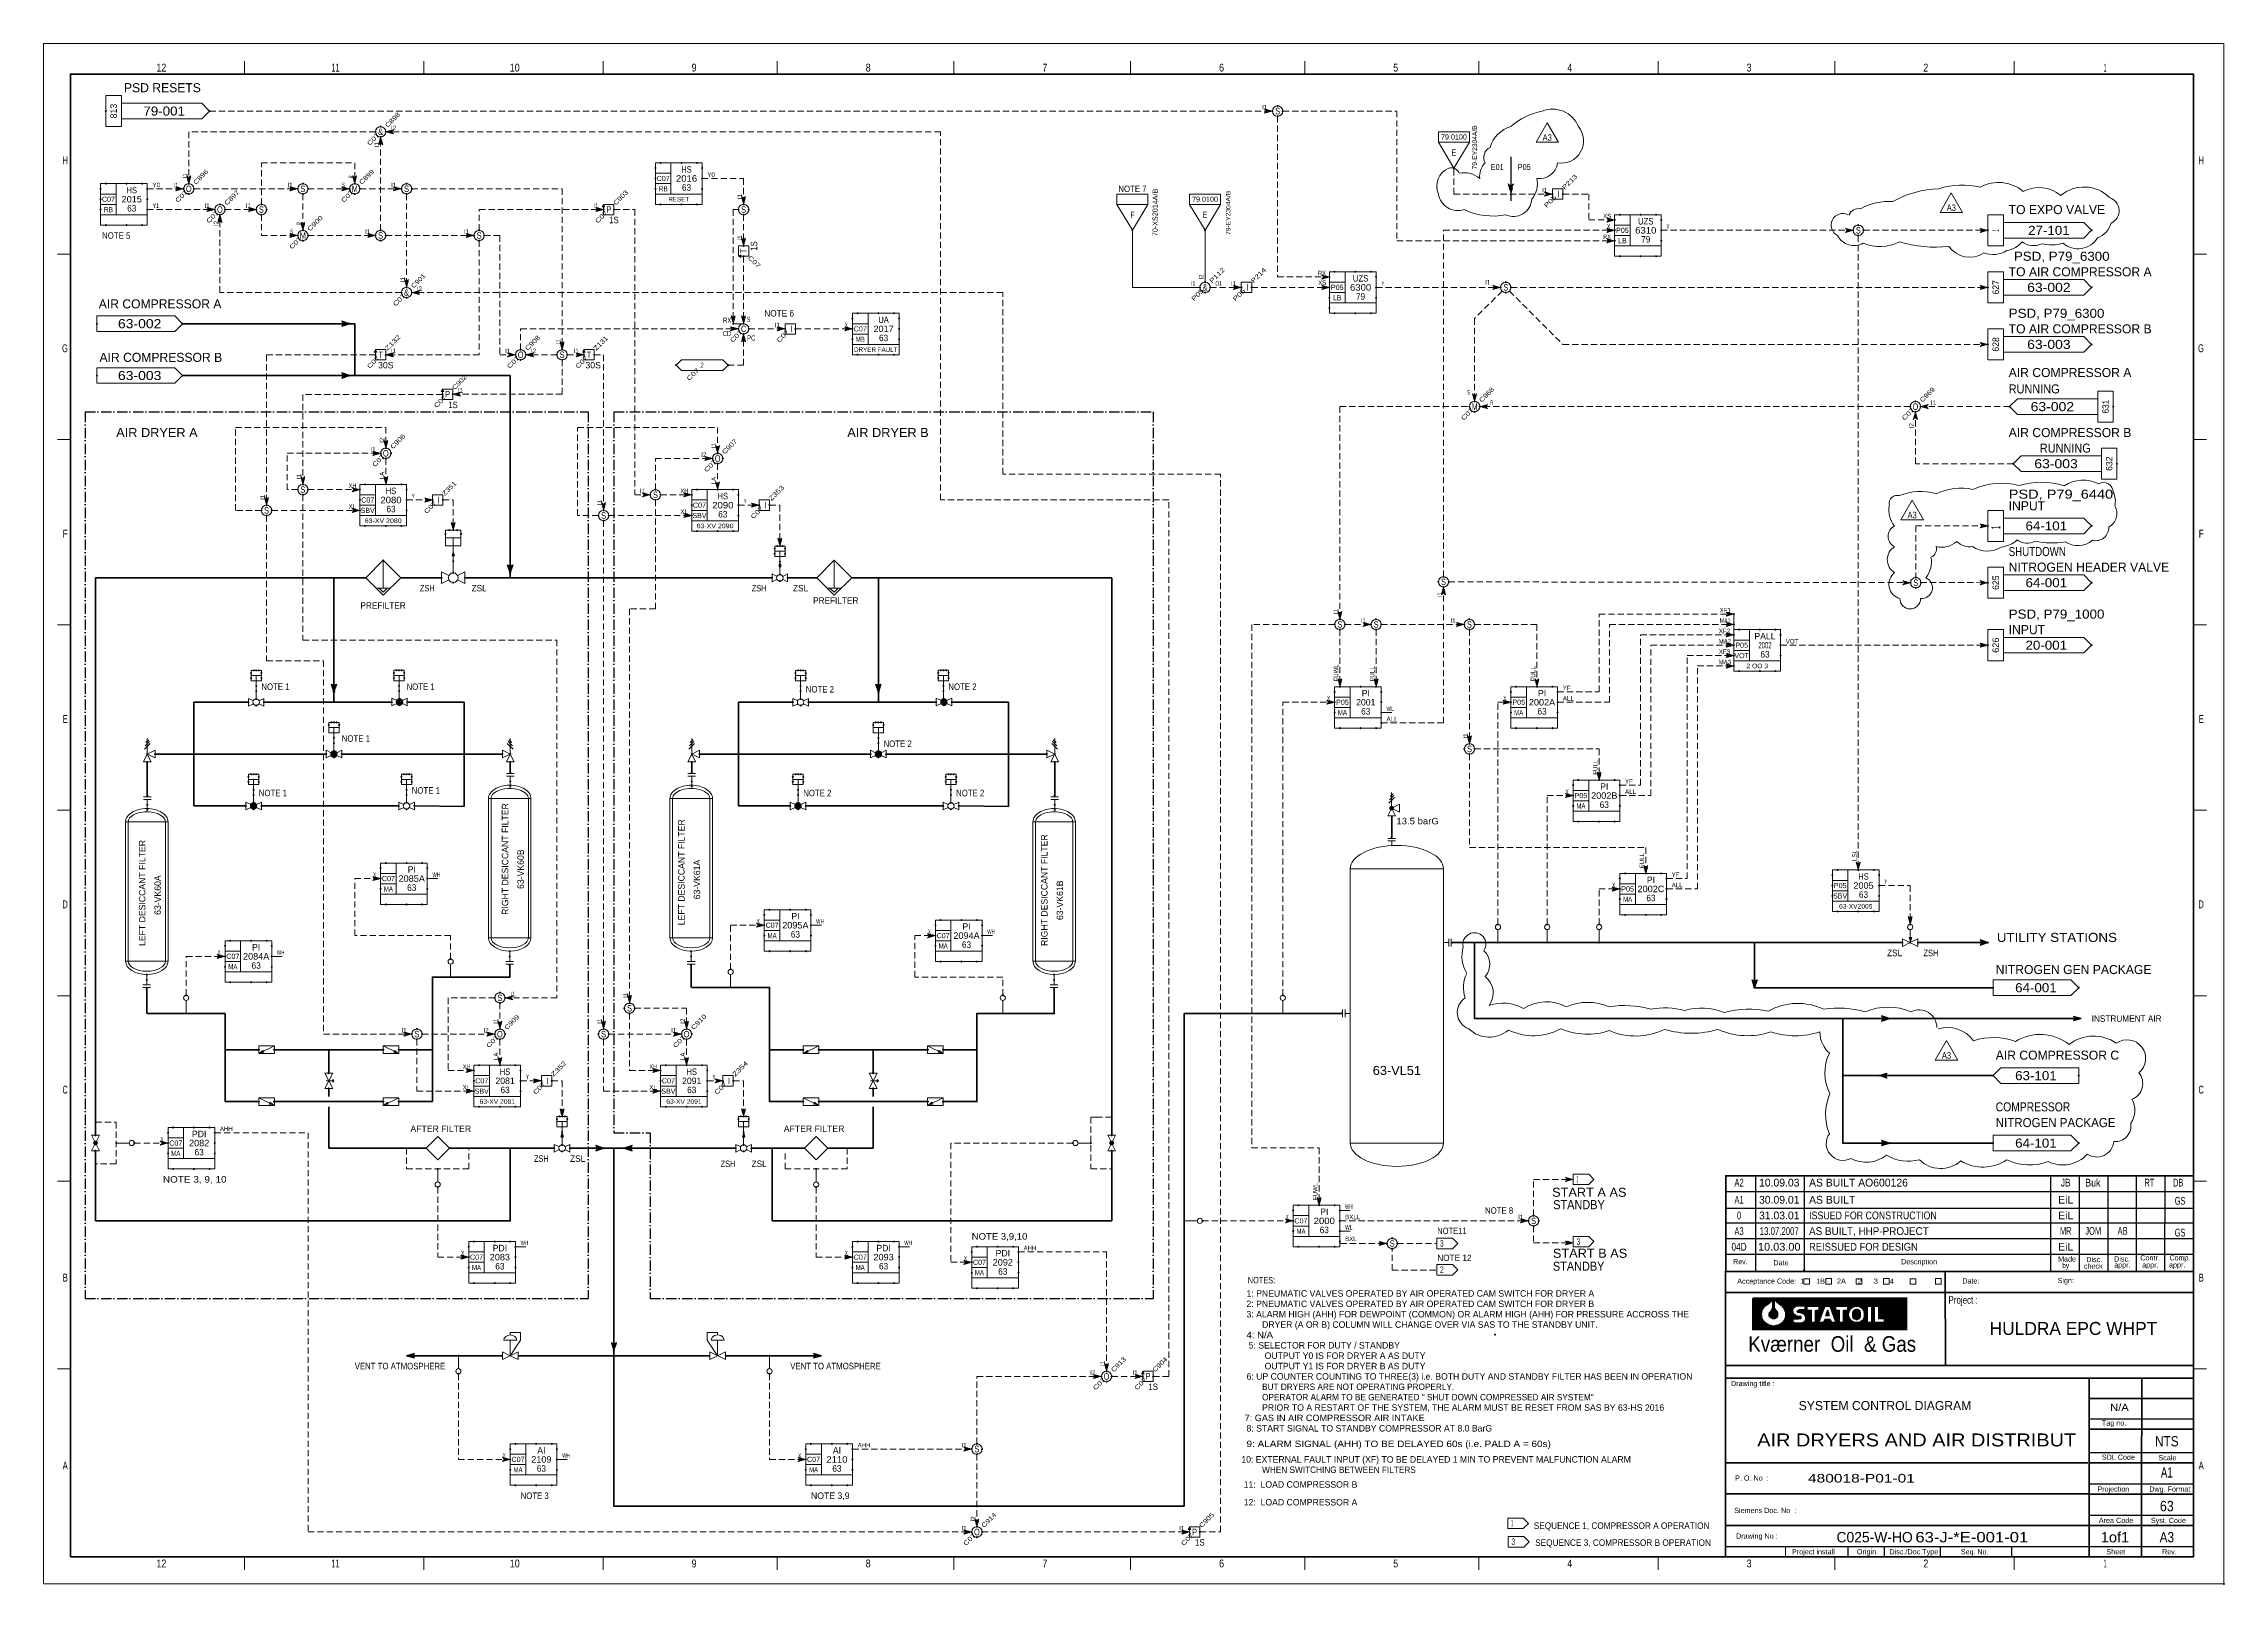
# Model space of a CAD drawing. Header units: millimetres. Extents: x 0 to 841, y 0 to 594.
import ezdxf
from ezdxf.enums import TextEntityAlignment as Align

# ---------------------------------------------------------------- set-up
doc = ezdxf.new("R2010")
doc.units = ezdxf.units.MM
doc.header["$LTSCALE"] = 0.8
doc.header["$PDMODE"] = 32
doc.header["$PDSIZE"] = 0.4
doc.linetypes.add('DOT_DASHED', pattern=[7.7, 5, -1.2, 0.3, -1.2])
doc.linetypes.add('MEDIUM_DASHED', pattern=[4.5, 3, -1.5])
for name, color, linetype, lineweight in [('1', 7, 'Continuous', 13), ('12', 7, 'Continuous', 13), ('15', 7, 'Continuous', 13), ('16', 7, 'Continuous', 13), ('18', 7, 'Continuous', 13), ('30', 7, 'Continuous', 25), ('34', 7, 'Continuous', 25), ('40', 7, 'Continuous', 35), ('43', 7, 'Continuous', 13), ('46', 7, 'MEDIUM_DASHED', 13), ('47', 7, 'Continuous', 13), ('48', 7, 'Continuous', 13), ('49', 7, 'Continuous', 13), ('50', 7, 'Continuous', 13), ('51', 7, 'Continuous', 13), ('53', 7, 'Continuous', 13), ('9', 7, 'Continuous', 13)]:
    doc.layers.add(name, color=color, linetype=linetype, lineweight=lineweight)
doc.layers.add('2', color=7, linetype='Continuous')
doc.layers.add('45', color=7, linetype='Continuous')

msp = doc.modelspace()

# ---------------------------------------------------------------- texts
at = {"layer": '1'}
for s, width, p in [('12', 0.85, (45.4146, 583.2346)), ('11', 0.65, (112.5772, 583.2346)), ('10', 0.85, (181.7358, 583.2346)), ('9', 0.85, (250.9051, 583.2346)), ('8', 0.85, (318.0634, 583.2346)), ('7', 0.85, (386.224, 583.2346)), ('6', 0.85, (454.3846, 583.2346)), ('5', 0.85, (521.5429, 583.2346)), ('4', 0.85, (588.7012, 583.2346)), ('3', 0.85, (657.8642, 583.2346)), ('2', 0.85, (726.0248, 583.2346)), ('1', 0.4, (795.1799, 583.2346)), ('12', 0.85, (45.4146, 6.3543)), ('11', 0.65, (112.5772, 6.3543)), ('10', 0.85, (181.7358, 6.3543)), ('9', 0.85, (250.9051, 6.3543)), ('8', 0.85, (318.0634, 6.3543)), ('7', 0.85, (386.224, 6.3543)), ('6', 0.85, (454.3846, 6.3543)), ('5', 0.85, (521.5429, 6.3543)), ('4', 0.85, (588.7012, 6.3543)), ('3', 0.85, (657.8642, 6.3543)), ('2', 0.85, (726.0248, 6.3543)), ('1', 0.4, (795.1799, 6.3543))]:
    msp.add_text(s, height=3.02, dxfattribs=dict(at, width=width)).set_placement(p, align=Align.CENTER)
for s, width, p in [('H', 0.65, (9.3283, 547.4945)), ('H', 0.65, (833.2701, 547.4945)), ('G', 0.65, (9.3283, 475.0071)), ('G', 0.65, (833.2701, 475.0071)), ('F', 0.8, (9.3283, 403.526)), ('F', 0.8, (833.2701, 403.526)), ('E', 0.75, (9.3283, 332.0449)), ('E', 0.75, (833.2701, 332.0449)), ('D', 0.65, (9.3283, 260.5646)), ('D', 0.65, (833.2701, 260.5646)), ('C', 0.65, (9.3283, 189.0835)), ('C', 0.65, (833.2701, 189.0835)), ('B', 0.75, (9.3283, 116.5961)), ('B', 0.75, (833.2701, 116.5961)), ('A', 0.75, (9.3283, 44.1087)), ('A', 0.75, (833.2701, 44.1087))]:
    msp.add_text(s, height=3.02, dxfattribs=dict(at, width=width)).set_placement(p, align=Align.RIGHT)
for s, height, width, p in [('Made', 2.013, 0.85, (777.0953, 124.2937)), ('Disc.', 2.013, 0.9, (787.9386, 124.0717)), ('Disc.', 2.013, 0.9, (798.6913, 124.2929)), ('Comp.', 2.013, 0.8, (820.0591, 124.7354)), ('Rev.', 2.013, 0.8, (651.7496, 123.2803)), ('Date', 2.013, 0.9, (667.2386, 122.8402)), ('Date:', 2.013, 0.9, (740.0945, 115.8173)), ('Sign:', 2.013, 0.9, (776.8646, 115.9827)), ('by', 2.013, 0.75, (778.6441, 121.7756)), ('check', 2.013, 0.95, (786.9811, 121.5543)), ('Project :', 2.867, 0.8, (734.7843, 108.074)), ('Kværner  Oil  & Gas', 6.013, 0.9, (657.5551, 89.4992)), ('N/A', 2.813, 1.15, (797.1079, 66.6598)), ('480018-P01-01', 3.313, 1.35, (680.5795, 39.085)), ('SDL Code', 2.013, 0.9, (793.9449, 47.8362)), ('Scale', 2.013, 0.95, (815.7315, 47.6323)), ('P. O. No  :', 2.013, 0.95, (652.463, 39.7906)), ('Dwg. Format', 2.013, 0.9, (812.2228, 35.5512)), ('Syst. Code', 2.013, 0.9, (812.8496, 23.4693)), ('Seq. No.', 2.013, 0.85, (739.552, 11.3882)), ('Sheet', 2.013, 0.95, (795.6843, 11.3882)), ('Rev.', 2.013, 0.8, (817.2346, 11.3882))]:
    msp.add_text(s, height=height, dxfattribs=dict(at, width=width)).set_placement(p)
for s, p in [('Contr.', (808.7598, 124.7354)), ('Acceptance Code:  1      1B      2A      2      3      4  ', (653.2976, 115.7339)), ('Description', (716.4953, 123.2244)), ('appr.', (798.6913, 121.9969)), ('appr.', (809.4898, 121.9969)), ('appr.', (819.8315, 121.9969)), ('Drawing title :', (650.8654, 76.2567)), ('Tag no.', (793.9409, 61.0378)), ('Projection', (792.1756, 35.5512)), ('Siemens Doc. No  :', (652.111, 27.315)), ('Area Code', (792.7646, 23.4693)), ('Drawing No :', (652.8472, 17.4291)), ('Project install', (674.3984, 11.3882)), ('Origin.', (699.4575, 11.3882)), ('Disc./Doc.Type', (711.9866, 11.3882))]:
    msp.add_text(s, height=2.013, dxfattribs=at).set_placement(p)
at = {"layer": '12'}
for s, height, p in [('79 0100', 2, (544, 557)), ('79 0100', 2, (448, 533)), ('5: SELECTOR FOR DUTY / STANDBY', 2.5, (494, 90.7496)), ('OUTPUT Y0 IS FOR DRYER A AS DUTY', 2.5, (502, 86.7496)), ('OUTPUT Y1 IS FOR DRYER B AS DUTY', 2.5, (502, 82.7496))]:
    msp.add_text(s, height=height, dxfattribs=at).set_placement(p, align=Align.CENTER)
at = {"layer": '12', "width": 1.1}
for p in [(552.8748, 554), (457.8039, 528.7402)]:
    msp.add_text('79-EY2304A/B', height=1.75, rotation=90, dxfattribs=at).set_placement(p, align=Align.CENTER)
at = {"layer": '12'}
for s, height, width, p in [('NOTE 7', 2.5, 0.9, (420, 536.7496)), ('NOTE 5', 2.5, 0.9, (28, 518.7496)), ('13.5 barG', 2.5, 1.1, (530, 292.9228)), ('UTILITY STATIONS', 3.5, 1.1, (776.5866, 247.5614)), ('63-VL51', 3.5, 1.05, (522, 196.2504)), ('7: GAS IN AIR COMPRESSOR AIR INTAKE', 2.5, 1.05, (498, 62.7496))]:
    msp.add_text(s, height=height, dxfattribs=dict(at, width=width)).set_placement(p, align=Align.CENTER)
msp.add_text('70-XS2014A/B', height=2, rotation=90, dxfattribs=at).set_placement((429.7402, 528.8976), align=Align.CENTER)
for s, height, width, p in [('RX', 2, 0.7, (262.0472, 486.3228)), ('S', 2, 0.55, (271.3386, 486.6378)), ('NOTE 6', 2.5, 0.95, (278, 488.7496)), ('CD', 2, 0.65, (262.0472, 481.2047)), ('PC', 2, 0.7, (271.3386, 479.4724)), ('AIR DRYER A', 3.5, 1.05, (28, 442.2504)), ('AIR DRYER B', 3.5, 1.05, (310, 442.2504)), ('PREFILTER', 2.5, 0.95, (122.2205, 376.0724)), ('PREFILTER', 2.5, 0.95, (296.8189, 377.9622)), ('NOTE 1', 2.5, 0.9, (84, 344.7496)), ('NOTE 1', 2.5, 0.9, (140, 344.7496)), ('NOTE 2', 2.5, 0.9, (294, 343.7496)), ('NOTE 2', 2.5, 0.9, (349, 344.7496)), ('NOTE 1', 2.5, 0.9, (115, 324.7496)), ('NOTE 2', 2.5, 0.9, (324, 322.7496)), ('NOTE 1', 2.5, 0.9, (83, 303.7496)), ('NOTE 1', 2.5, 0.9, (142, 304.7496)), ('NOTE 2', 2.5, 0.9, (293, 303.7496)), ('NOTE 2', 2.5, 0.9, (352, 303.7496)), ('NOTE 3, 9, 10', 2.5, 1.15, (46, 154.7496)), ('START A AS', 3.5, 1.05, (581.8898, 149.274)), ('1', 2.5, 0.35, (591.1811, 154.8126)), ('NOTE 8', 2.5, 0.9, (556, 142.7496)), ('STANDBY', 3.5, 0.9, (582.3, 144.4827)), ('NOTE 3,9,10', 2.5, 1.1, (358, 132.7496)), ('NOTE11', 2.5, 0.8, (537.5748, 134.8756)), ('NOTE 12', 2.5, 0.95, (537.5748, 124.4819)), ('3', 2.5, 0.6, (538.6457, 130.0724)), ('START B AS', 3.5, 1.05, (582.1732, 125.7465)), ('3', 2.5, 0.6, (591.3386, 130.7181)), ('NOTES:', 2.5, 0.85, (464.4882, 115.8677)), ('2', 2.5, 0.6, (538.6457, 119.915)), ('STANDBY', 3.5, 0.9, (582.1732, 120.7465)), ('4: N/A', 2.5, 1.1, (464, 94.7496)), ('BUT DRYERS ARE NOT OPERATING PROPERLY.', 2.5, 0.95, (470, 74.7496)), ('OPERATOR ALARM TO BE GENERATED " SHUT DOWN COMPRESSED AIR SYSTEM"', 2.5, 0.95, (470, 70.7496)), ('9: ALARM SIGNAL (AHH) TO BE DELAYED 60s (i.e. PALD A = 60s)', 2.5, 1.15, (464, 52.7496)), ('WHEN SWITCHING BETWEEN FILTERS', 2.5, 0.95, (470, 42.7496)), ('NOTE 3', 2.5, 0.9, (184, 32.7496)), ('1', 2.5, 0.35, (565.9843, 22.1354)), ('3', 2.5, 0.6, (566.2205, 15.0488)), ('SEQUENCE 1, COMPRESSOR A OPERATION', 2.5, 0.95, (574.8031, 21.1906)), ('SEQUENCE 3, COMPRESSOR B OPERATION', 2.5, 0.95, (575.3543, 14.6551))]:
    msp.add_text(s, height=height, dxfattribs=dict(at, width=width)).set_placement(p)
for s, p in [('RIGHT DESICCANT FILTER', (179.2504, 258)), ('LEFT DESICCANT FILTER', (247.2504, 254)), ('LEFT DESICCANT FILTER', (39.2504, 246)), ('RIGHT DESICCANT FILTER', (387.2504, 246)), ('63-VK60B', (185.2504, 268)), ('63-VK61A', (253.2504, 264)), ('63-VK60A', (45.2504, 258)), ('63-VK61B', (393.2504, 256))]:
    msp.add_text(s, height=2.5, rotation=90, dxfattribs=at).set_placement(p)
for s, p in [('AFTER FILTER', (141.5, 174.2496)), ('AFTER FILTER', (285.5, 174.2496)), ('1: PNEUMATIC VALVES OPERATED BY AIR OPERATED CAM SWITCH FOR DRYER A', (464, 110.7496)), ('3: ALARM HIGH (AHH) FOR DEWPOINT (COMMON) OR ALARM HIGH (AHH) FOR PRESSURE ACCROSS THE ', (464, 102.7496)), ('2: PNEUMATIC VALVES OPERATED BY AIR OPERATED CAM SWITCH FOR DRYER B', (464, 106.7496)), ('DRYER (A OR B) COLUMN WILL CHANGE OVER VIA SAS TO THE STANDBY UNIT.', (470, 98.7496)), ('6: UP COUNTER COUNTING TO THREE(3) i.e. BOTH DUTY AND STANDBY FILTER HAS BEEN IN OPERATION', (464, 78.7496)), ('PRIOR TO A RESTART OF THE SYSTEM, THE ALARM MUST BE RESET FROM SAS BY 63-HS 2016', (470, 66.7496)), ('8: START SIGNAL TO STANDBY COMPRESSOR AT 8.0 BarG', (464, 58.7496)), ('10: EXTERNAL FAULT INPUT (XF) TO BE DELAYED 1 MIN TO PREVENT MALFUNCTION ALARM ', (462, 46.7496)), ('NOTE 3,9', (296, 32.7496)), ('11:  LOAD COMPRESSOR B', (462.9134, 37.0803)), ('12:  LOAD COMPRESSOR A', (462.9134, 30.2299))]:
    msp.add_text(s, height=2.5, dxfattribs=at).set_placement(p)
at = {"layer": '2'}
for s, height, width, p in [('A2', 3, 0.7, (653.9996, 153.2362)), ('JB', 3, 0.8, (780, 153.2362)), ('Buk', 3, 0.85, (790.4724, 153.2362)), ('RT', 3, 0.7, (812.2835, 153.2362)), ('DB', 3, 0.65, (823.3858, 153.2362)), ('A1', 3, 0.6, (653.9996, 146.622)), ('0', 3, 0.65, (654, 140.5811)), ('GS', 3, 0.65, (824.0941, 146.2283)), ('A3', 3, 0.7, (653.9902, 134.5409)), ('13.07.2007', 3, 0.75, (669.4996, 134.5409)), ('MR', 3, 0.6, (780, 134.6331)), ('JOM', 3, 0.7, (790.6134, 134.6331)), ('AB', 3, 0.7, (801.9339, 134.6331)), ('GS', 3, 0.65, (824.0941, 133.9622)), ('04D', 3, 0.8, (653.9909, 128.5)), ('10.03.00', 3, 1.05, (669.4996, 128.5)), ('NTS', 4, 0.85, (818.9862, 53)), ('A1', 4, 0.7, (819, 41)), ('63', 4, 0.9, (819, 28)), ('1of1', 4, 1.05, (799, 16)), ('A3', 4, 0.85, (819, 16))]:
    msp.add_text(s, height=height, dxfattribs=dict(at, width=width)).set_placement(p, align=Align.CENTER)
for s, height, p in [('10.09.03', 3, (669.5, 153.2362)), ('30.09.01', 3, (669.5, 146.622)), ('31.03.01', 3, (669.5, 140.5811)), ('EiL', 3, (780, 146.622)), ('EiL', 3, (780, 140.5811)), ('EiL', 3, (780, 128.5)), ('HULDRA EPC WHPT', 5, (782.9827, 96))]:
    msp.add_text(s, height=height, dxfattribs=at).set_placement(p, align=Align.CENTER)
for s, height, p in [('AS BUILT AO600126', 3, (681, 153.2362)), ('AS BUILT', 3, (681, 146.622)), ('SYSTEM CONTROL DIAGRAM', 3.5, (677, 67))]:
    msp.add_text(s, height=height, dxfattribs=at).set_placement(p)
for s, height, width, p in [('ISSUED FOR CONSTRUCTION', 3, 0.85, (681, 140.5811)), ('AS BUILT, HHP-PROJECT', 3, 0.95, (681, 134.5409)), ('REISSUED FOR DESIGN', 3, 0.9, (681, 128.5)), ('AIR DRYERS AND AIR DISTRIBUT', 5, 1.15, (661, 53)), ('63-J-*E-001-01', 4, 1.2, (722, 16))]:
    msp.add_text(s, height=height, dxfattribs=dict(at, width=width)).set_placement(p)
msp.add_text('C025-W-HO', height=4, dxfattribs=at).set_placement((721, 16), align=Align.RIGHT)
at = {"layer": '40'}
for s, width, p in [('INSTRUMENT AIR', 0.95, (790, 216.7488)), ('VENT TO ATMOSPHERE', 0.9, (120, 82.7496)), ('VENT TO ATMOSPHERE', 0.9, (288, 82.7496))]:
    msp.add_text(s, height=2.5, dxfattribs=dict(at, width=width)).set_placement(p)
at = {"layer": '43'}
for s, p in [('AIR COMPRESSOR A', (21.2598, 491.8882)), ('AIR COMPRESSOR B', (21.5512, 471.2504)), ('NITROGEN GEN PACKAGE', (753, 235.1717)), ('AIR COMPRESSOR C', (753, 202.1472))]:
    msp.add_text(s, height=3.5, dxfattribs=at).set_placement(p)
for s, width, p in [('63-002', 1.15, (37.0512, 484.2504)), ('63-003', 1.15, (37.0512, 464.2504)), ('64-001', 1.1, (768.5, 228.1717)), ('63-101', 1.1, (768.5, 194.2496)), ('64-101', 1.1, (768.5, 168.2496))]:
    msp.add_text(s, height=3.5, dxfattribs=dict(at, width=width)).set_placement(p, align=Align.CENTER)
for s, width, p in [('COMPRESSOR', 0.85, (753, 182.2102)), ('NITROGEN PACKAGE', 0.95, (753, 176.1472))]:
    msp.add_text(s, height=3.5, dxfattribs=dict(at, width=width)).set_placement(p)
at = {"layer": '45'}
for s, p in [('I1', (470.0157, 568.626)), ('I2', (134, 560.6252)), ('I1', (50.0157, 538.626)), ('I1', (94.0157, 538.626)), ('I1', (134.0157, 538.626)), ('I1', (578.0157, 536.626)), ('I1', (62.0157, 530.626)), ('I1', (78.0157, 530.626)), ('I1', (212.0157, 530.626)), ('I1', (124.0157, 520.626)), ('I1', (162.0157, 520.626)), ('I2', (144, 498.6252)), ('I1', (442.3307, 500.626)), ('I1', (458.0157, 500.626)), ('I1', (556, 501.1252)), ('I1', (282.0157, 484.626)), ('I1', (134, 474.6252)), ('I1', (178.0157, 474.626)), ('I2', (188, 474.6252)), ('I1', (204.4094, 474.626)), ('I1', (159.8268, 459.4252)), ('I1', (728, 454.6252)), ('I1', (126.0157, 436.626)), ('I2', (253.6378, 434.626)), ('I1', (230.0157, 420.626)), ('I1', (508.0157, 370.626)), ('I1', (542.6598, 370.626)), ('I1', (180, 226.6252)), ('I1', (138.0157, 212.626)), ('I2', (169.6378, 212.626)), ('I1', (242.0157, 212.626)), ('I1', (568.7402, 140.626)), ('I2', (403.6378, 80.626)), ('I1', (420.0157, 80.626)), ('I1', (354.0157, 52.626)), ('I1', (354.0157, 20.626)), ('I1', (438.0157, 20.626))]:
    msp.add_text(s, height=1.75, dxfattribs=at).set_placement(p)
for s, p in [('I1', (129.374, 554.0157)), ('I1', (55.3748, 542)), ('I1', (269.3748, 534)), ('I2', (67.374, 523.6378)), ('I1', (269.3748, 518)), ('I2', (447.3748, 502.9764)), ('I1', (139.3748, 502)), ('I1', (199.3748, 478)), ('I2', (721.374, 445.6378)), ('I2', (131.3748, 440)), ('I1', (259.3748, 438)), ('I1', (99.3748, 426)), ('I1', (85.3748, 418)), ('I1', (215.3748, 416)), ('I1', (539.374, 380.4409)), ('I1', (499.3748, 374)), ('I1', (549.3748, 326)), ('I1', (225.3748, 226)), ('I1', (175.3748, 216)), ('I1', (215.3748, 216)), ('I2', (247.3748, 216)), ('I1', (409.3748, 84)), ('I2', (359.3748, 24))]:
    msp.add_text(s, height=1.75, rotation=90, dxfattribs=at).set_placement(p)
for s, height, width, p in [('E01', 2.274, 0.85, (558.2, 545.263)), ('P05', 2.274, 0.9, (568.6, 545.263)), ('Y0', 1.75, 0.85, (42, 538.6252)), ('S', 1.75, 0.6, (115.0551, 538.626)), ('Y0', 1.75, 0.85, (256, 542.6252)), ('Y1', 1.75, 0.7, (42, 530.6252)), ('S', 1.75, 0.6, (95.0551, 520.626)), ('XS', 1.75, 0.8, (601.5669, 526.626)), ('X', 1.75, 0.6, (603.0669, 522.626)), ('Y', 1.75, 0.6, (626, 522.6252)), ('RX', 1.75, 0.75, (601.5787, 518.626)), ('RX', 1.75, 0.75, (491.5787, 504.626)), ('O1', 1.75, 0.65, (452, 500.6252)), ('XS', 1.75, 0.8, (491.6535, 500.9362)), ('Y', 1.75, 0.6, (516, 500.6252)), ('X', 1.75, 0.6, (309.0669, 484.626)), ('S', 1.75, 0.6, (549.0551, 458.626)), ('R', 1.75, 0.55, (558, 454.6252)), ('XH', 1.75, 0.75, (117.6378, 422.626)), ('XH', 1.75, 0.75, (245.6378, 420.626)), ('XL', 1.75, 0.8, (117.6378, 414.626)), ('Y', 1.75, 0.6, (142, 418.6252)), ('XL', 1.75, 0.8, (245.6378, 412.626)), ('Y', 1.75, 0.6, (270, 416.6252)), ('XF1', 1.75, 0.8, (646.5276, 374.626)), ('MA1', 1.75, 0.7, (646.5276, 370.626)), ('XF2', 1.75, 0.9, (646.1496, 366.626)), ('MA2', 1.75, 0.8, (646.1496, 362.626)), ('VOT', 1.75, 0.85, (672, 362.6252)), ('XF3', 1.75, 0.9, (646.1496, 358.626)), ('MA3', 1.75, 0.8, (646.1496, 354.626)), ('YF', 1.75, 0.8, (586, 344.6252)), ('X', 1.75, 0.6, (495.0669, 340.626)), ('WL', 1.75, 0.65, (518, 336.6252)), ('X', 1.75, 0.6, (563.0669, 340.626)), ('ALL', 1.75, 0.9, (586, 340.6252)), ('ALL', 1.75, 0.9, (518, 332.6252)), ('X', 1.75, 0.6, (587.0669, 304.626)), ('ALL', 1.75, 0.9, (610, 304.6252)), ('YF', 1.75, 0.8, (610, 308.6252)), ('X', 1.75, 0.6, (127.0669, 272.626)), ('WH', 1.75, 0.6, (150, 272.6252)), ('X', 1.75, 0.6, (605.0669, 268.626)), ('ALL', 1.75, 0.9, (628, 268.6252)), ('YF', 1.75, 0.8, (628, 272.6252)), ('Y', 1.75, 0.6, (710, 269.9362)), ('X', 1.75, 0.6, (275.0669, 254.626)), ('WH', 1.75, 0.6, (298, 254.6252)), ('X', 1.75, 0.6, (341.0669, 250.626)), ('WH', 1.75, 0.6, (364, 250.6252)), ('X', 1.75, 0.6, (67.0669, 242.626)), ('WH', 1.75, 0.6, (90, 242.6252)), ('XH', 1.75, 0.75, (161.6378, 198.626)), ('Y', 1.75, 0.6, (186, 194.6252)), ('XH', 1.75, 0.75, (233.6378, 198.626)), ('Y', 1.75, 0.6, (258, 194.6252)), ('XL', 1.75, 0.8, (161.6378, 190.626)), ('XL', 1.75, 0.8, (233.6378, 190.626)), ('X', 1.75, 0.6, (45.0669, 170.626)), ('AHH', 1.75, 0.8, (68, 174.6252)), ('WH', 1.75, 0.6, (502, 144.6252)), ('X', 1.75, 0.6, (479.0669, 140.626)), ('WL', 1.75, 0.65, (502, 136.6252)), ('BXLL', 1.75, 0.95, (502, 140.6252)), ('X', 1.75, 0.6, (161.0669, 126.626)), ('WH', 1.75, 0.6, (184, 130.6252)), ('X', 1.75, 0.6, (309.0669, 126.626)), ('WH', 1.75, 0.6, (332, 130.6252)), ('X', 1.75, 0.6, (355.0669, 124.626)), ('AHH', 1.75, 0.8, (378, 128.6252)), ('BXL', 1.75, 0.85, (502, 132.2)), ('AHH', 1.75, 0.8, (314, 52.6252)), ('X', 1.75, 0.6, (177.0669, 48.626)), ('WH', 1.75, 0.6, (200, 48.6252)), ('X', 1.75, 0.6, (291.0669, 48.626))]:
    msp.add_text(s, height=height, dxfattribs=dict(at, width=width)).set_placement(p)
for s, width, p in [('R', 0.55, (119.3748, 542)), ('R', 0.55, (99.3748, 524)), ('LA', 0.85, (131.3748, 426)), ('LA', 0.85, (259.3748, 424)), ('FULL', 0.95, (513.3748, 348)), ('FULL', 0.95, (575.3748, 348)), ('FUWL', 0.8, (499.3748, 348)), ('FULL', 0.95, (599.3748, 312)), ('FULL', 0.95, (617.3748, 276)), ('LSL', 0.9, (699.3748, 278.7535)), ('LA', 0.85, (175.3748, 202)), ('LA', 0.85, (247.3748, 202)), ('FUWL', 0.8, (491.3748, 148))]:
    msp.add_text(s, height=1.75, rotation=90, dxfattribs=dict(at, width=width)).set_placement(p)
at = {"layer": '49'}
for s, p in [('PSD RESETS', (31, 575.2504)), ('TO EXPO VALVE', (758, 528.2504)), ('TO AIR COMPRESSOR A', (758, 504.2504)), ('TO AIR COMPRESSOR B', (758, 482.2504)), ('AIR COMPRESSOR A', (758, 465.3992)), ('AIR COMPRESSOR B', (758, 442.2504)), ('INPUT', (758, 413.9961)), ('NITROGEN HEADER VALVE', (758, 390.3606)), ('INPUT', (758, 366.2504))]:
    msp.add_text(s, height=3.5, dxfattribs=at).set_placement(p)
for s, p in [('813', (28.2504, 567.9996)), ('627', (754.2504, 500)), ('628', (754.2504, 478)), ('632', (798.0142, 432)), ('625', (754.2504, 386.1094))]:
    msp.add_text(s, height=2.5, rotation=90, dxfattribs=at).set_placement(p, align=Align.CENTER)
for s, width, p in [('79-001', 1.1, (46.5, 566.2504)), ('27-101', 1.1, (773.5, 520.2504)), ('63-002', 1.15, (773.5, 498.2504)), ('63-003', 1.15, (773.5, 476.2504)), ('63-002', 1.15, (774.8465, 452.2504)), ('63-003', 1.15, (776.2638, 430.2504)), ('64-101', 1.1, (772.5, 406.2504)), ('64-001', 1.1, (772.5, 384.3606)), ('64-001', 1.1, (772.5, 384.3606)), ('20-001', 1.1, (772.5, 360.2504))]:
    msp.add_text(s, height=3.5, dxfattribs=dict(at, width=width)).set_placement(p, align=Align.CENTER)
for s, height, width, p in [('1', 2.5, 0.4, (754.2504, 522.0004)), ('631', 2.5, 0.95, (796.5969, 454)), ('1', 3.5, 0.4, (754.7543, 407.3937)), ('626', 2.5, 1.05, (754.2504, 362.0004))]:
    msp.add_text(s, height=height, rotation=90, dxfattribs=dict(at, width=width)).set_placement(p, align=Align.CENTER)
for s, width, p in [('PSD, P79_6300', 1.1, (760, 510.2504)), ('PSD, P79_6300', 1.1, (758, 488.2504)), ('RUNNING', 0.9, (758, 459.1)), ('RUNNING', 0.9, (770, 436.2504)), ('PSD, P79_6440 ', 1.2, (758, 418.5031)), ('SHUTDOWN', 0.8, (758, 396.3606)), ('PSD, P79_1000', 1.1, (758, 372.2504))]:
    msp.add_text(s, height=3.5, dxfattribs=dict(at, width=width)).set_placement(p)
at = {"layer": '50'}
for s, width, p in [('C898', 1.25, (132.7402, 561.5024)), ('C896', 1.25, (58.7402, 539.5024)), ('C899', 1.25, (122.7402, 539.5024)), ('P213', 1.3, (586.7402, 537.5024)), ('C897', 1.25, (70.7402, 531.5024)), ('C903', 1.25, (220.7402, 531.5024)), ('C900', 1.3, (102.7402, 521.5024)), ('C901', 1.2, (142.7402, 499.5024)), ('P112', 1.3, (450.7402, 501.5024)), ('P214', 1.3, (466.7402, 501.5024)), ('Z132', 1.35, (132.7402, 475.5024)), ('C908', 1.25, (186.7402, 475.5024)), ('Z131', 1.25, (213.1339, 475.5024)), ('C902', 1.25, (158.5669, 460.3024)), ('C968', 1.25, (554.7402, 455.5024)), ('C969', 1.25, (724.7402, 455.5024)), ('C906', 1.25, (134.7402, 437.5024)), ('C907', 1.25, (262.7402, 435.5024)), ('Z351', 1.25, (154.7402, 419.5024)), ('Z353', 1.35, (280.7402, 417.5024)), ('C909', 1.25, (178.7402, 213.5024)), ('C910', 1.3, (250.7402, 213.5024)), ('Z352', 1.35, (196.7402, 195.5024)), ('Z354', 1.35, (266.7402, 195.5024)), ('C913', 1.25, (412.7402, 81.5024)), ('C904', 1.25, (428.7402, 81.5024)), ('C914', 1.25, (362.7402, 21.5024)), ('C905', 1.25, (446.7402, 21.5024))]:
    msp.add_text(s, height=1.75, rotation=45, dxfattribs=dict(at, width=width)).set_placement(p)
for s, height, width, p in [('S', 2.5, 0.75, (476.0004, 566.7496)), ('&', 2.5, 0.75, (129.9992, 558.7496)), ('A3', 2.5, 0.8, (580.0008, 556.5543)), ('HS', 2.5, 0.8, (247.9909, 544.2496)), ('HS', 2.5, 0.8, (33.9909, 536.2496)), ('O', 2.5, 0.75, (56.0004, 536.7496)), ('S', 2.5, 0.75, (100.0004, 536.7496)), ('M', 2.5, 0.7, (120.0004, 536.7496)), ('S', 2.5, 0.75, (140.0004, 536.7496)), ('C07', 2, 0.9, (239, 541)), ('RB', 2, 0.75, (239, 537)), ('2016', 2.5, 1.1, (247.9996, 540.7496)), ('63', 2.5, 0.95, (247.9996, 537.2496)), ('C07', 2, 0.9, (25, 533)), ('RB', 2, 0.75, (25, 529)), ('2015', 2.5, 1.05, (34, 532.7496)), ('63', 2.5, 0.95, (33.9996, 529.2496)), ('O', 2.5, 0.75, (68.0004, 528.7496)), ('S', 2.5, 0.75, (84.0004, 528.7496)), ('P', 2.5, 0.75, (218.0004, 528.7496)), ('RESET', 1.75, 0.9, (244.9937, 533.1252)), ('S', 2.5, 0.75, (270.0004, 528.7496)), ('I', 2.5, 0.9, (584.4134, 534.7496)), ('A3', 2.5, 0.8, (735.8598, 529.4598)), ('1S', 2.5, 0.9, (219.9909, 524.7496)), ('P05', 2, 0.95, (609, 521)), ('6310', 2.5, 1.1, (618.0004, 520.7496)), ('UZS', 2.5, 0.9, (617.9913, 524.2496)), ('S', 2.5, 0.75, (700.0004, 520.7496)), ('M', 2.5, 0.7, (100.0004, 518.7496)), ('S', 2.5, 0.75, (130.0004, 518.7496)), ('S', 2.5, 0.75, (168.0004, 518.7496)), ('LB', 2, 0.85, (609, 517)), ('79', 2.5, 0.95, (617.9996, 517.2496)), ('UZS', 2.5, 0.9, (507.9913, 502.2496)), ('&', 2.5, 0.75, (139.9992, 496.7496)), ('&', 2.5, 0.75, (448, 498.7496)), ('I', 2.5, 0.9, (464.4134, 498.7496)), ('P05', 2, 0.95, (499, 499)), ('LB', 2, 0.85, (499, 495)), ('6300', 2.5, 1.1, (508.0004, 498.7496)), ('79', 2.5, 0.95, (507.9996, 495.2496)), ('S', 2.5, 0.75, (564.0004, 498.7496)), ('UA', 2.5, 0.8, (323.9913, 486.2496)), ('C', 2.5, 0.75, (269.9988, 482.7496)), ('I', 2.5, 0.9, (288.4134, 482.7496)), ('C07', 2, 0.9, (315, 483)), ('MB', 2, 0.7, (315, 479)), ('2017', 2.5, 1.05, (324, 482.7496)), ('63', 2.5, 0.95, (323.9996, 479.2496)), ('T', 2.5, 0.85, (130.0004, 472.7496)), ('O', 2.5, 0.75, (183.9996, 472.7496)), ('S', 2.5, 0.75, (200.0004, 472.7496)), ('T', 2.5, 0.85, (210.3941, 472.7496)), ('2', 2, 0.7, (253.9996, 469)), ('P', 2.5, 0.75, (155.8272, 457.5496)), ('1S', 2.5, 0.9, (157.9437, 453.4268)), ('M', 2.5, 0.7, (552.0004, 452.7496)), ('O', 2.5, 0.75, (722.0004, 452.7496)), ('O', 2.5, 0.75, (132.0004, 434.7496)), ('O', 2.5, 0.75, (260.0004, 432.7496)), ('S', 2.5, 0.75, (100.0004, 420.7496)), ('HS', 2.5, 0.8, (133.9909, 420.2496)), ('S', 2.5, 0.75, (236.0004, 418.7496)), ('HS', 2.5, 0.8, (261.9909, 418.2496)), ('S', 2.5, 0.75, (86.0004, 412.7496)), ('SBV', 2, 0.85, (124.9933, 413)), ('C07', 2, 0.9, (125, 417)), ('2080', 2.5, 1.1, (134.0004, 416.7496)), ('63', 2.5, 0.95, (133.9996, 413.2496)), ('I', 2.5, 0.9, (152.4134, 416.7496)), ('S', 2.5, 0.75, (216.0004, 410.7496)), ('SBV', 2, 0.85, (252.9933, 411)), ('C07', 2, 0.9, (253, 415)), ('2090', 2.5, 1.1, (262.0004, 414.7496)), ('63', 2.5, 0.95, (261.9996, 411.2496)), ('I', 2.5, 0.9, (278.4134, 414.7496)), ('A3', 2.5, 0.8, (720.7535, 410.9449)), ('63-XV 2080', 1.75, 1.15, (131, 409.1252)), ('63-XV 2090', 1.75, 1.15, (259, 407.1252)), ('S', 2.5, 0.75, (540.0004, 385.1748)), ('S', 2.5, 0.75, (722.1421, 384.8598)), ('ZSH', 2.5, 0.85, (148, 382.7496)), ('ZSL', 2.5, 0.95, (168, 382.7496)), ('ZSH', 2.5, 0.85, (276, 382.7496)), ('ZSL', 2.5, 0.95, (292, 382.7496)), ('S', 2.5, 0.75, (500.0004, 368.7496)), ('S', 2.5, 0.75, (514.0004, 368.7496)), ('S', 2.5, 0.75, (549.9768, 368.7496)), ('P05', 2, 0.95, (655, 361)), ('2002', 2.5, 0.55, (664, 360.7496)), ('VOT', 2, 0.85, (654.9933, 357)), ('2 OO 3', 1.75, 1.1, (661, 353.1252)), ('63', 2.5, 0.95, (663.9996, 357.2496)), ('P05', 2, 0.95, (501, 339)), ('MA', 2, 0.7, (500.9929, 335)), ('63', 2.5, 0.95, (509.9996, 335.2496)), ('P05', 2, 0.95, (569, 339)), ('MA', 2, 0.7, (568.9929, 335)), ('2002A', 2.5, 1.05, (577.9913, 338.7496)), ('63', 2.5, 0.95, (577.9996, 335.2496)), ('S', 2.5, 0.75, (550.0004, 320.7496)), ('P05', 2, 0.95, (593, 303)), ('2002B', 2.5, 1.05, (602, 302.7496)), ('MA', 2, 0.7, (592.9929, 299)), ('63', 2.5, 0.95, (601.9996, 299.2496)), ('C07', 2, 0.9, (133, 271)), ('2085A', 2.5, 1.05, (141.9913, 270.7496)), ('63', 2.5, 0.95, (141.9996, 267.2496)), ('2002C', 2.5, 1.05, (620, 266.7496)), ('P05', 2, 0.95, (693, 268.311)), ('2005', 2.5, 1.05, (702, 268.0606)), ('HS', 2.5, 0.8, (701.9909, 271.5606)), ('MA', 2, 0.7, (132.9929, 267)), ('P05', 2, 0.95, (611, 267)), ('MA', 2, 0.7, (610.9929, 263)), ('63', 2.5, 0.95, (619.9996, 263.2496)), ('SBV', 2, 0.85, (692.9933, 264.311)), ('63-XV2005', 1.75, 1.1, (699, 260.4362)), ('63', 2.5, 0.95, (701.9996, 264.5606)), ('C07', 2, 0.9, (281, 253)), ('2095A', 2.5, 1.05, (289.9913, 252.7496)), ('MA', 2, 0.7, (280.9929, 249)), ('63', 2.5, 0.95, (289.9996, 249.2496)), ('C07', 2, 0.9, (347, 249)), ('MA', 2, 0.7, (346.9929, 245)), ('2094A', 2.5, 1.05, (355.9913, 248.7496)), ('63', 2.5, 0.95, (355.9996, 245.2496)), ('ZSL', 2.5, 0.95, (714, 242.0606)), ('ZSH', 2.5, 0.85, (728, 242.0606)), ('C07', 2, 0.9, (73, 241)), ('MA', 2, 0.7, (72.9929, 237)), ('2084A', 2.5, 1.05, (81.9913, 240.7496)), ('63', 2.5, 0.95, (81.9996, 237.2496)), ('S', 2.5, 0.75, (176.0004, 224.7496)), ('S', 2.5, 0.75, (226.0004, 220.7496)), ('S', 2.5, 0.75, (144.0004, 210.7496)), ('O', 2.5, 0.75, (176.0004, 210.7496)), ('S', 2.5, 0.75, (216.0004, 210.7496)), ('O', 2.5, 0.75, (248.0004, 210.7496)), ('A3', 2.5, 0.8, (734.0008, 202.5535)), ('C07', 2, 0.9, (169, 193)), ('HS', 2.5, 0.8, (177.9909, 196.2496)), ('I', 2.5, 0.9, (194.4134, 192.7496)), ('C07', 2, 0.9, (241, 193)), ('HS', 2.5, 0.8, (249.9909, 196.2496)), ('I', 2.5, 0.9, (264.4134, 192.7496)), ('SBV', 2, 0.85, (168.9933, 189)), ('63-XV 2081', 1.75, 1.1, (175, 185.1252)), ('63', 2.5, 0.95, (177.9996, 189.2496)), ('SBV', 2, 0.85, (240.9933, 189)), ('63-XV 2091', 1.75, 1.1, (247, 185.1252)), ('63', 2.5, 0.95, (249.9996, 189.2496)), ('C07', 2, 0.9, (51, 169)), ('2082', 2.5, 1.05, (60, 168.7496)), ('MA', 2, 0.7, (50.9929, 165)), ('63', 2.5, 0.95, (59.9996, 165.2496)), ('ZSH', 2.5, 0.85, (192, 162.7496)), ('ZSL', 2.5, 0.95, (206, 162.7496)), ('ZSH', 2.5, 0.85, (264, 160.7496)), ('ZSL', 2.5, 0.95, (276, 160.7496)), ('C07', 2, 0.9, (485, 139)), ('MA', 2, 0.7, (484.9929, 135)), ('2000', 2.5, 1.1, (494.0004, 138.7496)), ('63', 2.5, 0.95, (493.9996, 135.2496)), ('S', 2.5, 0.75, (574.7248, 138.7496)), ('C07', 2, 0.9, (167, 125)), ('2083', 2.5, 1.05, (176, 124.7496)), ('C07', 2, 0.9, (315, 125)), ('2093', 2.5, 1.05, (324, 124.7496)), ('S', 2.5, 0.75, (520.1894, 130.0094)), ('MA', 2, 0.7, (166.9929, 121)), ('63', 2.5, 0.95, (175.9996, 121.2496)), ('MA', 2, 0.7, (314.9929, 121)), ('63', 2.5, 0.95, (323.9996, 121.2496)), ('C07', 2, 0.9, (361, 123)), ('MA', 2, 0.7, (360.9929, 119)), ('2092', 2.5, 1.05, (370, 122.7496)), ('63', 2.5, 0.95, (369.9996, 119.2496)), ('O', 2.5, 0.75, (410.0004, 78.7496)), ('P', 2.5, 0.75, (426.0004, 78.7496)), ('1S', 2.5, 0.9, (427.9909, 74.7496)), ('S', 2.5, 0.75, (360.0004, 50.7496)), ('C07', 2, 0.9, (183, 47)), ('MA', 2, 0.7, (182.9929, 43)), ('2109', 2.5, 1.05, (192, 46.7496)), ('63', 2.5, 0.95, (191.9996, 43.2496)), ('C07', 2, 0.9, (297, 47)), ('MA', 2, 0.7, (296.9929, 43)), ('2110', 2.5, 1.1, (306.0004, 46.7496)), ('63', 2.5, 0.95, (305.9996, 43.2496)), ('O', 2.5, 0.75, (360.0004, 18.7496)), ('P', 2.5, 0.75, (444.0004, 18.7496)), ('1S', 2.5, 0.9, (445.9909, 14.7496))]:
    msp.add_text(s, height=height, dxfattribs=dict(at, width=width)).set_placement(p, align=Align.CENTER)
for s, rotation, width, p in [('C07', 45, 1.3, (129.7345, 558.4975)), ('C07', 45, 1.3, (55.7345, 536.4975)), ('C07', 45, 1.3, (119.7345, 536.4975)), ('P05', 45, 1.35, (583.7345, 534.4975)), ('C07', 45, 1.3, (67.7345, 528.4975)), ('C07', 45, 1.3, (217.7345, 528.4975)), ('C07', 45, 1.3, (99.7345, 518.4975)), ('C07', 315, 1.3, (275.4613, 507.3001)), ('C07', 45, 1.3, (139.7345, 496.4975)), ('P05', 45, 1.35, (447.7345, 498.4975)), ('P05', 45, 1.35, (463.7345, 498.4975)), ('C07', 45, 1.3, (269.7345, 482.4975)), ('C07', 45, 1.3, (287.7345, 482.4975)), ('C07', 45, 1.3, (129.7345, 472.4975)), ('C07', 45, 1.3, (183.7345, 472.4975)), ('C07', 45, 1.3, (210.1282, 472.4975)), ('C07', 45, 1.3, (253.0274, 467.7904)), ('C07', 45, 1.3, (155.5613, 457.2975)), ('C07', 45, 1.3, (551.7345, 452.4975)), ('C07', 45, 1.3, (721.7345, 452.4975)), ('C07', 45, 1.3, (131.7345, 434.4975)), ('C07', 45, 1.3, (259.7345, 432.4975)), ('C07', 45, 1.3, (151.7345, 416.4975)), ('C07', 45, 1.3, (277.7345, 414.4975)), ('C07', 45, 1.3, (175.7345, 210.4975)), ('C07', 45, 1.3, (247.7345, 210.4975)), ('C07', 45, 1.3, (193.7345, 192.4975)), ('C07', 45, 1.3, (263.7345, 192.4975)), ('C07', 45, 1.3, (409.7345, 78.4975)), ('C07', 45, 1.3, (425.7345, 78.4975)), ('C07', 45, 1.3, (359.7345, 18.4975)), ('C07', 45, 1.3, (443.7345, 18.4975))]:
    msp.add_text(s, height=1.75, rotation=rotation, dxfattribs=dict(at, width=width)).set_placement(p, align=Align.RIGHT)
for s, width, p in [('T', 0.85, (271.2504, 514.0004)), ('1S', 0.9, (275.2504, 515.9909))]:
    msp.add_text(s, height=2.5, rotation=90, dxfattribs=dict(at, width=width)).set_placement(p, align=Align.CENTER)
for s, height, p in [('30S', 2.5, (131.9913, 468.7496)), ('30S', 2.5, (211.9913, 468.7496)), ('DRYER FAULT', 1.75, (320.9937, 475.1252)), ('PALL', 2.5, (664, 364.2496)), ('2001', 2.5, (510, 338.7496)), ('PI', 2.5, (509.9996, 342.2496)), ('PI', 2.5, (577.9996, 342.2496)), ('PI', 2.5, (601.9996, 306.2496)), ('PI', 2.5, (141.9996, 274.2496)), ('PI', 2.5, (619.9996, 270.2496)), ('PI', 2.5, (289.9996, 256.2496)), ('PI', 2.5, (355.9996, 252.2496)), ('PI', 2.5, (81.9996, 244.2496)), ('2081', 2.5, (178, 192.7496)), ('2091', 2.5, (250, 192.7496)), ('PDI', 2.5, (60, 172.2496)), ('PI', 2.5, (493.9996, 142.2496)), ('PDI', 2.5, (176, 128.2496)), ('PDI', 2.5, (324, 128.2496)), ('PDI', 2.5, (370, 126.2496)), ('AI', 2.5, (191.9996, 50.2496)), ('AI', 2.5, (305.9996, 50.2496))]:
    msp.add_text(s, height=height, dxfattribs=at).set_placement(p, align=Align.CENTER)
at = {"layer": '53', "width": 0.65}
for s, p in [('E', (544.0004, 550.7496)), ('F', (419.9996, 526.7488)), ('E', (448.0004, 526.7496))]:
    msp.add_text(s, height=2.5, dxfattribs=at).set_placement(p, align=Align.CENTER)

# ---------------------------------------------------------------- linework, layer by layer
at = {"layer": '1'}
for p, q in [((77.4913, 587.2614), (77.4913, 582.2276)), ((146.6543, 587.2614), (146.6543, 582.2276)), ((215.8173, 587.2614), (215.8173, 582.2276)), ((282.9756, 587.2614), (282.9756, 582.2276)), ((351.1362, 587.2614), (351.1362, 582.2276)), ((419.2969, 587.2614), (419.2969, 582.2276)), ((486.4551, 587.2614), (486.4551, 582.2276)), ((553.6134, 587.2614), (553.6134, 582.2276)), ((622.7764, 587.2614), (622.7764, 582.2276)), ((690.937, 587.2614), (690.937, 582.2276)), ((760.1, 587.2614), (760.1, 582.2276)), ((10.3331, 512.7606), (5.3213, 512.7606)), ((834.2748, 512.7606), (829.263, 512.7606)), ((10.3331, 441.2795), (5.3213, 441.2795)), ((834.2748, 441.2795), (829.263, 441.2795)), ((10.3331, 369.7992), (5.3213, 369.7992)), ((834.2748, 369.7992), (829.263, 369.7992)), ((10.3331, 298.3181), (5.3213, 298.3181)), ((834.2748, 298.3181), (829.263, 298.3181)), ((10.3331, 226.8378), (5.3213, 226.8378)), ((834.2748, 226.8378), (829.263, 226.8378)), ((10.3331, 155.3567), (5.3213, 155.3567)), ((834.2748, 155.3567), (829.263, 155.3567)), ((659.3874, 110.2827), (718.8394, 110.2827)), ((659.3874, 110.0874), (718.8394, 110.0874)), ((659.3874, 109.8913), (718.8394, 109.8913)), ((667.7228, 109.6953), (718.8394, 109.6953)), ((667.9315, 109.4992), (718.8394, 109.4992)), ((668.1394, 109.3039), (718.8394, 109.3039)), ((668.348, 109.1079), (718.8394, 109.1079)), ((668.5567, 108.9118), (718.8394, 108.9118)), ((668.7646, 108.7165), (718.8394, 108.7165)), ((668.9732, 108.5205), (718.8394, 108.5205)), ((669.1819, 108.3244), (718.8394, 108.3244)), ((669.3898, 108.1291), (718.8394, 108.1291)), ((669.5984, 108.1291), (718.8394, 108.1291)), ((669.8071, 107.9331), (718.8394, 107.9331)), ((670.015, 107.737), (718.8394, 107.737)), ((670.4323, 107.5409), (718.8394, 107.5409)), ((678.1425, 107.3457), (718.8394, 107.3457)), ((707.9409, 107.1496), (718.8394, 107.1496)), ((707.9409, 106.9535), (718.8394, 106.9535)), ((707.9409, 106.7583), (718.8394, 106.7583)), ((707.9409, 106.5622), (718.8394, 106.5622)), ((707.9409, 106.3661), (718.8394, 106.3661)), ((707.9409, 106.1701), (718.8394, 106.1701)), ((707.9409, 105.9748), (718.8394, 105.9748)), ((707.9409, 105.7787), (718.8394, 105.7787)), ((707.9409, 105.5827), (718.8394, 105.5827)), ((707.9409, 105.3874), (718.8394, 105.3874)), ((707.9409, 105.1913), (718.8394, 105.1913)), ((707.9409, 104.9953), (718.8394, 104.9953)), ((707.9409, 104.7992), (718.8394, 104.7992)), ((707.9409, 104.6039), (718.8394, 104.6039)), ((707.9409, 104.4079), (718.8394, 104.4079)), ((707.9409, 104.2118), (718.8394, 104.2118)), ((707.9409, 104.0165), (718.8394, 104.0165)), ((707.9409, 103.8205), (718.8394, 103.8205)), ((707.9409, 103.6244), (718.8394, 103.6244)), ((707.9409, 103.4283), (718.8394, 103.4283)), ((707.9409, 103.2331), (718.8394, 103.2331)), ((707.9409, 103.037), (718.8394, 103.037)), ((707.9409, 102.8409), (718.8394, 102.8409)), ((707.9409, 102.6457), (718.8394, 102.6457)), ((710.2339, 102.4496), (718.8394, 102.4496)), ((710.2339, 102.2535), (718.8394, 102.2535)), ((710.2339, 102.0583), (718.8394, 102.0583)), ((710.2339, 101.8622), (718.8394, 101.8622)), ((710.2339, 101.6661), (718.8394, 101.6661)), ((710.2339, 101.4701), (718.8394, 101.4701)), ((710.2339, 101.2748), (718.8394, 101.2748)), ((710.2339, 101.0787), (718.8394, 101.0787)), ((659.3874, 99.5118), (718.8394, 99.5118)), ((659.3874, 99.3165), (718.8394, 99.3165)), ((659.3874, 99.1205), (718.8394, 99.1205)), ((659.3874, 98.9244), (718.8394, 98.9244)), ((659.3874, 98.7283), (718.8394, 98.7283)), ((659.3874, 98.5331), (718.8394, 98.5331)), ((659.3874, 98.337), (718.8394, 98.337)), ((667.9315, 99.5118), (718.8394, 99.5118)), ((668.7646, 99.7079), (718.8394, 99.7079)), ((669.1819, 99.9039), (718.8394, 99.9039)), ((669.5984, 100.0992), (718.8394, 100.0992)), ((669.8071, 100.2953), (718.8394, 100.2953)), ((670.2236, 100.4913), (718.8394, 100.4913)), ((670.4323, 100.4913), (718.8394, 100.4913)), ((678.3504, 100.6874), (718.8394, 100.6874)), ((710.2339, 100.8827), (718.8394, 100.8827)), ((10.3331, 82.8693), (5.3213, 82.8693)), ((834.2748, 82.9244), (829.263, 82.9244)), ((77.4913, 10.3819), (77.4913, 5.348)), ((146.6543, 10.3819), (146.6543, 5.348)), ((215.8173, 10.3819), (215.8173, 5.348)), ((282.9756, 10.3819), (282.9756, 5.348)), ((351.1362, 10.3819), (351.1362, 5.348)), ((419.2969, 10.3819), (419.2969, 5.348)), ((486.4551, 10.3819), (486.4551, 5.348)), ((553.6134, 10.3819), (553.6134, 5.348)), ((622.7764, 10.3724), (622.7764, 5.348)), ((671.8921, 10.3819), (671.8921, 14.4087)), ((690.937, 10.3819), (690.937, 5.348)), ((760.1, 10.3819), (760.1, 5.348))]:
    msp.add_line(p, q, dxfattribs=at)
at = {"layer": '1', "lineweight": 25}
for p, q in [((566, 550.3), (566, 533.4)), ((10.3331, 10.3819), (10.3331, 156.3638)), ((660.3472, 157.3669), (660.3472, 120.4638)), ((679.1055, 157.363), (679.1425, 120.4685)), ((774.1331, 157.3701), (774.0709, 120.4906)), ((785.1591, 157.3701), (785.2441, 120.3071)), ((796.185, 157.3701), (796.2906, 120.4551)), ((807.211, 157.3701), (807.222, 120.7858)), ((818.237, 157.3701), (818.1535, 120.289)), ((648.8252, 151.274), (829.2693, 151.274)), ((648.8268, 144.9488), (829.2677, 144.852)), ((648.8276, 139.2898), (829.2701, 139.285)), ((648.8126, 127.1669), (829.263, 127.1669)), ((648.8173, 133.2315), (829.2748, 133.2315)), ((789.2465, 63.6646), (829.285, 63.6646)), ((789.1685, 50.6528), (829.2748, 50.6528)), ((789.1685, 38.5709), (829.289, 38.5709)), ((789.1685, 26.4898), (829.285, 26.4898)), ((648.8228, 14.4087), (829.285, 14.4087)), ((695.9488, 14.4087), (695.9488, 10.3819)), ((695.9488, 14.4087), (695.9488, 10.3819)), ((709.9819, 14.4087), (709.9819, 10.3819)), ((731.5331, 14.4087), (731.5331, 10.3819)), ((759.0976, 14.4087), (759.0976, 10.3819)), ((759.0976, 14.4087), (759.0976, 10.3819))]:
    msp.add_line(p, q, dxfattribs=at)
at = {"layer": '1', "lineweight": 35}
for p, q in [((829.263, 157.3701), (829.263, 83.348)), ((829.2567, 120.4906), (648.8079, 120.4748)), ((733.5504, 120.2354), (733.589, 84.1906)), ((648.7228, 112.4181), (829.2756, 112.4181)), ((829.285, 79.2724), (648.8732, 79.2724)), ((789.0795, 22.4803), (789.0724, 79.2567)), ((809.2157, 34.5441), (809.2929, 79.2535)), ((829.285, 71.4606), (789.1134, 71.4606)), ((829.285, 59.648), (788.9921, 59.6331)), ((788.5559, 46.6299), (648.822, 46.6299)), ((829.285, 46.6252), (789.1685, 46.6252)), ((789.3409, 34.6961), (648.9969, 34.6969)), ((809.2157, 34.5441), (789.1685, 34.5441)), ((809.2157, 22.463), (809.2157, 34.5441)), ((829.2898, 34.5441), (809.2157, 34.5441)), ((829.2748, 22.463), (648.9717, 22.463)), ((789.0787, 10.3921), (789.0787, 22.4732)), ((809.2157, 10.3819), (809.2157, 22.463)), ((648.9504, 10.3819), (10.3331, 10.3819))]:
    msp.add_line(p, q, dxfattribs=at)
for points in [[(829.263, 112.0142), (829.263, 582.2276), (10.3331, 582.2276), (10.3331, 10.3819)], [(648.7843, 84.1236), (648.8378, 157.3701), (829.263, 157.3701)]]:
    msp.add_lwpolyline(points, dxfattribs=at)
at = {"layer": '1'}
for points in [[(687.4094, 117.7685), (689.6205, 117.7685), (689.6205, 115.6236), (687.4094, 115.6236)], [(709.7409, 117.7685), (711.952, 117.7685), (711.952, 115.6236), (709.7409, 115.6236)], [(729.7386, 117.7685), (731.9496, 117.7685), (731.9496, 115.6236), (729.7386, 115.6236)], [(659.1787, 97.9457), (659.1787, 110.0874), (659.3874, 110.0874), (659.3874, 97.9457)], [(659.3874, 109.6953), (666.8898, 109.6953), (666.8898, 109.4992), (659.3874, 109.4992)], [(659.3874, 109.4992), (666.8898, 109.4992), (666.8898, 109.3039), (659.3874, 109.3039)], [(666.6811, 109.4992), (666.6811, 109.3039), (666.8898, 109.3039), (666.8898, 109.4992)], [(666.8898, 109.4992), (666.6811, 109.3039), (666.6811, 109.1079), (666.8898, 109.3039)], [(667.0976, 109.8913), (666.8898, 109.6953), (666.8898, 109.4992), (667.0976, 109.6953)], [(666.8898, 106.3661), (666.8898, 109.6953), (667.0976, 109.6953), (667.0976, 106.3661)], [(667.0976, 109.6953), (667.7228, 109.6953), (667.7228, 109.4992), (667.0976, 109.4992)], [(667.0976, 109.4992), (667.7228, 109.4992), (667.7228, 109.3039), (667.0976, 109.3039)], [(667.5142, 109.4992), (667.5142, 109.6953), (667.7228, 109.6953), (667.7228, 109.4992)], [(667.5142, 109.6953), (667.5142, 106.3661), (667.7228, 106.3661), (667.7228, 109.6953)], [(667.9315, 109.4992), (667.7228, 109.6953), (667.7228, 109.4992), (667.9315, 109.3039)], [(668.1394, 109.3039), (667.9315, 109.4992), (667.9315, 109.3039), (668.1394, 109.1079)], [(678.9465, 117.6638), (681.1575, 117.6638), (681.1575, 115.5197), (678.9465, 115.5197)], [(699.1591, 117.6929), (701.3701, 117.6929), (701.3701, 115.548), (699.1591, 115.548)], [(720.0118, 117.6929), (722.2228, 117.6929), (722.2228, 115.548), (720.0118, 115.548)], [(659.3874, 109.3039), (666.6811, 109.3039), (666.6811, 109.1079), (659.3874, 109.1079)], [(659.3874, 109.3039), (666.4724, 109.3039), (666.4724, 109.1079), (659.3874, 109.1079)], [(659.3874, 109.1079), (666.4724, 109.1079), (666.4724, 108.9118), (659.3874, 108.9118)], [(659.3874, 108.9118), (666.2646, 108.9118), (666.2646, 108.7165), (659.3874, 108.7165)], [(659.3874, 108.7165), (666.0559, 108.7165), (666.0559, 108.5205), (659.3874, 108.5205)], [(659.3874, 108.5205), (665.8472, 108.5205), (665.8472, 108.3244), (659.3874, 108.3244)], [(659.3874, 108.3244), (665.6394, 108.3244), (665.6394, 108.1291), (659.3874, 108.1291)], [(659.3874, 108.1291), (665.4307, 108.1291), (665.4307, 107.9331), (659.3874, 107.9331)], [(659.3874, 108.1291), (665.222, 108.1291), (665.222, 107.9331), (659.3874, 107.9331)], [(659.3874, 107.9331), (665.0142, 107.9331), (665.0142, 107.737), (659.3874, 107.737)], [(659.3874, 107.737), (664.5969, 107.737), (664.5969, 107.5409), (659.3874, 107.5409)], [(659.3874, 107.5409), (664.389, 107.5409), (664.389, 107.3457), (659.3874, 107.3457)], [(659.3874, 107.3457), (664.1803, 107.3457), (664.1803, 107.1496), (659.3874, 107.1496)], [(659.3874, 107.1496), (663.9717, 107.1496), (663.9717, 106.9535), (659.3874, 106.9535)], [(659.3874, 106.9535), (663.7638, 106.9535), (663.7638, 106.7583), (659.3874, 106.7583)], [(659.3874, 106.9535), (663.7638, 106.9535), (663.7638, 106.7583), (659.3874, 106.7583)], [(659.3874, 106.7583), (663.5551, 106.7583), (663.5551, 106.5622), (659.3874, 106.5622)], [(659.3874, 106.5622), (663.3465, 106.5622), (663.3465, 106.3661), (659.3874, 106.3661)], [(659.3874, 106.3661), (663.3465, 106.3661), (663.3465, 106.1701), (659.3874, 106.1701)], [(659.3874, 106.1701), (663.1386, 106.1701), (663.1386, 105.9748), (659.3874, 105.9748)], [(659.3874, 105.9748), (663.1386, 105.9748), (663.1386, 105.7787), (659.3874, 105.7787)], [(659.3874, 105.9748), (662.9299, 105.9748), (662.9299, 105.7787), (659.3874, 105.7787)], [(659.3874, 105.7787), (662.9299, 105.7787), (662.9299, 105.5827), (659.3874, 105.5827)], [(659.3874, 105.5827), (662.9299, 105.5827), (662.9299, 105.3874), (659.3874, 105.3874)], [(659.3874, 105.3874), (662.9299, 105.3874), (662.9299, 105.1913), (659.3874, 105.1913)], [(659.3874, 105.1913), (662.722, 105.1913), (662.722, 104.9953), (659.3874, 104.9953)], [(659.3874, 104.9953), (662.722, 104.9953), (662.722, 104.7992), (659.3874, 104.7992)], [(659.3874, 104.7992), (662.722, 104.7992), (662.722, 104.6039), (659.3874, 104.6039)], [(659.3874, 104.7992), (662.722, 104.7992), (662.722, 104.6039), (659.3874, 104.6039)], [(659.3874, 104.6039), (662.722, 104.6039), (662.722, 104.4079), (659.3874, 104.4079)], [(659.3874, 104.4079), (662.722, 104.4079), (662.722, 104.2118), (659.3874, 104.2118)], [(659.3874, 104.2118), (662.5134, 104.2118), (662.5134, 104.0165), (659.3874, 104.0165)], [(659.3874, 104.0165), (662.5134, 104.0165), (662.5134, 103.8205), (659.3874, 103.8205)], [(659.3874, 103.8205), (662.5134, 103.8205), (662.5134, 103.6244), (659.3874, 103.6244)], [(659.3874, 103.8205), (662.5134, 103.8205), (662.5134, 103.6244), (659.3874, 103.6244)], [(659.3874, 103.6244), (662.722, 103.6244), (662.722, 103.4283), (659.3874, 103.4283)], [(659.3874, 103.4283), (662.722, 103.4283), (662.722, 103.2331), (659.3874, 103.2331)], [(659.3874, 103.2331), (662.722, 103.2331), (662.722, 103.037), (659.3874, 103.037)], [(659.3874, 103.037), (662.722, 103.037), (662.722, 102.8409), (659.3874, 102.8409)], [(659.3874, 102.8409), (662.722, 102.8409), (662.722, 102.6457), (659.3874, 102.6457)], [(659.3874, 102.6457), (662.722, 102.6457), (662.722, 102.4496), (659.3874, 102.4496)], [(659.3874, 102.6457), (662.9299, 102.6457), (662.9299, 102.4496), (659.3874, 102.4496)], [(659.3874, 102.4496), (662.9299, 102.4496), (662.9299, 102.2535), (659.3874, 102.2535)], [(659.3874, 102.2535), (662.9299, 102.2535), (662.9299, 102.0583), (659.3874, 102.0583)], [(659.3874, 102.0583), (663.1386, 102.0583), (663.1386, 101.8622), (659.3874, 101.8622)], [(659.3874, 101.8622), (663.1386, 101.8622), (663.1386, 101.6661), (659.3874, 101.6661)], [(659.3874, 101.6661), (663.3465, 101.6661), (663.3465, 101.4701), (659.3874, 101.4701)], [(659.3874, 101.6661), (663.3465, 101.6661), (663.3465, 101.4701), (659.3874, 101.4701)], [(659.3874, 101.4701), (663.5551, 101.4701), (663.5551, 101.2748), (659.3874, 101.2748)], [(659.3874, 101.2748), (663.5551, 101.2748), (663.5551, 101.0787), (659.3874, 101.0787)], [(659.3874, 101.0787), (663.7638, 101.0787), (663.7638, 100.8827), (659.3874, 100.8827)], [(662.3047, 104.2118), (662.3047, 104.0165), (662.5134, 104.0165), (662.5134, 104.2118)], [(662.3047, 104.0165), (662.3047, 103.8205), (662.5134, 103.8205), (662.5134, 104.0165)], [(662.3047, 103.8205), (662.3047, 103.6244), (662.5134, 103.6244), (662.5134, 103.8205)], [(662.3047, 103.6244), (662.3047, 103.4283), (662.5134, 103.4283), (662.5134, 103.6244)], [(662.5134, 105.1913), (662.5134, 104.9953), (662.722, 104.9953), (662.722, 105.1913)], [(662.5134, 104.9953), (662.5134, 104.7992), (662.722, 104.7992), (662.722, 104.9953)], [(662.5134, 104.7992), (662.5134, 104.6039), (662.722, 104.6039), (662.722, 104.7992)], [(662.5134, 104.6039), (662.5134, 104.4079), (662.722, 104.4079), (662.722, 104.6039)], [(662.722, 104.6039), (662.5134, 104.4079), (662.5134, 104.2118), (662.722, 104.4079)], [(662.5134, 103.6244), (662.722, 103.6244), (662.722, 103.4283), (662.5134, 103.4283)], [(662.5134, 103.4283), (662.5134, 103.2331), (662.722, 103.2331), (662.722, 103.4283)], [(662.5134, 103.2331), (662.5134, 103.037), (662.722, 103.037), (662.722, 103.2331)], [(662.5134, 103.037), (662.5134, 102.8409), (662.722, 102.8409), (662.722, 103.037)], [(662.5134, 102.8409), (662.5134, 102.6457), (662.722, 102.6457), (662.722, 102.8409)], [(662.722, 105.5827), (662.722, 105.3874), (662.9299, 105.3874), (662.9299, 105.5827)], [(662.9299, 105.5827), (662.722, 105.3874), (662.722, 105.1913), (662.9299, 105.3874)], [(662.722, 104.6039), (662.722, 104.6039), (662.722, 104.4079), (662.722, 104.4079)], [(662.722, 102.8409), (662.722, 102.8409), (662.722, 102.6457), (662.722, 102.6457)], [(662.722, 102.8409), (662.9299, 102.6457), (662.9299, 102.4496), (662.722, 102.6457)], [(662.722, 102.4496), (662.722, 102.2535), (662.9299, 102.2535), (662.9299, 102.4496)], [(662.722, 102.2535), (662.722, 102.0583), (662.9299, 102.0583), (662.9299, 102.2535)], [(662.9299, 105.9748), (662.9299, 105.7787), (663.1386, 105.7787), (663.1386, 105.9748)], [(663.1386, 105.9748), (662.9299, 105.7787), (662.9299, 105.5827), (663.1386, 105.7787)], [(662.9299, 105.5827), (662.9299, 105.5827), (662.9299, 105.3874), (662.9299, 105.3874)], [(662.9299, 102.2535), (663.1386, 102.0583), (663.1386, 101.8622), (662.9299, 102.0583)], [(662.9299, 101.8622), (662.9299, 101.6661), (663.1386, 101.6661), (663.1386, 101.8622)], [(663.1386, 106.3661), (663.1386, 106.1701), (663.3465, 106.1701), (663.3465, 106.3661)], [(663.3465, 106.3661), (663.1386, 106.1701), (663.1386, 105.9748), (663.3465, 106.1701)], [(663.1386, 106.1701), (663.1386, 106.1701), (663.1386, 105.9748), (663.1386, 105.9748)], [(663.1386, 102.0583), (663.1386, 102.0583), (663.1386, 101.8622), (663.1386, 101.8622)], [(663.1386, 101.8622), (663.3465, 101.6661), (663.3465, 101.4701), (663.1386, 101.6661)], [(663.1386, 101.4701), (663.1386, 101.2748), (663.3465, 101.2748), (663.3465, 101.4701)], [(663.3465, 106.5622), (663.3465, 106.3661), (663.5551, 106.3661), (663.5551, 106.5622)], [(663.5551, 106.5622), (663.3465, 106.5622), (663.3465, 106.3661), (663.5551, 106.3661)], [(663.3465, 101.4701), (663.5551, 101.4701), (663.5551, 101.2748), (663.3465, 101.2748)], [(663.3465, 101.2748), (663.3465, 101.0787), (663.5551, 101.0787), (663.5551, 101.2748)], [(663.7638, 106.9535), (663.5551, 106.7583), (663.5551, 106.5622), (663.7638, 106.7583)], [(663.5551, 101.2748), (663.7638, 101.0787), (663.7638, 100.8827), (663.5551, 101.0787)], [(663.7638, 107.1496), (663.7638, 106.9535), (663.9717, 106.9535), (663.9717, 107.1496)], [(663.9717, 107.1496), (663.7638, 106.9535), (663.7638, 106.7583), (663.9717, 106.9535)], [(663.7638, 106.9535), (663.7638, 106.9535), (663.7638, 106.7583), (663.7638, 106.7583)], [(663.7638, 101.0787), (663.7638, 101.0787), (663.7638, 100.8827), (663.7638, 100.8827)], [(663.7638, 101.0787), (663.9717, 100.8827), (663.9717, 100.6874), (663.7638, 100.8827)], [(664.1803, 107.3457), (663.9717, 107.3457), (663.9717, 107.1496), (664.1803, 107.1496)], [(664.389, 107.5409), (664.1803, 107.3457), (664.1803, 107.1496), (664.389, 107.3457)], [(664.5969, 107.737), (664.389, 107.5409), (664.389, 107.3457), (664.5969, 107.5409)], [(664.389, 107.5409), (664.389, 107.5409), (664.389, 107.3457), (664.389, 107.3457)], [(664.8055, 107.737), (664.5969, 107.737), (664.5969, 107.5409), (664.8055, 107.5409)], [(664.5969, 107.737), (664.5969, 107.737), (664.5969, 107.5409), (664.5969, 107.5409)], [(664.5969, 107.737), (664.5969, 107.737), (664.5969, 107.5409), (664.5969, 107.5409)], [(665.0142, 107.9331), (664.8055, 107.737), (664.8055, 107.5409), (665.0142, 107.737)], [(665.0142, 107.9331), (665.0142, 107.737), (665.222, 107.737), (665.222, 107.9331)], [(665.222, 107.9331), (665.0142, 107.9331), (665.0142, 107.737), (665.222, 107.737)], [(665.4307, 108.1291), (665.222, 108.1291), (665.222, 107.9331), (665.4307, 107.9331)], [(665.6394, 108.3244), (665.4307, 108.1291), (665.4307, 107.9331), (665.6394, 108.1291)], [(665.4307, 104.0165), (665.4307, 104.2118), (665.6394, 104.2118), (665.6394, 104.0165)], [(665.4307, 103.8205), (665.4307, 104.0165), (665.6394, 104.0165), (665.6394, 103.8205)], [(665.4307, 103.6244), (665.4307, 103.8205), (665.6394, 103.8205), (665.6394, 103.6244)], [(665.4307, 103.4283), (665.4307, 103.6244), (665.6394, 103.6244), (665.6394, 103.4283)], [(665.8472, 108.5205), (665.6394, 108.3244), (665.6394, 108.1291), (665.8472, 108.3244)], [(665.6394, 104.4079), (665.8472, 104.6039), (665.8472, 104.4079), (665.6394, 104.2118)], [(665.6394, 104.4079), (665.6394, 104.6039), (665.8472, 104.6039), (665.8472, 104.4079)], [(665.6394, 104.4079), (665.6394, 104.4079), (665.6394, 104.2118), (665.6394, 104.2118)], [(665.6394, 104.4079), (668.9732, 104.4079), (668.9732, 104.2118), (665.6394, 104.2118)], [(665.6394, 104.2118), (665.6394, 104.2118), (665.6394, 104.0165), (665.6394, 104.0165)], [(665.6394, 104.2118), (665.6394, 104.2118), (665.6394, 104.0165), (665.6394, 104.0165)], [(665.6394, 104.2118), (668.9732, 104.2118), (668.9732, 104.0165), (665.6394, 104.0165)], [(665.6394, 104.0165), (665.6394, 104.0165), (665.6394, 103.8205), (665.6394, 103.8205)], [(665.6394, 104.0165), (668.9732, 104.0165), (668.9732, 103.8205), (665.6394, 103.8205)], [(665.6394, 103.8205), (665.6394, 103.8205), (665.6394, 103.6244), (665.6394, 103.6244)], [(665.6394, 103.8205), (668.9732, 103.8205), (668.9732, 103.6244), (665.6394, 103.6244)], [(665.6394, 103.8205), (668.9732, 103.8205), (668.9732, 103.6244), (665.6394, 103.6244)], [(665.8472, 103.4283), (665.6394, 103.6244), (665.6394, 103.4283), (665.8472, 103.2331)], [(665.6394, 103.6244), (665.6394, 103.6244), (665.6394, 103.4283), (665.6394, 103.4283)], [(665.6394, 103.037), (665.6394, 103.2331), (665.8472, 103.2331), (665.8472, 103.037)], [(666.0559, 108.7165), (665.8472, 108.5205), (665.8472, 108.3244), (666.0559, 108.5205)], [(665.8472, 108.5205), (665.8472, 108.5205), (665.8472, 108.3244), (665.8472, 108.3244)], [(665.8472, 104.7992), (666.0559, 104.9953), (666.0559, 104.7992), (665.8472, 104.6039)], [(665.8472, 104.7992), (665.8472, 104.7992), (665.8472, 104.6039), (665.8472, 104.6039)], [(665.8472, 104.7992), (665.8472, 104.7992), (665.8472, 104.6039), (665.8472, 104.6039)], [(665.8472, 104.7992), (668.7646, 104.7992), (668.7646, 104.6039), (665.8472, 104.6039)], [(665.8472, 104.7992), (668.9732, 104.7992), (668.9732, 104.6039), (665.8472, 104.6039)], [(665.8472, 104.6039), (665.8472, 104.6039), (665.8472, 104.4079), (665.8472, 104.4079)], [(665.8472, 104.6039), (668.9732, 104.6039), (668.9732, 104.4079), (665.8472, 104.4079)], [(665.8472, 103.6244), (668.9732, 103.6244), (668.9732, 103.4283), (665.8472, 103.4283)], [(665.8472, 103.4283), (665.8472, 103.4283), (665.8472, 103.2331), (665.8472, 103.2331)], [(665.8472, 103.4283), (665.8472, 103.4283), (665.8472, 103.2331), (665.8472, 103.2331)], [(665.8472, 103.4283), (668.9732, 103.4283), (668.9732, 103.2331), (665.8472, 103.2331)], [(666.0559, 103.037), (665.8472, 103.2331), (665.8472, 103.037), (666.0559, 102.8409)], [(665.8472, 103.2331), (665.8472, 103.2331), (665.8472, 103.037), (665.8472, 103.037)], [(665.8472, 103.2331), (668.7646, 103.2331), (668.7646, 103.037), (665.8472, 103.037)], [(666.2646, 108.9118), (666.0559, 108.7165), (666.0559, 108.5205), (666.2646, 108.7165)], [(666.0559, 104.9953), (666.2646, 105.1913), (666.2646, 104.9953), (666.0559, 104.7992)], [(666.0559, 104.9953), (666.0559, 104.9953), (666.0559, 104.7992), (666.0559, 104.7992)], [(666.0559, 104.9953), (666.0559, 104.9953), (666.0559, 104.7992), (666.0559, 104.7992)], [(666.0559, 104.9953), (668.7646, 104.9953), (668.7646, 104.7992), (666.0559, 104.7992)], [(666.2646, 102.8409), (666.0559, 103.037), (666.0559, 102.8409), (666.2646, 102.6457)], [(666.0559, 103.037), (666.0559, 103.037), (666.0559, 102.8409), (666.0559, 102.8409)], [(666.0559, 103.037), (666.0559, 103.037), (666.0559, 102.8409), (666.0559, 102.8409)], [(666.0559, 103.037), (668.7646, 103.037), (668.7646, 102.8409), (666.0559, 102.8409)], [(666.2646, 109.1079), (666.2646, 108.9118), (666.4724, 108.9118), (666.4724, 109.1079)], [(666.4724, 109.1079), (666.2646, 108.9118), (666.2646, 108.7165), (666.4724, 108.9118)], [(666.2646, 108.9118), (666.2646, 108.9118), (666.2646, 108.7165), (666.2646, 108.7165)], [(666.2646, 105.1913), (666.4724, 105.3874), (666.4724, 105.1913), (666.2646, 104.9953)], [(666.2646, 105.1913), (666.2646, 105.3874), (666.4724, 105.3874), (666.4724, 105.1913)], [(666.2646, 105.1913), (666.2646, 105.1913), (666.2646, 104.9953), (666.2646, 104.9953)], [(666.2646, 105.1913), (668.5567, 105.1913), (668.5567, 104.9953), (666.2646, 104.9953)], [(666.4724, 102.6457), (666.2646, 102.8409), (666.2646, 102.6457), (666.4724, 102.4496)], [(666.2646, 102.8409), (666.2646, 102.8409), (666.2646, 102.6457), (666.2646, 102.6457)], [(666.2646, 102.8409), (666.2646, 102.8409), (666.2646, 102.6457), (666.2646, 102.6457)], [(666.2646, 102.8409), (668.5567, 102.8409), (668.5567, 102.6457), (666.2646, 102.6457)], [(666.6811, 109.3039), (666.4724, 109.3039), (666.4724, 109.1079), (666.6811, 109.1079)], [(666.4724, 105.5827), (666.4724, 105.7787), (666.6811, 105.7787), (666.6811, 105.5827)], [(666.4724, 105.5827), (666.6811, 105.5827), (666.6811, 105.3874), (666.4724, 105.3874)], [(666.4724, 105.3874), (666.4724, 105.5827), (666.6811, 105.5827), (666.6811, 105.3874)], [(666.4724, 105.5827), (668.1394, 105.5827), (668.1394, 105.3874), (666.4724, 105.3874)], [(666.4724, 105.3874), (666.4724, 105.3874), (666.4724, 105.1913), (666.4724, 105.1913)], [(666.4724, 105.3874), (668.348, 105.3874), (668.348, 105.1913), (666.4724, 105.1913)], [(666.6811, 102.6457), (666.4724, 102.6457), (666.4724, 102.4496), (666.6811, 102.4496)], [(666.4724, 102.6457), (666.4724, 102.6457), (666.4724, 102.4496), (666.4724, 102.4496)], [(666.4724, 102.6457), (666.4724, 102.6457), (666.4724, 102.4496), (666.4724, 102.4496)], [(666.4724, 102.6457), (668.348, 102.6457), (668.348, 102.4496), (666.4724, 102.4496)], [(666.6811, 105.9748), (666.6811, 106.1701), (666.8898, 106.1701), (666.8898, 105.9748)], [(666.6811, 105.9748), (666.8898, 105.9748), (666.8898, 105.7787), (666.6811, 105.7787)], [(666.6811, 105.7787), (666.6811, 105.9748), (666.8898, 105.9748), (666.8898, 105.7787)], [(666.6811, 105.9748), (667.9315, 105.9748), (667.9315, 105.7787), (666.6811, 105.7787)], [(666.6811, 105.7787), (668.1394, 105.7787), (668.1394, 105.5827), (666.6811, 105.5827)], [(666.8898, 102.4496), (666.6811, 102.6457), (666.6811, 102.4496), (666.8898, 102.2535)], [(666.6811, 102.6457), (666.6811, 102.6457), (666.6811, 102.4496), (666.6811, 102.4496)], [(666.6811, 102.6457), (668.1394, 102.6457), (668.1394, 102.4496), (666.6811, 102.4496)], [(666.8898, 106.3661), (667.0976, 106.5622), (667.0976, 106.3661), (666.8898, 106.1701)], [(666.8898, 106.3661), (667.7228, 106.3661), (667.7228, 106.1701), (666.8898, 106.1701)], [(666.8898, 106.1701), (666.8898, 106.1701), (666.8898, 105.9748), (666.8898, 105.9748)], [(666.8898, 106.1701), (667.9315, 106.1701), (667.9315, 105.9748), (666.8898, 105.9748)], [(666.8898, 105.9748), (667.9315, 105.9748), (667.9315, 105.7787), (666.8898, 105.7787)], [(667.0976, 102.4496), (666.8898, 102.4496), (666.8898, 102.2535), (667.0976, 102.2535)], [(666.8898, 102.4496), (666.8898, 102.4496), (666.8898, 102.2535), (666.8898, 102.2535)], [(667.0976, 109.3039), (667.7228, 109.3039), (667.7228, 109.1079), (667.0976, 109.1079)], [(667.0976, 109.3039), (667.7228, 109.3039), (667.7228, 109.1079), (667.0976, 109.1079)], [(667.0976, 109.1079), (667.7228, 109.1079), (667.7228, 108.9118), (667.0976, 108.9118)], [(667.0976, 108.9118), (667.7228, 108.9118), (667.7228, 108.7165), (667.0976, 108.7165)], [(667.0976, 108.7165), (667.7228, 108.7165), (667.7228, 108.5205), (667.0976, 108.5205)], [(667.0976, 108.5205), (667.7228, 108.5205), (667.7228, 108.3244), (667.0976, 108.3244)], [(667.0976, 108.3244), (667.7228, 108.3244), (667.7228, 108.1291), (667.0976, 108.1291)], [(667.0976, 108.1291), (667.7228, 108.1291), (667.7228, 107.9331), (667.0976, 107.9331)], [(667.0976, 108.1291), (667.7228, 108.1291), (667.7228, 107.9331), (667.0976, 107.9331)], [(667.0976, 107.9331), (667.7228, 107.9331), (667.7228, 107.737), (667.0976, 107.737)], [(667.0976, 107.737), (667.7228, 107.737), (667.7228, 107.5409), (667.0976, 107.5409)], [(667.0976, 107.5409), (667.7228, 107.5409), (667.7228, 107.3457), (667.0976, 107.3457)], [(667.0976, 107.3457), (667.7228, 107.3457), (667.7228, 107.1496), (667.0976, 107.1496)], [(667.0976, 107.1496), (667.7228, 107.1496), (667.7228, 106.9535), (667.0976, 106.9535)], [(667.0976, 106.9535), (667.7228, 106.9535), (667.7228, 106.7583), (667.0976, 106.7583)], [(667.0976, 106.9535), (667.7228, 106.9535), (667.7228, 106.7583), (667.0976, 106.7583)], [(667.0976, 106.7583), (667.7228, 106.7583), (667.7228, 106.5622), (667.0976, 106.5622)], [(667.0976, 106.5622), (667.0976, 106.5622), (667.0976, 106.3661), (667.0976, 106.3661)], [(667.0976, 106.5622), (667.7228, 106.5622), (667.7228, 106.3661), (667.0976, 106.3661)], [(667.3063, 102.4496), (667.0976, 102.4496), (667.0976, 102.2535), (667.3063, 102.2535)], [(667.0976, 102.4496), (667.0976, 102.4496), (667.0976, 102.2535), (667.0976, 102.2535)], [(667.0976, 102.4496), (667.0976, 102.4496), (667.0976, 102.2535), (667.0976, 102.2535)], [(667.5142, 102.4496), (667.3063, 102.4496), (667.3063, 102.2535), (667.5142, 102.2535)], [(667.3063, 102.4496), (667.3063, 102.4496), (667.3063, 102.2535), (667.3063, 102.2535)], [(667.5142, 106.3661), (667.5142, 106.1701), (667.7228, 106.1701), (667.7228, 106.3661)], [(667.7228, 102.4496), (667.5142, 102.4496), (667.5142, 102.2535), (667.7228, 102.2535)], [(667.5142, 102.4496), (667.5142, 102.4496), (667.5142, 102.2535), (667.5142, 102.2535)], [(667.7228, 106.5622), (667.7228, 106.5622), (667.7228, 106.3661), (667.7228, 106.3661)], [(667.7228, 106.3661), (667.9315, 106.1701), (667.9315, 105.9748), (667.7228, 106.1701)], [(667.7228, 105.9748), (667.7228, 105.7787), (667.9315, 105.7787), (667.9315, 105.9748)], [(667.7228, 102.4496), (667.7228, 102.2535), (667.9315, 102.2535), (667.9315, 102.4496)], [(667.9315, 102.4496), (667.7228, 102.4496), (667.7228, 102.2535), (667.9315, 102.2535)], [(667.7228, 102.4496), (667.7228, 102.4496), (667.7228, 102.2535), (667.7228, 102.2535)], [(667.9315, 106.1701), (667.9315, 106.1701), (667.9315, 105.9748), (667.9315, 105.9748)], [(667.9315, 105.9748), (667.9315, 105.9748), (667.9315, 105.7787), (667.9315, 105.7787)], [(667.9315, 105.9748), (668.1394, 105.7787), (668.1394, 105.5827), (667.9315, 105.7787)], [(667.9315, 105.5827), (667.9315, 105.3874), (668.1394, 105.3874), (668.1394, 105.5827)], [(668.1394, 102.6457), (667.9315, 102.6457), (667.9315, 102.4496), (668.1394, 102.4496)], [(667.9315, 102.4496), (667.9315, 102.4496), (667.9315, 102.2535), (667.9315, 102.2535)], [(668.348, 109.1079), (668.1394, 109.3039), (668.1394, 109.1079), (668.348, 108.9118)], [(668.1394, 109.3039), (668.1394, 109.3039), (668.1394, 109.1079), (668.1394, 109.1079)], [(668.1394, 108.7165), (668.1394, 108.9118), (668.348, 108.9118), (668.348, 108.7165)], [(668.1394, 105.5827), (668.1394, 105.5827), (668.1394, 105.3874), (668.1394, 105.3874)], [(668.1394, 105.5827), (668.348, 105.3874), (668.348, 105.1913), (668.1394, 105.3874)], [(668.1394, 102.6457), (668.1394, 102.4496), (668.348, 102.4496), (668.348, 102.6457)], [(668.348, 102.6457), (668.1394, 102.6457), (668.1394, 102.4496), (668.348, 102.4496)], [(668.1394, 102.6457), (668.1394, 102.6457), (668.1394, 102.4496), (668.1394, 102.4496)], [(668.5567, 108.9118), (668.348, 108.9118), (668.348, 108.7165), (668.5567, 108.7165)], [(668.348, 105.3874), (668.348, 105.3874), (668.348, 105.1913), (668.348, 105.1913)], [(668.348, 105.3874), (668.5567, 105.1913), (668.5567, 104.9953), (668.348, 105.1913)], [(668.348, 104.9953), (668.348, 104.7992), (668.5567, 104.7992), (668.5567, 104.9953)], [(668.348, 102.8409), (668.348, 102.6457), (668.5567, 102.6457), (668.5567, 102.8409)], [(668.5567, 102.8409), (668.348, 102.8409), (668.348, 102.6457), (668.5567, 102.6457)], [(668.348, 102.6457), (668.348, 102.6457), (668.348, 102.4496), (668.348, 102.4496)], [(668.7646, 108.7165), (668.5567, 108.9118), (668.5567, 108.7165), (668.7646, 108.5205)], [(668.5567, 108.3244), (668.5567, 108.5205), (668.7646, 108.5205), (668.7646, 108.3244)], [(668.5567, 105.1913), (668.5567, 105.1913), (668.5567, 104.9953), (668.5567, 104.9953)], [(668.5567, 104.9953), (668.7646, 104.9953), (668.7646, 104.7992), (668.5567, 104.7992)], [(668.5567, 104.7992), (668.5567, 104.6039), (668.7646, 104.6039), (668.7646, 104.7992)], [(668.5567, 103.037), (668.5567, 102.8409), (668.7646, 102.8409), (668.7646, 103.037)], [(668.7646, 103.037), (668.5567, 103.037), (668.5567, 102.8409), (668.7646, 102.8409)], [(668.5567, 102.8409), (668.5567, 102.8409), (668.5567, 102.6457), (668.5567, 102.6457)], [(668.9732, 108.5205), (668.7646, 108.5205), (668.7646, 108.3244), (668.9732, 108.3244)], [(668.7646, 104.9953), (668.7646, 104.9953), (668.7646, 104.7992), (668.7646, 104.7992)], [(668.7646, 104.7992), (668.7646, 104.7992), (668.7646, 104.6039), (668.7646, 104.6039)], [(668.7646, 104.7992), (668.9732, 104.7992), (668.9732, 104.6039), (668.7646, 104.6039)], [(668.7646, 104.6039), (668.7646, 104.4079), (668.9732, 104.4079), (668.9732, 104.6039)], [(668.7646, 104.4079), (668.7646, 104.2118), (668.9732, 104.2118), (668.9732, 104.4079)], [(668.7646, 104.2118), (668.7646, 104.0165), (668.9732, 104.0165), (668.9732, 104.2118)], [(668.7646, 104.0165), (668.7646, 103.8205), (668.9732, 103.8205), (668.9732, 104.0165)], [(668.7646, 103.8205), (668.7646, 103.6244), (668.9732, 103.6244), (668.9732, 103.8205)], [(668.7646, 103.6244), (668.7646, 103.4283), (668.9732, 103.4283), (668.9732, 103.6244)], [(668.7646, 103.4283), (668.7646, 103.2331), (668.9732, 103.2331), (668.9732, 103.4283)], [(668.9732, 103.4283), (668.7646, 103.2331), (668.7646, 103.037), (668.9732, 103.2331)], [(668.7646, 103.2331), (668.7646, 103.2331), (668.7646, 103.037), (668.7646, 103.037)], [(668.7646, 103.037), (668.7646, 103.037), (668.7646, 102.8409), (668.7646, 102.8409)], [(669.1819, 108.3244), (668.9732, 108.5205), (668.9732, 108.3244), (669.1819, 108.1291)], [(668.9732, 104.6039), (668.9732, 104.6039), (668.9732, 104.4079), (668.9732, 104.4079)], [(668.9732, 104.4079), (668.9732, 104.4079), (668.9732, 104.2118), (668.9732, 104.2118)], [(668.9732, 104.2118), (668.9732, 104.2118), (668.9732, 104.0165), (668.9732, 104.0165)], [(668.9732, 104.2118), (668.9732, 104.2118), (668.9732, 104.0165), (668.9732, 104.0165)], [(668.9732, 104.0165), (668.9732, 104.0165), (668.9732, 103.8205), (668.9732, 103.8205)], [(668.9732, 103.8205), (668.9732, 103.8205), (668.9732, 103.6244), (668.9732, 103.6244)], [(668.9732, 103.6244), (668.9732, 103.6244), (668.9732, 103.4283), (668.9732, 103.4283)], [(668.9732, 103.4283), (668.9732, 103.4283), (668.9732, 103.2331), (668.9732, 103.2331)], [(668.9732, 103.4283), (668.9732, 103.4283), (668.9732, 103.2331), (668.9732, 103.2331)], [(669.3898, 108.1291), (669.1819, 108.3244), (669.1819, 108.1291), (669.3898, 107.9331)], [(669.5984, 107.9331), (669.3898, 108.1291), (669.3898, 107.9331), (669.5984, 107.737)], [(669.3898, 108.1291), (669.3898, 108.1291), (669.3898, 107.9331), (669.3898, 107.9331)], [(669.8071, 107.9331), (669.5984, 107.9331), (669.5984, 107.737), (669.8071, 107.737)], [(670.015, 107.737), (669.8071, 107.9331), (669.8071, 107.737), (670.015, 107.5409)], [(670.2236, 107.737), (670.015, 107.737), (670.015, 107.5409), (670.2236, 107.5409)], [(670.015, 107.737), (670.015, 107.737), (670.015, 107.5409), (670.015, 107.5409)], [(670.015, 107.737), (670.015, 107.737), (670.015, 107.5409), (670.015, 107.5409)], [(670.015, 107.3457), (670.015, 107.5409), (670.2236, 107.5409), (670.2236, 107.3457)], [(670.4323, 107.5409), (670.2236, 107.5409), (670.2236, 107.3457), (670.4323, 107.3457)], [(670.6402, 107.3457), (670.4323, 107.5409), (670.4323, 107.3457), (670.6402, 107.1496)], [(670.8488, 107.1496), (670.6402, 107.3457), (670.6402, 107.1496), (670.8488, 106.9535)], [(670.6402, 107.3457), (670.6402, 107.3457), (670.6402, 107.1496), (670.6402, 107.1496)], [(670.6402, 107.3457), (676.2669, 107.3457), (676.2669, 107.1496), (670.6402, 107.1496)], [(670.6402, 107.1496), (675.8496, 107.1496), (675.8496, 106.9535), (670.6402, 106.9535)], [(670.6402, 106.7583), (670.6402, 106.9535), (670.8488, 106.9535), (670.8488, 106.7583)], [(671.0575, 106.9535), (670.8488, 106.9535), (670.8488, 106.7583), (671.0575, 106.7583)], [(670.8488, 106.9535), (675.6417, 106.9535), (675.6417, 106.7583), (670.8488, 106.7583)], [(670.8488, 106.5622), (670.8488, 106.7583), (671.0575, 106.7583), (671.0575, 106.5622)], [(670.8488, 101.0787), (671.0575, 101.0787), (671.0575, 100.8827), (670.8488, 100.8827)], [(670.8488, 100.8827), (670.8488, 101.0787), (671.0575, 101.0787), (671.0575, 100.8827)], [(670.8488, 101.0787), (674.8079, 101.0787), (674.8079, 100.8827), (670.8488, 100.8827)], [(671.0575, 106.9535), (675.4331, 106.9535), (675.4331, 106.7583), (671.0575, 106.7583)], [(671.2654, 106.5622), (671.0575, 106.7583), (671.0575, 106.5622), (671.2654, 106.3661)], [(671.0575, 101.2748), (671.2654, 101.4701), (671.2654, 101.2748), (671.0575, 101.0787)], [(671.0575, 101.2748), (674.8079, 101.2748), (674.8079, 101.0787), (671.0575, 101.0787)], [(671.2654, 106.7583), (675.2252, 106.7583), (675.2252, 106.5622), (671.2654, 106.5622)], [(671.474, 106.3661), (671.2654, 106.5622), (671.2654, 106.3661), (671.474, 106.1701)], [(671.2654, 106.5622), (671.2654, 106.5622), (671.2654, 106.3661), (671.2654, 106.3661)], [(671.2654, 106.5622), (675.0165, 106.5622), (675.0165, 106.3661), (671.2654, 106.3661)], [(671.2654, 105.9748), (671.2654, 106.1701), (671.474, 106.1701), (671.474, 105.9748)], [(671.2654, 101.4701), (671.474, 101.6661), (671.474, 101.4701), (671.2654, 101.2748)], [(671.2654, 101.4701), (671.2654, 101.6661), (671.474, 101.6661), (671.474, 101.4701)], [(671.2654, 101.6661), (674.8079, 101.6661), (674.8079, 101.4701), (671.2654, 101.4701)], [(671.2654, 101.4701), (671.2654, 101.4701), (671.2654, 101.2748), (671.2654, 101.2748)], [(671.2654, 101.4701), (674.8079, 101.4701), (674.8079, 101.2748), (671.2654, 101.2748)], [(671.474, 106.3661), (675.0165, 106.3661), (675.0165, 106.1701), (671.474, 106.1701)], [(671.6819, 106.1701), (671.474, 106.1701), (671.474, 105.9748), (671.6819, 105.9748)], [(671.474, 106.1701), (674.8079, 106.1701), (674.8079, 105.9748), (671.474, 105.9748)], [(671.474, 105.7787), (671.474, 105.9748), (671.6819, 105.9748), (671.6819, 105.7787)], [(671.474, 105.5827), (671.474, 105.7787), (671.6819, 105.7787), (671.6819, 105.5827)], [(671.474, 101.8622), (671.6819, 102.0583), (671.6819, 101.8622), (671.474, 101.6661)], [(671.474, 101.8622), (671.474, 102.0583), (671.6819, 102.0583), (671.6819, 101.8622)], [(671.474, 101.8622), (674.8079, 101.8622), (674.8079, 101.6661), (671.474, 101.6661)], [(671.474, 101.6661), (674.8079, 101.6661), (674.8079, 101.4701), (671.474, 101.4701)], [(671.6819, 105.9748), (674.8079, 105.9748), (674.8079, 105.7787), (671.6819, 105.7787)], [(671.6819, 105.9748), (674.8079, 105.9748), (674.8079, 105.7787), (671.6819, 105.7787)], [(671.8906, 105.5827), (671.6819, 105.7787), (671.6819, 105.5827), (671.8906, 105.3874)], [(671.6819, 105.1913), (671.6819, 105.3874), (671.8906, 105.3874), (671.8906, 105.1913)], [(671.6819, 104.9953), (671.6819, 105.1913), (671.8906, 105.1913), (671.8906, 104.9953)], [(671.6819, 102.4496), (671.6819, 102.6457), (671.8906, 102.6457), (671.8906, 102.4496)], [(671.6819, 102.2535), (671.8906, 102.4496), (671.8906, 102.2535), (671.6819, 102.0583)], [(671.6819, 102.2535), (671.6819, 102.4496), (671.8906, 102.4496), (671.8906, 102.2535)], [(671.6819, 102.2535), (674.8079, 102.2535), (674.8079, 102.0583), (671.6819, 102.0583)], [(671.6819, 102.0583), (671.6819, 102.0583), (671.6819, 101.8622), (671.6819, 101.8622)], [(671.6819, 102.0583), (674.8079, 102.0583), (674.8079, 101.8622), (671.6819, 101.8622)], [(671.8906, 105.7787), (674.6, 105.7787), (674.6, 105.5827), (671.8906, 105.5827)], [(671.8906, 105.5827), (671.8906, 105.5827), (671.8906, 105.3874), (671.8906, 105.3874)], [(671.8906, 105.5827), (674.6, 105.5827), (674.6, 105.3874), (671.8906, 105.3874)], [(671.8906, 105.3874), (674.6, 105.3874), (674.6, 105.1913), (671.8906, 105.1913)], [(672.0992, 104.9953), (671.8906, 105.1913), (671.8906, 104.9953), (672.0992, 104.7992)], [(671.8906, 105.1913), (674.6, 105.1913), (674.6, 104.9953), (671.8906, 104.9953)], [(671.8906, 104.6039), (671.8906, 104.7992), (672.0992, 104.7992), (672.0992, 104.6039)], [(671.8906, 104.4079), (671.8906, 104.6039), (672.0992, 104.6039), (672.0992, 104.4079)], [(671.8906, 104.2118), (671.8906, 104.4079), (672.0992, 104.4079), (672.0992, 104.2118)], [(671.8906, 104.0165), (671.8906, 104.2118), (672.0992, 104.2118), (672.0992, 104.0165)], [(671.8906, 103.8205), (671.8906, 104.0165), (672.0992, 104.0165), (672.0992, 103.8205)], [(671.8906, 103.6244), (671.8906, 103.8205), (672.0992, 103.8205), (672.0992, 103.6244)], [(671.8906, 103.4283), (671.8906, 103.6244), (672.0992, 103.6244), (672.0992, 103.4283)], [(671.8906, 103.2331), (671.8906, 103.4283), (672.0992, 103.4283), (672.0992, 103.2331)], [(671.8906, 103.037), (671.8906, 103.2331), (672.0992, 103.2331), (672.0992, 103.037)], [(671.8906, 102.8409), (672.0992, 103.037), (672.0992, 102.8409), (671.8906, 102.6457)], [(671.8906, 102.8409), (671.8906, 103.037), (672.0992, 103.037), (672.0992, 102.8409)], [(671.8906, 102.8409), (671.8906, 102.8409), (671.8906, 102.6457), (671.8906, 102.6457)], [(671.8906, 102.8409), (677.9339, 102.8409), (677.9339, 102.6457), (671.8906, 102.6457)], [(671.8906, 102.6457), (677.9339, 102.6457), (677.9339, 102.4496), (671.8906, 102.4496)], [(671.8906, 102.6457), (677.9339, 102.6457), (677.9339, 102.4496), (671.8906, 102.4496)], [(671.8906, 102.4496), (674.8079, 102.4496), (674.8079, 102.2535), (671.8906, 102.2535)], [(672.0992, 104.9953), (674.6, 104.9953), (674.6, 104.7992), (672.0992, 104.7992)], [(672.0992, 104.7992), (674.8079, 104.7992), (674.8079, 104.6039), (672.0992, 104.6039)], [(672.0992, 104.7992), (674.8079, 104.7992), (674.8079, 104.6039), (672.0992, 104.6039)], [(672.0992, 104.6039), (672.0992, 104.6039), (672.0992, 104.4079), (672.0992, 104.4079)], [(672.0992, 104.6039), (674.8079, 104.6039), (674.8079, 104.4079), (672.0992, 104.4079)], [(672.0992, 104.4079), (675.0165, 104.4079), (675.0165, 104.2118), (672.0992, 104.2118)], [(672.0992, 104.2118), (675.0165, 104.2118), (675.0165, 104.0165), (672.0992, 104.0165)], [(672.0992, 104.0165), (675.2252, 104.0165), (675.2252, 103.8205), (672.0992, 103.8205)], [(672.0992, 103.8205), (675.4331, 103.8205), (675.4331, 103.6244), (672.0992, 103.6244)], [(672.0992, 103.8205), (675.6417, 103.8205), (675.6417, 103.6244), (672.0992, 103.6244)], [(672.0992, 103.6244), (672.0992, 103.6244), (672.0992, 103.4283), (672.0992, 103.4283)], [(672.0992, 103.6244), (675.8496, 103.6244), (675.8496, 103.4283), (672.0992, 103.4283)], [(672.0992, 103.4283), (676.4748, 103.4283), (676.4748, 103.2331), (672.0992, 103.2331)], [(672.0992, 103.2331), (677.5173, 103.2331), (677.5173, 103.037), (672.0992, 103.037)], [(672.0992, 103.037), (677.9339, 103.037), (677.9339, 102.8409), (672.0992, 102.8409)], [(674.3913, 105.5827), (674.3913, 105.3874), (674.6, 105.3874), (674.6, 105.5827)], [(674.3913, 105.3874), (674.3913, 105.1913), (674.6, 105.1913), (674.6, 105.3874)], [(674.3913, 105.1913), (674.3913, 104.9953), (674.6, 104.9953), (674.6, 105.1913)], [(674.3913, 104.9953), (674.3913, 104.7992), (674.6, 104.7992), (674.6, 104.9953)], [(674.6, 106.1701), (674.6, 105.9748), (674.8079, 105.9748), (674.8079, 106.1701)], [(674.6, 105.9748), (674.6, 105.7787), (674.8079, 105.7787), (674.8079, 105.9748)], [(674.8079, 105.9748), (674.6, 105.7787), (674.6, 105.5827), (674.8079, 105.7787)], [(674.6, 105.7787), (674.6, 105.7787), (674.6, 105.5827), (674.6, 105.5827)], [(674.6, 105.3874), (674.6, 105.3874), (674.6, 105.1913), (674.6, 105.1913)], [(674.6, 105.1913), (674.6, 105.1913), (674.6, 104.9953), (674.6, 104.9953)], [(674.6, 104.9953), (674.8079, 104.9953), (674.8079, 104.7992), (674.6, 104.7992)], [(674.6, 104.7992), (674.6, 104.6039), (674.8079, 104.6039), (674.8079, 104.7992)], [(674.6, 104.6039), (674.6, 104.4079), (674.8079, 104.4079), (674.8079, 104.6039)], [(674.6, 102.2535), (674.6, 100.6874), (674.8079, 100.6874), (674.8079, 102.2535)], [(674.8079, 106.3661), (674.8079, 106.1701), (675.0165, 106.1701), (675.0165, 106.3661)], [(675.0165, 106.3661), (674.8079, 106.3661), (674.8079, 106.1701), (675.0165, 106.1701)], [(674.8079, 106.1701), (674.8079, 106.1701), (674.8079, 105.9748), (674.8079, 105.9748)], [(674.8079, 105.9748), (674.8079, 105.9748), (674.8079, 105.7787), (674.8079, 105.7787)], [(674.8079, 105.9748), (674.8079, 105.9748), (674.8079, 105.7787), (674.8079, 105.7787)], [(674.8079, 104.7992), (674.8079, 104.7992), (674.8079, 104.6039), (674.8079, 104.6039)], [(674.8079, 104.6039), (674.8079, 104.6039), (674.8079, 104.4079), (674.8079, 104.4079)], [(674.8079, 104.6039), (674.8079, 104.6039), (674.8079, 104.4079), (674.8079, 104.4079)], [(674.8079, 104.6039), (675.0165, 104.4079), (675.0165, 104.2118), (674.8079, 104.4079)], [(674.8079, 104.2118), (674.8079, 104.0165), (675.0165, 104.0165), (675.0165, 104.2118)], [(675.0165, 102.4496), (674.8079, 102.4496), (674.8079, 102.2535), (675.0165, 102.2535)], [(675.2252, 106.7583), (675.0165, 106.5622), (675.0165, 106.3661), (675.2252, 106.5622)], [(675.0165, 106.5622), (675.0165, 106.5622), (675.0165, 106.3661), (675.0165, 106.3661)], [(675.0165, 104.4079), (675.0165, 104.4079), (675.0165, 104.2118), (675.0165, 104.2118)], [(675.0165, 104.2118), (675.0165, 104.2118), (675.0165, 104.0165), (675.0165, 104.0165)], [(675.0165, 104.2118), (675.2252, 104.0165), (675.2252, 103.8205), (675.0165, 104.0165)], [(675.2252, 102.4496), (675.0165, 102.4496), (675.0165, 102.2535), (675.2252, 102.2535)], [(675.0165, 102.4496), (677.5173, 102.4496), (677.5173, 102.2535), (675.0165, 102.2535)], [(675.4331, 106.9535), (675.2252, 106.7583), (675.2252, 106.5622), (675.4331, 106.7583)], [(675.2252, 106.7583), (675.2252, 106.7583), (675.2252, 106.5622), (675.2252, 106.5622)], [(675.2252, 106.7583), (675.2252, 106.7583), (675.2252, 106.5622), (675.2252, 106.5622)], [(675.2252, 104.0165), (675.2252, 104.0165), (675.2252, 103.8205), (675.2252, 103.8205)], [(675.2252, 104.0165), (675.4331, 104.0165), (675.4331, 103.8205), (675.2252, 103.8205)], [(675.2252, 103.8205), (675.2252, 103.6244), (675.4331, 103.6244), (675.4331, 103.8205)], [(675.4331, 102.2535), (675.2252, 102.4496), (675.2252, 102.2535), (675.4331, 102.0583)], [(675.6417, 107.1496), (675.4331, 106.9535), (675.4331, 106.7583), (675.6417, 106.9535)], [(675.4331, 106.9535), (675.4331, 106.9535), (675.4331, 106.7583), (675.4331, 106.7583)], [(675.4331, 106.9535), (675.4331, 106.9535), (675.4331, 106.7583), (675.4331, 106.7583)], [(675.4331, 103.8205), (675.4331, 103.8205), (675.4331, 103.6244), (675.4331, 103.6244)], [(675.4331, 103.8205), (675.6417, 103.8205), (675.6417, 103.6244), (675.4331, 103.6244)], [(675.4331, 103.6244), (675.4331, 103.4283), (675.6417, 103.4283), (675.6417, 103.6244)], [(675.6417, 102.2535), (675.4331, 102.2535), (675.4331, 102.0583), (675.6417, 102.0583)], [(675.8496, 107.1496), (675.6417, 107.1496), (675.6417, 106.9535), (675.8496, 106.9535)], [(675.6417, 107.1496), (675.6417, 107.1496), (675.6417, 106.9535), (675.6417, 106.9535)], [(675.6417, 103.6244), (675.8496, 103.6244), (675.8496, 103.4283), (675.6417, 103.4283)], [(675.8496, 102.2535), (675.6417, 102.2535), (675.6417, 102.0583), (675.8496, 102.0583)], [(675.6417, 102.2535), (675.6417, 102.2535), (675.6417, 102.0583), (675.6417, 102.0583)], [(676.0583, 107.3457), (675.8496, 107.1496), (675.8496, 106.9535), (676.0583, 107.1496)], [(675.8496, 107.1496), (675.8496, 107.1496), (675.8496, 106.9535), (675.8496, 106.9535)], [(675.8496, 103.6244), (675.8496, 103.6244), (675.8496, 103.4283), (675.8496, 103.4283)], [(675.8496, 103.6244), (675.8496, 103.6244), (675.8496, 103.4283), (675.8496, 103.4283)], [(675.8496, 103.6244), (676.0583, 103.4283), (676.0583, 103.2331), (675.8496, 103.4283)], [(676.0583, 102.2535), (675.8496, 102.2535), (675.8496, 102.0583), (676.0583, 102.0583)], [(676.2669, 107.3457), (676.0583, 107.3457), (676.0583, 107.1496), (676.2669, 107.1496)], [(676.0583, 107.3457), (676.0583, 107.3457), (676.0583, 107.1496), (676.0583, 107.1496)], [(676.0583, 103.4283), (676.0583, 103.4283), (676.0583, 103.2331), (676.0583, 103.2331)], [(676.0583, 103.4283), (676.2669, 103.4283), (676.2669, 103.2331), (676.0583, 103.2331)], [(676.2669, 102.2535), (676.0583, 102.2535), (676.0583, 102.0583), (676.2669, 102.0583)], [(676.4748, 107.3457), (676.2669, 107.3457), (676.2669, 107.1496), (676.4748, 107.1496)], [(676.2669, 107.3457), (676.2669, 107.3457), (676.2669, 107.1496), (676.2669, 107.1496)], [(676.2669, 104.9953), (676.2669, 105.1913), (676.4748, 105.1913), (676.4748, 104.9953)], [(676.2669, 103.4283), (676.2669, 103.4283), (676.2669, 103.2331), (676.2669, 103.2331)], [(676.2669, 103.4283), (676.4748, 103.4283), (676.4748, 103.2331), (676.2669, 103.2331)], [(676.4748, 102.2535), (676.2669, 102.2535), (676.2669, 102.0583), (676.4748, 102.0583)], [(676.6835, 107.3457), (676.4748, 107.3457), (676.4748, 107.1496), (676.6835, 107.1496)], [(676.4748, 105.3874), (676.4748, 105.3874), (676.4748, 105.1913), (676.4748, 105.1913)], [(676.4748, 105.3874), (676.6835, 105.3874), (676.6835, 105.1913), (676.4748, 105.1913)], [(676.4748, 105.1913), (676.4748, 105.3874), (676.6835, 105.3874), (676.6835, 105.1913)], [(676.6835, 104.9953), (676.4748, 105.1913), (676.4748, 104.9953), (676.6835, 104.7992)], [(676.4748, 105.1913), (676.4748, 105.1913), (676.4748, 104.9953), (676.4748, 104.9953)], [(676.4748, 105.1913), (676.4748, 105.1913), (676.4748, 104.9953), (676.4748, 104.9953)], [(676.4748, 105.1913), (676.4748, 105.1913), (676.4748, 104.9953), (676.4748, 104.9953)], [(676.4748, 105.1913), (681.8929, 105.1913), (681.8929, 104.9953), (676.4748, 104.9953)], [(676.4748, 104.6039), (676.4748, 104.7992), (676.6835, 104.7992), (676.6835, 104.6039)], [(676.4748, 103.4283), (676.4748, 103.4283), (676.4748, 103.2331), (676.4748, 103.2331)], [(676.4748, 103.4283), (677.5173, 103.2331), (677.5173, 103.037), (676.4748, 103.2331)], [(676.6835, 102.2535), (676.4748, 102.2535), (676.4748, 102.0583), (676.6835, 102.0583)], [(676.4748, 102.2535), (676.4748, 102.2535), (676.4748, 102.0583), (676.4748, 102.0583)], [(676.8921, 107.3457), (676.6835, 107.3457), (676.6835, 107.1496), (676.8921, 107.1496)], [(676.6835, 105.5827), (676.6835, 105.5827), (676.6835, 105.3874), (676.6835, 105.3874)], [(676.6835, 105.5827), (676.6835, 105.5827), (676.6835, 105.3874), (676.6835, 105.3874)], [(676.6835, 105.5827), (676.6835, 105.5827), (676.6835, 105.3874), (676.6835, 105.3874)], [(676.6835, 105.5827), (676.8921, 105.5827), (676.8921, 105.3874), (676.6835, 105.3874)], [(676.6835, 105.5827), (681.8929, 105.5827), (681.8929, 105.3874), (676.6835, 105.3874)], [(676.6835, 105.3874), (676.6835, 105.3874), (676.6835, 105.1913), (676.6835, 105.1913)], [(676.6835, 105.3874), (676.6835, 105.3874), (676.6835, 105.1913), (676.6835, 105.1913)], [(676.6835, 105.3874), (681.8929, 105.3874), (681.8929, 105.1913), (676.6835, 105.1913)], [(676.6835, 104.9953), (676.6835, 104.9953), (676.6835, 104.7992), (676.6835, 104.7992)], [(676.6835, 104.9953), (676.6835, 104.9953), (676.6835, 104.7992), (676.6835, 104.7992)], [(676.6835, 104.9953), (676.6835, 104.9953), (676.6835, 104.7992), (676.6835, 104.7992)], [(676.6835, 104.9953), (676.6835, 104.9953), (676.6835, 104.7992), (676.6835, 104.7992)], [(676.6835, 104.9953), (676.6835, 104.9953), (676.6835, 104.7992), (676.6835, 104.7992)], [(676.6835, 104.9953), (681.8929, 104.9953), (681.8929, 104.7992), (676.6835, 104.7992)], [(676.8921, 104.7992), (676.6835, 104.7992), (676.6835, 104.6039), (676.8921, 104.6039)], [(676.6835, 104.7992), (681.8929, 104.7992), (681.8929, 104.6039), (676.6835, 104.6039)], [(676.8921, 102.2535), (676.6835, 102.2535), (676.6835, 102.0583), (676.8921, 102.0583)], [(677.3087, 107.3457), (676.8921, 107.3457), (676.8921, 107.1496), (677.3087, 107.1496)], [(676.8921, 105.5827), (676.8921, 105.5827), (676.8921, 105.3874), (676.8921, 105.3874)], [(676.8921, 105.5827), (676.8921, 105.5827), (676.8921, 105.3874), (676.8921, 105.3874)], [(676.8921, 105.5827), (677.1, 105.5827), (677.1, 105.3874), (676.8921, 105.3874)], [(677.9339, 104.6039), (676.8921, 104.7992), (676.8921, 104.6039), (677.9339, 104.4079)], [(676.8921, 104.7992), (676.8921, 104.7992), (676.8921, 104.6039), (676.8921, 104.6039)], [(676.8921, 104.7992), (676.8921, 104.7992), (676.8921, 104.6039), (676.8921, 104.6039)], [(677.1, 102.2535), (676.8921, 102.2535), (676.8921, 102.0583), (677.1, 102.0583)], [(677.1, 105.5827), (677.3087, 105.7787), (677.3087, 105.5827), (677.1, 105.3874)], [(677.3087, 102.4496), (677.1, 102.2535), (677.1, 102.0583), (677.3087, 102.2535)], [(677.5173, 107.3457), (677.3087, 107.3457), (677.3087, 107.1496), (677.5173, 107.1496)], [(677.3087, 105.7787), (677.5173, 105.7787), (677.5173, 105.5827), (677.3087, 105.5827)], [(677.3087, 105.7787), (679.1843, 105.7787), (679.1843, 105.5827), (677.3087, 105.5827)], [(677.5173, 102.4496), (677.3087, 102.4496), (677.3087, 102.2535), (677.5173, 102.2535)], [(677.9339, 107.3457), (677.5173, 107.3457), (677.5173, 107.1496), (677.9339, 107.1496)], [(677.5173, 105.7787), (677.5173, 105.7787), (677.5173, 105.5827), (677.5173, 105.5827)], [(677.5173, 105.7787), (677.7252, 105.7787), (677.7252, 105.5827), (677.5173, 105.5827)], [(677.5173, 103.2331), (677.7252, 103.2331), (677.7252, 103.037), (677.5173, 103.037)], [(677.7252, 102.4496), (677.5173, 102.4496), (677.5173, 102.2535), (677.7252, 102.2535)], [(677.5173, 102.4496), (677.5173, 102.4496), (677.5173, 102.2535), (677.5173, 102.2535)], [(677.7252, 105.7787), (677.9339, 105.7787), (677.9339, 105.5827), (677.7252, 105.5827)], [(677.7252, 104.7992), (681.8929, 104.7992), (681.8929, 104.6039), (677.7252, 104.6039)], [(677.7252, 103.2331), (677.7252, 103.2331), (677.7252, 103.037), (677.7252, 103.037)], [(677.7252, 103.2331), (677.7252, 103.2331), (677.7252, 103.037), (677.7252, 103.037)], [(677.7252, 103.2331), (677.7252, 103.2331), (677.7252, 103.037), (677.7252, 103.037)], [(677.7252, 103.2331), (677.7252, 103.2331), (677.7252, 103.037), (677.7252, 103.037)], [(677.7252, 103.2331), (677.9339, 103.037), (677.9339, 102.8409), (677.7252, 103.037)], [(677.7252, 102.8409), (677.7252, 102.6457), (677.9339, 102.6457), (677.9339, 102.8409)], [(677.7252, 102.6457), (677.7252, 102.4496), (677.9339, 102.4496), (677.9339, 102.6457)], [(677.9339, 102.6457), (677.7252, 102.4496), (677.7252, 102.2535), (677.9339, 102.4496)], [(677.7252, 102.4496), (677.7252, 102.4496), (677.7252, 102.2535), (677.7252, 102.2535)], [(677.7252, 102.4496), (677.7252, 102.4496), (677.7252, 102.2535), (677.7252, 102.2535)], [(677.7252, 102.4496), (677.7252, 102.4496), (677.7252, 102.2535), (677.7252, 102.2535)], [(677.7252, 102.4496), (677.7252, 102.4496), (677.7252, 102.2535), (677.7252, 102.2535)], [(678.1425, 107.3457), (677.9339, 107.3457), (677.9339, 107.1496), (678.1425, 107.1496)], [(677.9339, 105.7787), (678.1425, 105.7787), (678.1425, 105.5827), (677.9339, 105.5827)], [(678.1425, 104.6039), (677.9339, 104.6039), (677.9339, 104.4079), (678.1425, 104.4079)], [(677.9339, 103.037), (677.9339, 103.037), (677.9339, 102.8409), (677.9339, 102.8409)], [(677.9339, 103.037), (677.9339, 103.037), (677.9339, 102.8409), (677.9339, 102.8409)], [(677.9339, 103.037), (677.9339, 103.037), (677.9339, 102.8409), (677.9339, 102.8409)], [(677.9339, 103.037), (677.9339, 103.037), (677.9339, 102.8409), (677.9339, 102.8409)], [(677.9339, 102.8409), (677.9339, 102.8409), (677.9339, 102.6457), (677.9339, 102.6457)], [(677.9339, 102.8409), (677.9339, 102.8409), (677.9339, 102.6457), (677.9339, 102.6457)], [(677.9339, 102.8409), (677.9339, 102.8409), (677.9339, 102.6457), (677.9339, 102.6457)], [(677.9339, 102.6457), (677.9339, 102.6457), (677.9339, 102.4496), (677.9339, 102.4496)], [(677.9339, 102.6457), (677.9339, 102.6457), (677.9339, 102.4496), (677.9339, 102.4496)], [(677.9339, 102.6457), (677.9339, 102.6457), (677.9339, 102.4496), (677.9339, 102.4496)], [(677.9339, 102.6457), (677.9339, 102.6457), (677.9339, 102.4496), (677.9339, 102.4496)], [(678.5591, 107.3457), (678.1425, 107.3457), (678.1425, 107.1496), (678.5591, 107.1496)], [(678.1425, 105.7787), (678.3504, 105.7787), (678.3504, 105.5827), (678.1425, 105.5827)], [(678.3504, 104.6039), (678.1425, 104.6039), (678.1425, 104.4079), (678.3504, 104.4079)], [(678.1425, 104.6039), (678.1425, 104.6039), (678.1425, 104.4079), (678.1425, 104.4079)], [(678.3504, 105.7787), (678.3504, 105.7787), (678.3504, 105.5827), (678.3504, 105.5827)], [(678.3504, 105.7787), (678.5591, 105.7787), (678.5591, 105.5827), (678.3504, 105.5827)], [(678.5591, 104.6039), (678.3504, 104.6039), (678.3504, 104.4079), (678.5591, 104.4079)], [(678.3504, 104.6039), (678.3504, 104.6039), (678.3504, 104.4079), (678.3504, 104.4079)], [(678.3504, 104.6039), (678.3504, 104.6039), (678.3504, 104.4079), (678.3504, 104.4079)], [(678.3504, 104.6039), (681.8929, 104.6039), (681.8929, 104.4079), (678.3504, 104.4079)], [(678.3504, 104.2118), (678.3504, 104.4079), (678.5591, 104.4079), (678.5591, 104.2118)], [(678.7677, 107.3457), (678.5591, 107.3457), (678.5591, 107.1496), (678.7677, 107.1496)], [(678.5591, 105.7787), (678.7677, 105.7787), (678.7677, 105.5827), (678.5591, 105.5827)], [(678.7677, 104.4079), (678.5591, 104.4079), (678.5591, 104.2118), (678.7677, 104.2118)], [(678.9756, 107.3457), (678.7677, 107.3457), (678.7677, 107.1496), (678.9756, 107.1496)], [(678.7677, 105.7787), (678.9756, 105.7787), (678.9756, 105.5827), (678.7677, 105.5827)], [(678.9756, 104.4079), (678.7677, 104.4079), (678.7677, 104.2118), (678.9756, 104.2118)], [(678.7677, 104.4079), (678.7677, 104.4079), (678.7677, 104.2118), (678.7677, 104.2118)], [(678.7677, 104.4079), (681.8929, 104.4079), (681.8929, 104.2118), (678.7677, 104.2118)], [(678.7677, 104.0165), (678.7677, 104.2118), (678.9756, 104.2118), (678.9756, 104.0165)], [(678.7677, 100.8827), (678.9756, 101.0787), (678.9756, 100.8827), (678.7677, 100.6874)], [(679.3921, 107.3457), (678.9756, 107.3457), (678.9756, 107.1496), (679.3921, 107.1496)], [(678.9756, 105.7787), (679.1843, 105.7787), (679.1843, 105.5827), (678.9756, 105.5827)], [(679.1843, 104.2118), (678.9756, 104.2118), (678.9756, 104.0165), (679.1843, 104.0165)], [(678.9756, 104.2118), (681.8929, 104.2118), (681.8929, 104.0165), (678.9756, 104.0165)], [(678.9756, 103.8205), (678.9756, 104.0165), (679.1843, 104.0165), (679.1843, 103.8205)], [(678.9756, 101.0787), (678.9756, 101.0787), (678.9756, 100.8827), (678.9756, 100.8827)], [(678.9756, 101.0787), (678.9756, 101.0787), (678.9756, 100.8827), (678.9756, 100.8827)], [(678.9756, 101.0787), (679.1843, 101.0787), (679.1843, 100.8827), (678.9756, 100.8827)], [(678.9756, 100.8827), (678.9756, 101.0787), (679.1843, 101.0787), (679.1843, 100.8827)], [(678.9756, 101.0787), (681.8929, 101.0787), (681.8929, 100.8827), (678.9756, 100.8827)], [(679.1843, 105.7787), (679.3921, 105.7787), (679.3921, 105.5827), (679.1843, 105.5827)], [(679.1843, 105.5827), (679.1843, 105.3874), (679.3921, 105.3874), (679.3921, 105.5827)], [(679.1843, 104.2118), (679.1843, 104.2118), (679.1843, 104.0165), (679.1843, 104.0165)], [(679.3921, 104.0165), (679.1843, 104.0165), (679.1843, 103.8205), (679.3921, 103.8205)], [(679.1843, 104.0165), (681.8929, 104.0165), (681.8929, 103.8205), (679.1843, 103.8205)], [(679.1843, 103.6244), (679.1843, 103.8205), (679.3921, 103.8205), (679.3921, 103.6244)], [(679.1843, 101.2748), (679.3921, 101.2748), (679.3921, 101.0787), (679.1843, 101.0787)], [(679.1843, 101.0787), (679.1843, 101.2748), (679.3921, 101.2748), (679.3921, 101.0787)], [(679.1843, 101.2748), (681.8929, 101.2748), (681.8929, 101.0787), (679.1843, 101.0787)], [(679.6008, 107.1496), (679.3921, 107.3457), (679.3921, 107.1496), (679.6008, 106.9535)], [(679.3921, 105.3874), (679.3921, 106.9535), (679.6008, 106.9535), (679.6008, 105.3874)], [(679.3921, 105.5827), (679.6008, 105.5827), (679.6008, 105.3874), (679.3921, 105.3874)], [(679.6008, 103.8205), (679.3921, 103.8205), (679.3921, 103.6244), (679.6008, 103.6244)], [(679.3921, 103.8205), (679.3921, 103.8205), (679.3921, 103.6244), (679.3921, 103.6244)], [(679.3921, 103.8205), (681.8929, 103.8205), (681.8929, 103.6244), (679.3921, 103.6244)], [(679.3921, 103.4283), (679.3921, 103.6244), (679.6008, 103.6244), (679.6008, 103.4283)], [(679.3921, 103.2331), (679.3921, 103.4283), (679.6008, 103.4283), (679.6008, 103.2331)], [(679.3921, 101.4701), (679.6008, 101.6661), (679.6008, 101.4701), (679.3921, 101.2748)], [(679.3921, 101.4701), (679.3921, 101.6661), (679.6008, 101.6661), (679.6008, 101.4701)], [(679.3921, 101.4701), (679.3921, 101.4701), (679.3921, 101.2748), (679.3921, 101.2748)], [(679.3921, 101.4701), (679.3921, 101.4701), (679.3921, 101.2748), (679.3921, 101.2748)], [(679.3921, 101.4701), (681.8929, 101.4701), (681.8929, 101.2748), (679.3921, 101.2748)], [(679.6008, 107.1496), (680.226, 107.1496), (680.226, 106.9535), (679.6008, 106.9535)], [(679.6008, 106.9535), (680.226, 106.9535), (680.226, 106.7583), (679.6008, 106.7583)], [(679.6008, 106.9535), (680.226, 106.9535), (680.226, 106.7583), (679.6008, 106.7583)], [(679.6008, 106.7583), (680.226, 106.7583), (680.226, 106.5622), (679.6008, 106.5622)], [(679.6008, 106.5622), (680.226, 106.5622), (680.226, 106.3661), (679.6008, 106.3661)], [(679.6008, 106.3661), (680.226, 106.3661), (680.226, 106.1701), (679.6008, 106.1701)], [(679.6008, 106.1701), (680.226, 106.1701), (680.226, 105.9748), (679.6008, 105.9748)], [(679.6008, 105.9748), (680.226, 105.9748), (680.226, 105.7787), (679.6008, 105.7787)], [(679.6008, 105.9748), (680.226, 105.9748), (680.226, 105.7787), (679.6008, 105.7787)], [(679.6008, 105.7787), (680.226, 105.7787), (680.226, 105.5827), (679.6008, 105.5827)], [(679.6008, 103.8205), (681.8929, 103.8205), (681.8929, 103.6244), (679.6008, 103.6244)], [(679.6008, 103.6244), (679.6008, 103.6244), (679.6008, 103.4283), (679.6008, 103.4283)], [(679.6008, 103.6244), (681.8929, 103.6244), (681.8929, 103.4283), (679.6008, 103.4283)], [(679.8094, 103.2331), (679.6008, 103.4283), (679.6008, 103.2331), (679.8094, 103.037)], [(679.6008, 103.4283), (679.6008, 103.4283), (679.6008, 103.2331), (679.6008, 103.2331)], [(679.6008, 103.4283), (681.8929, 103.4283), (681.8929, 103.2331), (679.6008, 103.2331)], [(679.6008, 102.8409), (679.6008, 103.037), (679.8094, 103.037), (679.8094, 102.8409)], [(679.6008, 102.6457), (679.6008, 102.8409), (679.8094, 102.8409), (679.8094, 102.6457)], [(679.6008, 102.4496), (679.6008, 102.6457), (679.8094, 102.6457), (679.8094, 102.4496)], [(679.6008, 102.2535), (679.6008, 102.4496), (679.8094, 102.4496), (679.8094, 102.2535)], [(679.6008, 102.0583), (679.6008, 102.2535), (679.8094, 102.2535), (679.8094, 102.0583)], [(679.6008, 101.8622), (679.8094, 102.0583), (679.8094, 101.8622), (679.6008, 101.6661)], [(679.6008, 101.8622), (679.6008, 102.0583), (679.8094, 102.0583), (679.8094, 101.8622)], [(679.6008, 101.8622), (679.6008, 101.8622), (679.6008, 101.6661), (679.6008, 101.6661)], [(679.6008, 101.8622), (681.8929, 101.8622), (681.8929, 101.6661), (679.6008, 101.6661)], [(679.6008, 101.6661), (679.6008, 101.6661), (679.6008, 101.4701), (679.6008, 101.4701)], [(679.6008, 101.6661), (681.8929, 101.6661), (681.8929, 101.4701), (679.6008, 101.4701)], [(679.6008, 101.6661), (681.8929, 101.6661), (681.8929, 101.4701), (679.6008, 101.4701)], [(679.8094, 103.2331), (679.8094, 103.2331), (679.8094, 103.037), (679.8094, 103.037)], [(679.8094, 103.2331), (681.8929, 103.2331), (681.8929, 103.037), (679.8094, 103.037)], [(679.8094, 103.037), (679.8094, 103.037), (679.8094, 102.8409), (679.8094, 102.8409)], [(679.8094, 103.037), (681.8929, 103.037), (681.8929, 102.8409), (679.8094, 102.8409)], [(679.8094, 102.8409), (679.8094, 102.8409), (679.8094, 102.6457), (679.8094, 102.6457)], [(679.8094, 102.8409), (681.8929, 102.8409), (681.8929, 102.6457), (679.8094, 102.6457)], [(679.8094, 102.6457), (679.8094, 102.6457), (679.8094, 102.4496), (679.8094, 102.4496)], [(679.8094, 102.6457), (681.8929, 102.6457), (681.8929, 102.4496), (679.8094, 102.4496)], [(679.8094, 102.6457), (681.8929, 102.6457), (681.8929, 102.4496), (679.8094, 102.4496)], [(679.8094, 102.4496), (679.8094, 102.4496), (679.8094, 102.2535), (679.8094, 102.2535)], [(679.8094, 102.4496), (681.8929, 102.4496), (681.8929, 102.2535), (679.8094, 102.2535)], [(679.8094, 102.2535), (679.8094, 102.2535), (679.8094, 102.0583), (679.8094, 102.0583)], [(679.8094, 102.2535), (681.8929, 102.2535), (681.8929, 102.0583), (679.8094, 102.0583)], [(679.8094, 102.0583), (679.8094, 102.0583), (679.8094, 101.8622), (679.8094, 101.8622)], [(679.8094, 102.0583), (681.8929, 102.0583), (681.8929, 101.8622), (679.8094, 101.8622)], [(680.0173, 106.9535), (680.0173, 105.3874), (680.226, 105.3874), (680.226, 106.9535)], [(685.0189, 107.1496), (680.226, 107.1496), (680.226, 106.9535), (685.0189, 106.9535)], [(680.226, 105.5827), (681.8929, 105.5827), (681.8929, 105.3874), (680.226, 105.3874)], [(681.685, 105.3874), (681.685, 100.6874), (681.8929, 100.6874), (681.8929, 105.3874)], [(683.352, 100.6874), (683.352, 105.3874), (683.5598, 105.3874), (683.5598, 100.6874)], [(683.5598, 105.5827), (685.0189, 105.5827), (685.0189, 105.3874), (683.5598, 105.3874)], [(683.5598, 105.5827), (686.478, 105.5827), (686.478, 105.3874), (683.5598, 105.3874)], [(683.5598, 105.3874), (686.478, 105.3874), (686.478, 105.1913), (683.5598, 105.1913)], [(683.5598, 105.1913), (686.478, 105.1913), (686.478, 104.9953), (683.5598, 104.9953)], [(683.5598, 104.9953), (686.2693, 104.9953), (686.2693, 104.7992), (683.5598, 104.7992)], [(683.5598, 104.7992), (686.2693, 104.7992), (686.2693, 104.6039), (683.5598, 104.6039)], [(683.5598, 104.7992), (686.2693, 104.7992), (686.2693, 104.6039), (683.5598, 104.6039)], [(683.5598, 104.6039), (686.0606, 104.6039), (686.0606, 104.4079), (683.5598, 104.4079)], [(683.5598, 104.4079), (686.0606, 104.4079), (686.0606, 104.2118), (683.5598, 104.2118)], [(683.5598, 104.2118), (686.0606, 104.2118), (686.0606, 104.0165), (683.5598, 104.0165)], [(683.5598, 104.0165), (685.8528, 104.0165), (685.8528, 103.8205), (683.5598, 103.8205)], [(683.5598, 103.8205), (685.8528, 103.8205), (685.8528, 103.6244), (683.5598, 103.6244)], [(683.5598, 103.8205), (685.8528, 103.8205), (685.8528, 103.6244), (683.5598, 103.6244)], [(683.5598, 103.6244), (685.8528, 103.6244), (685.8528, 103.4283), (683.5598, 103.4283)], [(683.5598, 103.4283), (685.6441, 103.4283), (685.6441, 103.2331), (683.5598, 103.2331)], [(683.5598, 103.2331), (685.6441, 103.2331), (685.6441, 103.037), (683.5598, 103.037)], [(683.5598, 103.037), (685.6441, 103.037), (685.6441, 102.8409), (683.5598, 102.8409)], [(683.5598, 102.8409), (685.4354, 102.8409), (685.4354, 102.6457), (683.5598, 102.6457)], [(683.5598, 102.6457), (685.4354, 102.6457), (685.4354, 102.4496), (683.5598, 102.4496)], [(683.5598, 102.6457), (685.4354, 102.6457), (685.4354, 102.4496), (683.5598, 102.4496)], [(683.5598, 102.4496), (685.2276, 102.4496), (685.2276, 102.2535), (683.5598, 102.2535)], [(683.5598, 102.2535), (685.2276, 102.2535), (685.2276, 102.0583), (683.5598, 102.0583)], [(683.5598, 102.0583), (685.2276, 102.0583), (685.2276, 101.8622), (683.5598, 101.8622)], [(683.5598, 101.8622), (685.2276, 101.8622), (685.2276, 101.6661), (683.5598, 101.6661)], [(683.5598, 101.6661), (685.0189, 101.6661), (685.0189, 101.4701), (683.5598, 101.4701)], [(683.5598, 101.6661), (685.0189, 101.6661), (685.0189, 101.4701), (683.5598, 101.4701)], [(683.5598, 101.4701), (685.0189, 101.4701), (685.0189, 101.2748), (683.5598, 101.2748)], [(683.5598, 101.2748), (684.8102, 101.2748), (684.8102, 101.0787), (683.5598, 101.0787)], [(683.5598, 101.0787), (684.8102, 101.0787), (684.8102, 100.8827), (683.5598, 100.8827)], [(684.6024, 100.6874), (686.8945, 106.9535), (687.1031, 106.9535), (684.8102, 100.6874)], [(684.8102, 105.3874), (684.8102, 106.9535), (685.0189, 106.9535), (685.0189, 105.3874)], [(685.0189, 107.1496), (687.1031, 107.1496), (687.1031, 106.9535), (685.0189, 106.9535)], [(685.0189, 106.9535), (687.1031, 106.9535), (687.1031, 106.7583), (685.0189, 106.7583)], [(685.0189, 106.9535), (687.1031, 106.9535), (687.1031, 106.7583), (685.0189, 106.7583)], [(685.0189, 106.7583), (686.8945, 106.7583), (686.8945, 106.5622), (685.0189, 106.5622)], [(685.0189, 106.5622), (686.8945, 106.5622), (686.8945, 106.3661), (685.0189, 106.3661)], [(685.0189, 106.3661), (686.8945, 106.3661), (686.8945, 106.1701), (685.0189, 106.1701)], [(685.0189, 106.1701), (686.6858, 106.1701), (686.6858, 105.9748), (685.0189, 105.9748)], [(685.0189, 105.9748), (686.6858, 105.9748), (686.6858, 105.7787), (685.0189, 105.7787)], [(685.0189, 105.9748), (686.6858, 105.9748), (686.6858, 105.7787), (685.0189, 105.7787)], [(685.0189, 105.7787), (686.478, 105.7787), (686.478, 105.5827), (685.0189, 105.5827)], [(686.8945, 101.8622), (686.478, 100.6874), (686.6858, 100.6874), (687.1031, 101.8622)], [(686.6858, 101.2748), (689.6031, 101.2748), (689.6031, 101.0787), (686.6858, 101.0787)], [(686.6858, 101.0787), (689.6031, 101.0787), (689.6031, 100.8827), (686.6858, 100.8827)], [(686.8945, 101.6661), (689.3953, 101.6661), (689.3953, 101.4701), (686.8945, 101.4701)], [(686.8945, 101.6661), (689.3953, 101.6661), (689.3953, 101.4701), (686.8945, 101.4701)], [(686.8945, 101.4701), (689.3953, 101.4701), (689.3953, 101.2748), (686.8945, 101.2748)], [(687.1031, 107.1496), (689.1866, 107.1496), (689.1866, 106.9535), (687.1031, 106.9535)], [(689.1866, 102.0583), (687.1031, 102.0583), (687.1031, 101.8622), (689.1866, 101.8622)], [(687.1031, 102.0583), (689.1866, 102.0583), (689.1866, 101.8622), (687.1031, 101.8622)], [(687.1031, 101.8622), (689.1866, 101.8622), (689.1866, 101.6661), (687.1031, 101.6661)], [(687.9362, 105.3874), (687.311, 103.4283), (687.5197, 103.4283), (688.1449, 105.3874)], [(687.5197, 103.8205), (688.7701, 103.8205), (688.7701, 103.6244), (687.5197, 103.6244)], [(687.5197, 103.6244), (688.7701, 103.6244), (688.7701, 103.4283), (687.5197, 103.4283)], [(687.5197, 103.6244), (688.7701, 103.6244), (688.7701, 103.4283), (687.5197, 103.4283)], [(687.7276, 104.6039), (688.5614, 104.6039), (688.5614, 104.4079), (687.7276, 104.4079)], [(687.7276, 104.4079), (688.5614, 104.4079), (688.5614, 104.2118), (687.7276, 104.2118)], [(687.7276, 104.2118), (688.5614, 104.2118), (688.5614, 104.0165), (687.7276, 104.0165)], [(687.7276, 104.0165), (688.7701, 104.0165), (688.7701, 103.8205), (687.7276, 103.8205)], [(688.5614, 103.4283), (687.9362, 105.3874), (688.1449, 105.3874), (688.7701, 103.4283)], [(687.9362, 105.1913), (688.3528, 105.1913), (688.3528, 104.9953), (687.9362, 104.9953)], [(687.9362, 104.9953), (688.3528, 104.9953), (688.3528, 104.7992), (687.9362, 104.7992)], [(687.9362, 104.7992), (688.3528, 104.7992), (688.3528, 104.6039), (687.9362, 104.6039)], [(687.9362, 104.7992), (688.3528, 104.7992), (688.3528, 104.6039), (687.9362, 104.6039)], [(688.1449, 105.5827), (688.3528, 105.5827), (688.3528, 105.3874), (688.1449, 105.3874)], [(688.1449, 105.3874), (688.3528, 105.3874), (688.3528, 105.1913), (688.1449, 105.1913)], [(688.978, 106.9535), (691.2709, 100.6874), (691.4787, 100.6874), (689.1866, 106.9535)], [(689.3953, 100.6874), (688.978, 101.8622), (689.1866, 101.8622), (689.6031, 100.6874)], [(689.1866, 107.1496), (691.2709, 107.1496), (691.2709, 106.9535), (689.1866, 106.9535)], [(689.1866, 106.9535), (691.2709, 106.9535), (691.2709, 106.7583), (689.1866, 106.7583)], [(689.3953, 106.9535), (691.2709, 106.9535), (691.2709, 106.7583), (689.3953, 106.7583)], [(689.3953, 106.7583), (691.2709, 106.7583), (691.2709, 106.5622), (689.3953, 106.5622)], [(689.3953, 106.5622), (691.2709, 106.5622), (691.2709, 106.3661), (689.3953, 106.3661)], [(689.3953, 106.3661), (691.2709, 106.3661), (691.2709, 106.1701), (689.3953, 106.1701)], [(689.6031, 106.1701), (691.2709, 106.1701), (691.2709, 105.9748), (689.6031, 105.9748)], [(689.6031, 105.9748), (691.2709, 105.9748), (691.2709, 105.7787), (689.6031, 105.7787)], [(689.6031, 105.9748), (691.2709, 105.9748), (691.2709, 105.7787), (689.6031, 105.7787)], [(689.8118, 105.7787), (691.2709, 105.7787), (691.2709, 105.5827), (689.8118, 105.5827)], [(689.8118, 105.5827), (692.7291, 105.5827), (692.7291, 105.3874), (689.8118, 105.3874)], [(689.8118, 105.3874), (692.7291, 105.3874), (692.7291, 105.1913), (689.8118, 105.1913)], [(690.0205, 105.1913), (692.7291, 105.1913), (692.7291, 104.9953), (690.0205, 104.9953)], [(690.0205, 104.9953), (692.7291, 104.9953), (692.7291, 104.7992), (690.0205, 104.7992)], [(690.0205, 104.7992), (692.7291, 104.7992), (692.7291, 104.6039), (690.0205, 104.6039)], [(690.0205, 104.7992), (692.7291, 104.7992), (692.7291, 104.6039), (690.0205, 104.6039)], [(690.2283, 104.6039), (692.7291, 104.6039), (692.7291, 104.4079), (690.2283, 104.4079)], [(690.2283, 104.4079), (692.7291, 104.4079), (692.7291, 104.2118), (690.2283, 104.2118)], [(690.2283, 104.2118), (692.7291, 104.2118), (692.7291, 104.0165), (690.2283, 104.0165)], [(690.437, 104.0165), (692.7291, 104.0165), (692.7291, 103.8205), (690.437, 103.8205)], [(690.437, 103.8205), (692.7291, 103.8205), (692.7291, 103.6244), (690.437, 103.6244)], [(690.437, 103.8205), (692.7291, 103.8205), (692.7291, 103.6244), (690.437, 103.6244)], [(690.6457, 103.6244), (692.7291, 103.6244), (692.7291, 103.4283), (690.6457, 103.4283)], [(690.6457, 103.4283), (692.7291, 103.4283), (692.7291, 103.2331), (690.6457, 103.2331)], [(690.6457, 103.2331), (692.7291, 103.2331), (692.7291, 103.037), (690.6457, 103.037)], [(690.6457, 103.037), (692.7291, 103.037), (692.7291, 102.8409), (690.6457, 102.8409)], [(690.8535, 102.8409), (692.7291, 102.8409), (692.7291, 102.6457), (690.8535, 102.6457)], [(690.8535, 102.6457), (692.7291, 102.6457), (692.7291, 102.4496), (690.8535, 102.4496)], [(690.8535, 102.6457), (692.7291, 102.6457), (692.7291, 102.4496), (690.8535, 102.4496)], [(691.0622, 105.3874), (691.0622, 106.9535), (691.2709, 106.9535), (691.2709, 105.3874)], [(691.0622, 102.4496), (692.7291, 102.4496), (692.7291, 102.2535), (691.0622, 102.2535)], [(691.0622, 102.2535), (692.7291, 102.2535), (692.7291, 102.0583), (691.0622, 102.0583)], [(691.0622, 102.0583), (692.7291, 102.0583), (692.7291, 101.8622), (691.0622, 101.8622)], [(691.0622, 101.8622), (692.7291, 101.8622), (692.7291, 101.6661), (691.0622, 101.6661)], [(691.2709, 107.1496), (696.063, 107.1496), (696.063, 106.9535), (691.2709, 106.9535)], [(692.7291, 105.5827), (691.2709, 105.5827), (691.2709, 105.3874), (692.7291, 105.3874)], [(691.2709, 101.6661), (692.7291, 101.6661), (692.7291, 101.4701), (691.2709, 101.4701)], [(691.2709, 101.6661), (692.7291, 101.6661), (692.7291, 101.4701), (691.2709, 101.4701)], [(691.2709, 101.4701), (692.7291, 101.4701), (692.7291, 101.2748), (691.2709, 101.2748)], [(691.4787, 101.2748), (692.7291, 101.2748), (692.7291, 101.0787), (691.4787, 101.0787)], [(691.4787, 101.0787), (692.7291, 101.0787), (692.7291, 100.8827), (691.4787, 100.8827)], [(692.5205, 100.6874), (692.5205, 105.3874), (692.7291, 105.3874), (692.7291, 100.6874)], [(694.1882, 105.3874), (694.1882, 100.6874), (694.3961, 100.6874), (694.3961, 105.3874)], [(696.063, 105.5827), (694.3961, 105.5827), (694.3961, 105.3874), (696.063, 105.3874)], [(694.3961, 105.5827), (696.6882, 105.5827), (696.6882, 105.3874), (694.3961, 105.3874)], [(694.3961, 105.3874), (696.4803, 105.3874), (696.4803, 105.1913), (694.3961, 105.1913)], [(694.3961, 105.1913), (696.4803, 105.1913), (696.4803, 104.9953), (694.3961, 104.9953)], [(694.3961, 104.9953), (696.4803, 104.9953), (696.4803, 104.7992), (694.3961, 104.7992)], [(694.3961, 104.7992), (696.4803, 104.7992), (696.4803, 104.6039), (694.3961, 104.6039)], [(694.3961, 104.7992), (696.2717, 104.7992), (696.2717, 104.6039), (694.3961, 104.6039)], [(694.3961, 104.6039), (696.2717, 104.6039), (696.2717, 104.4079), (694.3961, 104.4079)], [(694.3961, 104.4079), (696.2717, 104.4079), (696.2717, 104.2118), (694.3961, 104.2118)], [(694.3961, 104.2118), (696.2717, 104.2118), (696.2717, 104.0165), (694.3961, 104.0165)], [(694.3961, 104.0165), (696.2717, 104.0165), (696.2717, 103.8205), (694.3961, 103.8205)], [(694.3961, 103.8205), (696.2717, 103.8205), (696.2717, 103.6244), (694.3961, 103.6244)], [(694.3961, 103.8205), (696.2717, 103.8205), (696.2717, 103.6244), (694.3961, 103.6244)], [(694.3961, 103.6244), (696.2717, 103.6244), (696.2717, 103.4283), (694.3961, 103.4283)], [(694.3961, 103.4283), (696.2717, 103.4283), (696.2717, 103.2331), (694.3961, 103.2331)], [(694.3961, 103.2331), (696.2717, 103.2331), (696.2717, 103.037), (694.3961, 103.037)], [(694.3961, 103.037), (696.4803, 103.037), (696.4803, 102.8409), (694.3961, 102.8409)], [(694.3961, 102.8409), (696.4803, 102.8409), (696.4803, 102.6457), (694.3961, 102.6457)], [(694.3961, 102.6457), (696.4803, 102.6457), (696.4803, 102.4496), (694.3961, 102.4496)], [(694.3961, 102.6457), (696.4803, 102.6457), (696.4803, 102.4496), (694.3961, 102.4496)], [(694.3961, 102.4496), (696.6882, 102.4496), (696.6882, 102.2535), (694.3961, 102.2535)], [(694.3961, 102.2535), (696.6882, 102.2535), (696.6882, 102.0583), (694.3961, 102.0583)], [(694.3961, 102.0583), (696.8969, 102.0583), (696.8969, 101.8622), (694.3961, 101.8622)], [(694.3961, 101.8622), (697.1055, 101.8622), (697.1055, 101.6661), (694.3961, 101.6661)], [(694.3961, 101.6661), (697.1055, 101.6661), (697.1055, 101.4701), (694.3961, 101.4701)], [(694.3961, 101.6661), (697.3134, 101.6661), (697.3134, 101.4701), (694.3961, 101.4701)], [(694.3961, 101.4701), (697.522, 101.4701), (697.522, 101.2748), (694.3961, 101.2748)], [(694.3961, 101.2748), (697.7307, 101.2748), (697.7307, 101.0787), (694.3961, 101.0787)], [(694.3961, 101.0787), (698.1472, 101.0787), (698.1472, 100.8827), (694.3961, 100.8827)], [(695.8551, 106.9535), (695.8551, 105.3874), (696.063, 105.3874), (696.063, 106.9535)], [(696.063, 107.1496), (698.9811, 107.1496), (698.9811, 106.9535), (696.063, 106.9535)], [(696.063, 106.9535), (698.3559, 106.9535), (698.3559, 106.7583), (696.063, 106.7583)], [(696.063, 106.9535), (697.9386, 106.9535), (697.9386, 106.7583), (696.063, 106.7583)], [(696.063, 106.7583), (697.7307, 106.7583), (697.7307, 106.5622), (696.063, 106.5622)], [(696.063, 106.5622), (697.3134, 106.5622), (697.3134, 106.3661), (696.063, 106.3661)], [(696.063, 106.3661), (697.3134, 106.3661), (697.3134, 106.1701), (696.063, 106.1701)], [(696.063, 106.1701), (697.1055, 106.1701), (697.1055, 105.9748), (696.063, 105.9748)], [(696.063, 105.9748), (696.8969, 105.9748), (696.8969, 105.7787), (696.063, 105.7787)], [(696.063, 105.9748), (696.8969, 105.9748), (696.8969, 105.7787), (696.063, 105.7787)], [(696.063, 105.7787), (696.6882, 105.7787), (696.6882, 105.5827), (696.063, 105.5827)], [(696.063, 104.4079), (696.063, 104.6039), (696.2717, 104.6039), (696.2717, 104.4079)], [(696.063, 104.2118), (696.063, 104.4079), (696.2717, 104.4079), (696.2717, 104.2118)], [(696.063, 103.4283), (696.063, 104.2118), (696.2717, 104.2118), (696.2717, 103.4283)], [(696.063, 103.2331), (696.063, 103.4283), (696.2717, 103.4283), (696.2717, 103.2331)], [(696.063, 103.037), (696.063, 103.2331), (696.2717, 103.2331), (696.2717, 103.037)], [(696.2717, 104.9953), (696.2717, 105.1913), (696.4803, 105.1913), (696.4803, 104.9953)], [(696.2717, 104.7992), (696.4803, 104.9953), (696.4803, 104.7992), (696.2717, 104.6039)], [(696.2717, 104.7992), (696.2717, 104.9953), (696.4803, 104.9953), (696.4803, 104.7992)], [(696.2717, 104.7992), (696.2717, 104.7992), (696.2717, 104.6039), (696.2717, 104.6039)], [(696.2717, 104.4079), (696.2717, 104.4079), (696.2717, 104.2118), (696.2717, 104.2118)], [(696.2717, 103.6244), (696.2717, 103.6244), (696.2717, 103.4283), (696.2717, 103.4283)], [(696.2717, 103.4283), (696.2717, 103.4283), (696.2717, 103.2331), (696.2717, 103.2331)], [(696.4803, 103.037), (696.2717, 103.2331), (696.2717, 103.037), (696.4803, 102.8409)], [(696.2717, 102.6457), (696.2717, 102.8409), (696.4803, 102.8409), (696.4803, 102.6457)], [(696.2717, 102.4496), (696.2717, 102.6457), (696.4803, 102.6457), (696.4803, 102.4496)], [(696.4803, 105.3874), (696.6882, 105.5827), (696.6882, 105.3874), (696.4803, 105.1913)], [(696.4803, 105.3874), (696.4803, 105.5827), (696.6882, 105.5827), (696.6882, 105.3874)], [(696.4803, 105.3874), (696.4803, 105.3874), (696.4803, 105.1913), (696.4803, 105.1913)], [(696.4803, 104.9953), (696.4803, 104.9953), (696.4803, 104.7992), (696.4803, 104.7992)], [(696.4803, 103.037), (696.4803, 103.037), (696.4803, 102.8409), (696.4803, 102.8409)], [(696.4803, 102.8409), (696.4803, 102.8409), (696.4803, 102.6457), (696.4803, 102.6457)], [(696.6882, 102.4496), (696.4803, 102.6457), (696.4803, 102.4496), (696.6882, 102.2535)], [(696.4803, 102.0583), (696.4803, 102.2535), (696.6882, 102.2535), (696.6882, 102.0583)], [(696.6882, 105.7787), (696.8969, 105.9748), (696.8969, 105.7787), (696.6882, 105.5827)], [(696.6882, 105.7787), (696.6882, 105.9748), (696.8969, 105.9748), (696.8969, 105.7787)], [(696.6882, 105.7787), (696.6882, 105.7787), (696.6882, 105.5827), (696.6882, 105.5827)], [(696.6882, 105.5827), (696.6882, 105.5827), (696.6882, 105.3874), (696.6882, 105.3874)], [(696.6882, 102.4496), (696.6882, 102.4496), (696.6882, 102.2535), (696.6882, 102.2535)], [(696.8969, 102.0583), (696.6882, 102.2535), (696.6882, 102.0583), (696.8969, 101.8622)], [(696.6882, 102.2535), (696.6882, 102.2535), (696.6882, 102.0583), (696.6882, 102.0583)], [(696.6882, 101.6661), (696.6882, 101.8622), (696.8969, 101.8622), (696.8969, 101.6661)], [(696.8969, 106.1701), (697.1055, 106.1701), (697.1055, 105.9748), (696.8969, 105.9748)], [(696.8969, 105.9748), (696.8969, 106.1701), (697.1055, 106.1701), (697.1055, 105.9748)], [(696.8969, 105.9748), (696.8969, 105.9748), (696.8969, 105.7787), (696.8969, 105.7787)], [(696.8969, 102.0583), (696.8969, 102.0583), (696.8969, 101.8622), (696.8969, 101.8622)], [(697.1055, 101.8622), (696.8969, 101.8622), (696.8969, 101.6661), (697.1055, 101.6661)], [(696.8969, 101.4701), (696.8969, 101.6661), (697.1055, 101.6661), (697.1055, 101.4701)], [(697.1055, 106.3661), (697.3134, 106.3661), (697.3134, 106.1701), (697.1055, 106.1701)], [(697.1055, 106.1701), (697.1055, 106.3661), (697.3134, 106.3661), (697.3134, 106.1701)], [(697.3134, 101.6661), (697.1055, 101.6661), (697.1055, 101.4701), (697.3134, 101.4701)], [(697.3134, 106.5622), (697.522, 106.5622), (697.522, 106.3661), (697.3134, 106.3661)], [(697.522, 101.4701), (697.3134, 101.6661), (697.3134, 101.4701), (697.522, 101.2748)], [(697.3134, 101.6661), (697.3134, 101.6661), (697.3134, 101.4701), (697.3134, 101.4701)], [(697.522, 106.5622), (697.7307, 106.7583), (697.7307, 106.5622), (697.522, 106.3661)], [(697.522, 106.5622), (697.522, 106.5622), (697.522, 106.3661), (697.522, 106.3661)], [(697.7307, 101.2748), (697.522, 101.4701), (697.522, 101.2748), (697.7307, 101.0787)], [(697.522, 101.4701), (697.522, 101.4701), (697.522, 101.2748), (697.522, 101.2748)], [(697.7307, 106.7583), (697.7307, 106.7583), (697.7307, 106.5622), (697.7307, 106.5622)], [(697.7307, 106.7583), (697.9386, 106.7583), (697.9386, 106.5622), (697.7307, 106.5622)], [(697.7307, 106.5622), (697.7307, 106.7583), (697.9386, 106.7583), (697.9386, 106.5622)], [(697.7307, 104.4079), (697.7307, 104.6039), (697.9386, 104.6039), (697.9386, 104.4079)], [(697.7307, 103.2331), (697.7307, 104.4079), (697.9386, 104.4079), (697.9386, 103.2331)], [(697.7307, 103.037), (697.7307, 103.2331), (697.9386, 103.2331), (697.9386, 103.037)], [(697.9386, 101.2748), (697.7307, 101.2748), (697.7307, 101.0787), (697.9386, 101.0787)], [(697.7307, 101.2748), (697.7307, 101.2748), (697.7307, 101.0787), (697.7307, 101.0787)], [(697.7307, 100.8827), (697.7307, 101.0787), (697.9386, 101.0787), (697.9386, 100.8827)], [(697.9386, 106.9535), (698.1472, 106.9535), (698.1472, 106.7583), (697.9386, 106.7583)], [(697.9386, 104.9953), (697.9386, 105.1913), (698.1472, 105.1913), (698.1472, 104.9953)], [(697.9386, 104.7992), (698.1472, 104.9953), (698.1472, 104.7992), (697.9386, 104.6039)], [(697.9386, 104.7992), (697.9386, 104.9953), (698.1472, 104.9953), (698.1472, 104.7992)], [(697.9386, 104.7992), (697.9386, 104.7992), (697.9386, 104.6039), (697.9386, 104.6039)], [(697.9386, 104.7992), (700.8559, 104.7992), (700.8559, 104.6039), (697.9386, 104.6039)], [(697.9386, 104.6039), (700.8559, 104.6039), (700.8559, 104.4079), (697.9386, 104.4079)], [(697.9386, 104.4079), (700.8559, 104.4079), (700.8559, 104.2118), (697.9386, 104.2118)], [(697.9386, 104.2118), (700.8559, 104.2118), (700.8559, 104.0165), (697.9386, 104.0165)], [(697.9386, 104.0165), (700.8559, 104.0165), (700.8559, 103.8205), (697.9386, 103.8205)], [(697.9386, 104.0165), (700.8559, 104.0165), (700.8559, 103.8205), (697.9386, 103.8205)], [(697.9386, 103.8205), (700.8559, 103.8205), (700.8559, 103.6244), (697.9386, 103.6244)], [(697.9386, 103.6244), (700.8559, 103.6244), (700.8559, 103.4283), (697.9386, 103.4283)], [(697.9386, 103.4283), (700.8559, 103.4283), (700.8559, 103.2331), (697.9386, 103.2331)], [(698.1472, 103.2331), (697.9386, 103.2331), (697.9386, 103.037), (698.1472, 103.037)], [(697.9386, 103.2331), (697.9386, 103.2331), (697.9386, 103.037), (697.9386, 103.037)], [(697.9386, 103.2331), (700.648, 103.2331), (700.648, 103.037), (697.9386, 103.037)], [(697.9386, 102.8409), (697.9386, 103.037), (698.1472, 103.037), (698.1472, 102.8409)], [(697.9386, 102.6457), (697.9386, 102.8409), (698.1472, 102.8409), (698.1472, 102.6457)], [(697.9386, 102.4496), (697.9386, 102.6457), (698.1472, 102.6457), (698.1472, 102.4496)], [(698.1472, 101.0787), (697.9386, 101.0787), (697.9386, 100.8827), (698.1472, 100.8827)], [(698.1472, 106.9535), (698.3559, 107.1496), (698.3559, 106.9535), (698.1472, 106.7583)], [(698.1472, 106.9535), (698.1472, 106.9535), (698.1472, 106.7583), (698.1472, 106.7583)], [(698.1472, 105.3874), (698.1472, 105.3874), (698.1472, 105.1913), (698.1472, 105.1913)], [(698.1472, 105.3874), (698.3559, 105.3874), (698.3559, 105.1913), (698.1472, 105.1913)], [(698.1472, 105.1913), (698.1472, 105.3874), (698.3559, 105.3874), (698.3559, 105.1913)], [(698.1472, 105.1913), (698.1472, 105.1913), (698.1472, 104.9953), (698.1472, 104.9953)], [(698.1472, 105.1913), (700.648, 105.1913), (700.648, 104.9953), (698.1472, 104.9953)], [(698.1472, 105.1913), (700.648, 105.1913), (700.648, 104.9953), (698.1472, 104.9953)], [(698.1472, 104.9953), (698.1472, 104.9953), (698.1472, 104.7992), (698.1472, 104.7992)], [(698.1472, 104.9953), (698.1472, 104.9953), (698.1472, 104.7992), (698.1472, 104.7992)], [(698.1472, 104.9953), (700.648, 104.9953), (700.648, 104.7992), (698.1472, 104.7992)], [(698.1472, 103.037), (698.1472, 103.037), (698.1472, 102.8409), (698.1472, 102.8409)], [(698.1472, 103.037), (700.648, 103.037), (700.648, 102.8409), (698.1472, 102.8409)], [(698.1472, 102.8409), (698.1472, 102.8409), (698.1472, 102.6457), (698.1472, 102.6457)], [(698.1472, 102.8409), (698.1472, 102.8409), (698.1472, 102.6457), (698.1472, 102.6457)], [(698.1472, 102.8409), (700.648, 102.8409), (700.648, 102.6457), (698.1472, 102.6457)], [(698.1472, 102.8409), (700.648, 102.8409), (700.648, 102.6457), (698.1472, 102.6457)], [(698.3559, 102.6457), (698.1472, 102.6457), (698.1472, 102.4496), (698.3559, 102.4496)], [(698.1472, 102.2535), (698.1472, 102.4496), (698.3559, 102.4496), (698.3559, 102.2535)], [(698.3559, 101.0787), (698.1472, 101.0787), (698.1472, 100.8827), (698.3559, 100.8827)], [(698.1472, 101.0787), (698.1472, 101.0787), (698.1472, 100.8827), (698.1472, 100.8827)], [(698.3559, 107.1496), (698.3559, 107.1496), (698.3559, 106.9535), (698.3559, 106.9535)], [(698.3559, 107.1496), (698.5638, 107.1496), (698.5638, 106.9535), (698.3559, 106.9535)], [(698.3559, 105.5827), (698.3559, 105.5827), (698.3559, 105.3874), (698.3559, 105.3874)], [(698.3559, 105.5827), (698.5638, 105.5827), (698.5638, 105.3874), (698.3559, 105.3874)], [(698.3559, 105.3874), (698.3559, 105.5827), (698.5638, 105.5827), (698.5638, 105.3874)], [(698.3559, 105.5827), (700.4394, 105.5827), (700.4394, 105.3874), (698.3559, 105.3874)], [(698.3559, 105.3874), (700.4394, 105.3874), (700.4394, 105.1913), (698.3559, 105.1913)], [(698.3559, 102.6457), (698.3559, 102.6457), (698.3559, 102.4496), (698.3559, 102.4496)], [(698.3559, 102.6457), (700.4394, 102.6457), (700.4394, 102.4496), (698.3559, 102.4496)], [(698.5638, 102.4496), (698.3559, 102.4496), (698.3559, 102.2535), (698.5638, 102.2535)], [(698.3559, 102.0583), (698.3559, 102.2535), (698.5638, 102.2535), (698.5638, 102.0583)], [(698.5638, 107.1496), (698.7724, 107.1496), (698.7724, 106.9535), (698.5638, 106.9535)], [(698.5638, 105.7787), (698.5638, 105.7787), (698.5638, 105.5827), (698.5638, 105.5827)], [(698.5638, 105.7787), (698.7724, 105.7787), (698.7724, 105.5827), (698.5638, 105.5827)], [(698.5638, 105.7787), (700.0228, 105.7787), (700.0228, 105.5827), (698.5638, 105.5827)], [(698.5638, 105.5827), (698.5638, 105.5827), (698.5638, 105.3874), (698.5638, 105.3874)], [(698.5638, 102.4496), (698.5638, 102.4496), (698.5638, 102.2535), (698.5638, 102.2535)], [(698.5638, 102.4496), (698.5638, 102.4496), (698.5638, 102.2535), (698.5638, 102.2535)], [(698.5638, 102.4496), (700.2307, 102.4496), (700.2307, 102.2535), (698.5638, 102.2535)], [(698.7724, 102.2535), (698.5638, 102.2535), (698.5638, 102.0583), (698.7724, 102.0583)], [(698.7724, 107.1496), (698.7724, 107.1496), (698.7724, 106.9535), (698.7724, 106.9535)], [(698.7724, 107.1496), (698.9811, 107.1496), (698.9811, 106.9535), (698.7724, 106.9535)], [(698.7724, 105.7787), (698.7724, 105.7787), (698.7724, 105.5827), (698.7724, 105.5827)], [(698.7724, 105.7787), (698.9811, 105.7787), (698.9811, 105.5827), (698.7724, 105.5827)], [(698.7724, 105.5827), (698.7724, 105.7787), (698.9811, 105.7787), (698.9811, 105.5827)], [(698.9811, 102.2535), (698.7724, 102.2535), (698.7724, 102.0583), (698.9811, 102.0583)], [(698.7724, 102.2535), (698.7724, 102.2535), (698.7724, 102.0583), (698.7724, 102.0583)], [(698.7724, 102.2535), (700.0228, 102.2535), (700.0228, 102.0583), (698.7724, 102.0583)], [(698.9811, 107.1496), (698.9811, 107.1496), (698.9811, 106.9535), (698.9811, 106.9535)], [(698.9811, 107.1496), (699.189, 107.1496), (699.189, 106.9535), (698.9811, 106.9535)], [(698.9811, 105.9748), (698.9811, 105.9748), (698.9811, 105.7787), (698.9811, 105.7787)], [(698.9811, 105.9748), (699.189, 105.9748), (699.189, 105.7787), (698.9811, 105.7787)], [(698.9811, 105.9748), (699.6063, 105.9748), (699.6063, 105.7787), (698.9811, 105.7787)], [(699.189, 102.0583), (698.9811, 102.2535), (698.9811, 102.0583), (699.189, 101.8622)], [(698.9811, 102.2535), (698.9811, 102.2535), (698.9811, 102.0583), (698.9811, 102.0583)], [(698.9811, 102.2535), (698.9811, 102.2535), (698.9811, 102.0583), (698.9811, 102.0583)], [(699.189, 107.1496), (699.3976, 107.1496), (699.3976, 106.9535), (699.189, 106.9535)], [(699.189, 105.9748), (699.189, 105.9748), (699.189, 105.7787), (699.189, 105.7787)], [(699.189, 105.9748), (699.3976, 105.9748), (699.3976, 105.7787), (699.189, 105.7787)], [(699.3976, 102.0583), (699.189, 102.0583), (699.189, 101.8622), (699.3976, 101.8622)], [(699.189, 102.0583), (699.189, 102.0583), (699.189, 101.8622), (699.189, 101.8622)], [(699.3976, 107.1496), (699.3976, 107.1496), (699.3976, 106.9535), (699.3976, 106.9535)], [(699.3976, 107.1496), (699.6063, 107.1496), (699.6063, 106.9535), (699.3976, 106.9535)], [(699.3976, 105.9748), (699.3976, 105.9748), (699.3976, 105.7787), (699.3976, 105.7787)], [(699.3976, 105.9748), (699.3976, 105.9748), (699.3976, 105.7787), (699.3976, 105.7787)], [(699.3976, 105.9748), (699.6063, 105.9748), (699.6063, 105.7787), (699.3976, 105.7787)], [(699.6063, 102.0583), (699.3976, 102.0583), (699.3976, 101.8622), (699.6063, 101.8622)], [(699.3976, 102.0583), (699.3976, 102.0583), (699.3976, 101.8622), (699.3976, 101.8622)], [(699.3976, 102.0583), (699.3976, 102.0583), (699.3976, 101.8622), (699.3976, 101.8622)], [(699.6063, 107.1496), (699.8142, 107.1496), (699.8142, 106.9535), (699.6063, 106.9535)], [(699.6063, 105.9748), (699.6063, 105.9748), (699.6063, 105.7787), (699.6063, 105.7787)], [(699.6063, 105.9748), (699.8142, 105.9748), (699.8142, 105.7787), (699.6063, 105.7787)], [(699.6063, 105.7787), (699.6063, 105.5827), (699.8142, 105.5827), (699.8142, 105.7787)], [(699.8142, 102.2535), (699.6063, 102.0583), (699.6063, 101.8622), (699.8142, 102.0583)], [(699.6063, 102.0583), (699.6063, 102.0583), (699.6063, 101.8622), (699.6063, 101.8622)], [(699.8142, 107.1496), (699.8142, 107.1496), (699.8142, 106.9535), (699.8142, 106.9535)], [(699.8142, 107.1496), (700.0228, 107.1496), (700.0228, 106.9535), (699.8142, 106.9535)], [(699.8142, 107.1496), (703.5654, 107.1496), (703.5654, 106.9535), (699.8142, 106.9535)], [(699.8142, 105.9748), (699.8142, 105.9748), (699.8142, 105.7787), (699.8142, 105.7787)], [(699.8142, 105.7787), (700.0228, 105.7787), (700.0228, 105.5827), (699.8142, 105.5827)], [(700.0228, 102.2535), (699.8142, 102.2535), (699.8142, 102.0583), (700.0228, 102.0583)], [(699.8142, 102.2535), (699.8142, 102.2535), (699.8142, 102.0583), (699.8142, 102.0583)], [(699.8142, 102.2535), (699.8142, 102.2535), (699.8142, 102.0583), (699.8142, 102.0583)], [(700.0228, 107.1496), (700.0228, 107.1496), (700.0228, 106.9535), (700.0228, 106.9535)], [(700.0228, 107.1496), (700.2307, 107.1496), (700.2307, 106.9535), (700.0228, 106.9535)], [(700.0228, 105.7787), (700.0228, 105.7787), (700.0228, 105.5827), (700.0228, 105.5827)], [(700.0228, 105.7787), (700.0228, 105.7787), (700.0228, 105.5827), (700.0228, 105.5827)], [(700.0228, 105.7787), (700.2307, 105.7787), (700.2307, 105.5827), (700.0228, 105.5827)], [(700.0228, 105.5827), (700.0228, 105.3874), (700.2307, 105.3874), (700.2307, 105.5827)], [(700.2307, 102.4496), (700.0228, 102.2535), (700.0228, 102.0583), (700.2307, 102.2535)], [(700.0228, 102.2535), (700.0228, 102.2535), (700.0228, 102.0583), (700.0228, 102.0583)], [(700.0228, 102.2535), (700.0228, 102.2535), (700.0228, 102.0583), (700.0228, 102.0583)], [(700.2307, 107.1496), (700.4394, 107.1496), (700.4394, 106.9535), (700.2307, 106.9535)], [(700.2307, 105.5827), (700.2307, 105.5827), (700.2307, 105.3874), (700.2307, 105.3874)], [(700.2307, 105.5827), (700.4394, 105.5827), (700.4394, 105.3874), (700.2307, 105.3874)], [(700.2307, 105.3874), (700.2307, 105.1913), (700.4394, 105.1913), (700.4394, 105.3874)], [(700.2307, 102.4496), (700.2307, 102.2535), (700.4394, 102.2535), (700.4394, 102.4496)], [(700.4394, 102.4496), (700.2307, 102.4496), (700.2307, 102.2535), (700.4394, 102.2535)], [(700.2307, 102.4496), (700.2307, 102.4496), (700.2307, 102.2535), (700.2307, 102.2535)], [(700.2307, 102.4496), (700.2307, 102.4496), (700.2307, 102.2535), (700.2307, 102.2535)], [(700.4394, 107.1496), (700.4394, 107.1496), (700.4394, 106.9535), (700.4394, 106.9535)], [(700.4394, 107.1496), (700.648, 106.9535), (700.648, 106.7583), (700.4394, 106.9535)], [(700.4394, 106.9535), (703.5654, 106.9535), (703.5654, 106.7583), (700.4394, 106.7583)], [(700.4394, 105.5827), (700.4394, 105.5827), (700.4394, 105.3874), (700.4394, 105.3874)], [(700.4394, 105.3874), (700.648, 105.3874), (700.648, 105.1913), (700.4394, 105.1913)], [(700.4394, 105.1913), (700.4394, 104.9953), (700.648, 104.9953), (700.648, 105.1913)], [(700.4394, 104.9953), (700.4394, 104.7992), (700.648, 104.7992), (700.648, 104.9953)], [(700.4394, 104.7992), (700.4394, 104.6039), (700.648, 104.6039), (700.648, 104.7992)], [(700.4394, 103.037), (700.4394, 102.8409), (700.648, 102.8409), (700.648, 103.037)], [(700.4394, 102.8409), (700.4394, 102.6457), (700.648, 102.6457), (700.648, 102.8409)], [(700.4394, 102.6457), (700.4394, 102.4496), (700.648, 102.4496), (700.648, 102.6457)], [(700.648, 102.6457), (700.4394, 102.6457), (700.4394, 102.4496), (700.648, 102.4496)], [(700.4394, 102.6457), (700.4394, 102.6457), (700.4394, 102.4496), (700.4394, 102.4496)], [(700.648, 101.0787), (700.4394, 101.0787), (700.4394, 100.8827), (700.648, 100.8827)], [(700.648, 106.9535), (700.648, 106.9535), (700.648, 106.7583), (700.648, 106.7583)], [(700.648, 106.9535), (700.8559, 106.9535), (700.8559, 106.7583), (700.648, 106.7583)], [(700.648, 106.7583), (700.648, 106.5622), (700.8559, 106.5622), (700.8559, 106.7583)], [(700.648, 105.3874), (700.648, 105.3874), (700.648, 105.1913), (700.648, 105.1913)], [(700.648, 105.1913), (700.648, 105.1913), (700.648, 104.9953), (700.648, 104.9953)], [(700.648, 104.9953), (700.648, 104.9953), (700.648, 104.7992), (700.648, 104.7992)], [(700.648, 104.9953), (700.648, 104.9953), (700.648, 104.7992), (700.648, 104.7992)], [(700.648, 104.7992), (700.8559, 104.7992), (700.8559, 104.6039), (700.648, 104.6039)], [(700.648, 104.6039), (700.648, 104.4079), (700.8559, 104.4079), (700.8559, 104.6039)], [(700.648, 104.4079), (700.648, 103.2331), (700.8559, 103.2331), (700.8559, 104.4079)], [(700.648, 103.2331), (700.648, 103.037), (700.8559, 103.037), (700.8559, 103.2331)], [(700.8559, 103.2331), (700.648, 103.2331), (700.648, 103.037), (700.8559, 103.037)], [(700.648, 103.2331), (700.648, 103.2331), (700.648, 103.037), (700.648, 103.037)], [(700.648, 103.037), (700.648, 103.037), (700.648, 102.8409), (700.648, 102.8409)], [(700.648, 102.8409), (700.648, 102.8409), (700.648, 102.6457), (700.648, 102.6457)], [(700.648, 102.8409), (700.648, 102.8409), (700.648, 102.6457), (700.648, 102.6457)], [(700.648, 101.0787), (700.648, 100.8827), (700.8559, 100.8827), (700.8559, 101.0787)], [(700.8559, 101.0787), (700.648, 101.0787), (700.648, 100.8827), (700.8559, 100.8827)], [(700.648, 101.0787), (700.648, 101.0787), (700.648, 100.8827), (700.648, 100.8827)], [(700.648, 101.0787), (703.5654, 101.0787), (703.5654, 100.8827), (700.648, 100.8827)], [(700.8559, 106.9535), (703.5654, 106.9535), (703.5654, 106.7583), (700.8559, 106.7583)], [(700.8559, 106.7583), (701.0646, 106.7583), (701.0646, 106.5622), (700.8559, 106.5622)], [(701.0646, 101.2748), (700.8559, 101.2748), (700.8559, 101.0787), (701.0646, 101.0787)], [(700.8559, 101.2748), (703.5654, 101.2748), (703.5654, 101.0787), (700.8559, 101.0787)], [(701.0646, 106.7583), (701.0646, 106.7583), (701.0646, 106.5622), (701.0646, 106.5622)], [(701.0646, 106.7583), (701.2732, 106.5622), (701.2732, 106.3661), (701.0646, 106.5622)], [(701.0646, 106.7583), (703.5654, 106.7583), (703.5654, 106.5622), (701.0646, 106.5622)], [(701.2732, 101.4701), (701.0646, 101.2748), (701.0646, 101.0787), (701.2732, 101.2748)], [(701.0646, 101.2748), (701.0646, 101.2748), (701.0646, 101.0787), (701.0646, 101.0787)], [(701.2732, 106.5622), (701.2732, 106.5622), (701.2732, 106.3661), (701.2732, 106.3661)], [(701.2732, 106.5622), (701.4811, 106.5622), (701.4811, 106.3661), (701.2732, 106.3661)], [(701.2732, 106.3661), (701.2732, 106.1701), (701.4811, 106.1701), (701.4811, 106.3661)], [(701.4811, 101.6661), (701.2732, 101.4701), (701.2732, 101.2748), (701.4811, 101.4701)], [(701.2732, 101.4701), (701.2732, 101.4701), (701.2732, 101.2748), (701.2732, 101.2748)], [(701.2732, 101.4701), (703.5654, 101.4701), (703.5654, 101.2748), (701.2732, 101.2748)], [(701.4811, 106.5622), (703.5654, 106.5622), (703.5654, 106.3661), (701.4811, 106.3661)], [(701.4811, 106.3661), (701.6898, 106.3661), (701.6898, 106.1701), (701.4811, 106.1701)], [(701.4811, 106.3661), (703.5654, 106.3661), (703.5654, 106.1701), (701.4811, 106.1701)], [(701.4811, 106.1701), (701.4811, 105.9748), (701.6898, 105.9748), (701.6898, 106.1701)], [(701.4811, 101.6661), (701.4811, 101.4701), (701.6898, 101.4701), (701.6898, 101.6661)], [(701.6898, 101.6661), (701.4811, 101.6661), (701.4811, 101.4701), (701.6898, 101.4701)], [(701.4811, 101.6661), (701.4811, 101.6661), (701.4811, 101.4701), (701.4811, 101.4701)], [(701.4811, 101.6661), (703.5654, 101.6661), (703.5654, 101.4701), (701.4811, 101.4701)], [(701.6898, 106.1701), (701.8984, 106.1701), (701.8984, 105.9748), (701.6898, 105.9748)], [(701.6898, 106.1701), (703.5654, 106.1701), (703.5654, 105.9748), (701.6898, 105.9748)], [(701.6898, 105.9748), (701.6898, 105.7787), (701.8984, 105.7787), (701.8984, 105.9748)], [(701.6898, 101.8622), (701.6898, 101.6661), (701.8984, 101.6661), (701.8984, 101.8622)], [(701.8984, 101.8622), (701.6898, 101.8622), (701.6898, 101.6661), (701.8984, 101.6661)], [(701.6898, 101.8622), (703.5654, 101.8622), (703.5654, 101.6661), (701.6898, 101.6661)], [(701.6898, 101.6661), (703.5654, 101.6661), (703.5654, 101.4701), (701.6898, 101.4701)], [(701.8984, 105.9748), (701.8984, 105.9748), (701.8984, 105.7787), (701.8984, 105.7787)], [(701.8984, 105.9748), (702.1063, 105.7787), (702.1063, 105.5827), (701.8984, 105.7787)], [(701.8984, 105.9748), (703.5654, 105.9748), (703.5654, 105.7787), (701.8984, 105.7787)], [(701.8984, 105.9748), (703.5654, 105.9748), (703.5654, 105.7787), (701.8984, 105.7787)], [(701.8984, 105.5827), (701.8984, 105.3874), (702.1063, 105.3874), (702.1063, 105.5827)], [(701.8984, 102.2535), (701.8984, 102.0583), (702.1063, 102.0583), (702.1063, 102.2535)], [(702.1063, 102.2535), (701.8984, 102.0583), (701.8984, 101.8622), (702.1063, 102.0583)], [(701.8984, 102.0583), (701.8984, 102.0583), (701.8984, 101.8622), (701.8984, 101.8622)], [(701.8984, 102.0583), (703.5654, 102.0583), (703.5654, 101.8622), (701.8984, 101.8622)], [(702.1063, 105.7787), (702.1063, 105.7787), (702.1063, 105.5827), (702.1063, 105.5827)], [(702.1063, 105.7787), (703.5654, 105.7787), (703.5654, 105.5827), (702.1063, 105.5827)], [(702.1063, 105.5827), (702.1063, 105.5827), (702.1063, 105.3874), (702.1063, 105.3874)], [(702.1063, 105.5827), (702.315, 105.3874), (702.315, 105.1913), (702.1063, 105.3874)], [(702.1063, 105.5827), (703.5654, 105.5827), (703.5654, 105.3874), (702.1063, 105.3874)], [(702.1063, 105.1913), (702.1063, 104.9953), (702.315, 104.9953), (702.315, 105.1913)], [(702.1063, 104.9953), (702.1063, 104.7992), (702.315, 104.7992), (702.315, 104.9953)], [(702.1063, 104.7992), (702.1063, 104.6039), (702.315, 104.6039), (702.315, 104.7992)], [(702.1063, 103.037), (702.1063, 102.8409), (702.315, 102.8409), (702.315, 103.037)], [(702.1063, 102.8409), (702.1063, 102.6457), (702.315, 102.6457), (702.315, 102.8409)], [(702.1063, 102.6457), (702.1063, 102.4496), (702.315, 102.4496), (702.315, 102.6457)], [(702.315, 102.6457), (702.1063, 102.4496), (702.1063, 102.2535), (702.315, 102.4496)], [(702.1063, 102.6457), (703.5654, 102.6457), (703.5654, 102.4496), (702.1063, 102.4496)], [(702.1063, 102.4496), (702.1063, 102.4496), (702.1063, 102.2535), (702.1063, 102.2535)], [(702.1063, 102.4496), (703.5654, 102.4496), (703.5654, 102.2535), (702.1063, 102.2535)], [(702.1063, 102.2535), (702.1063, 102.2535), (702.1063, 102.0583), (702.1063, 102.0583)], [(702.1063, 102.2535), (703.5654, 102.2535), (703.5654, 102.0583), (702.1063, 102.0583)], [(702.315, 105.3874), (702.315, 105.3874), (702.315, 105.1913), (702.315, 105.1913)], [(702.315, 105.3874), (703.5654, 105.3874), (703.5654, 105.1913), (702.315, 105.1913)], [(702.315, 105.1913), (703.5654, 105.1913), (703.5654, 104.9953), (702.315, 104.9953)], [(702.315, 104.9953), (702.315, 104.9953), (702.315, 104.7992), (702.315, 104.7992)], [(702.315, 104.9953), (703.5654, 104.9953), (703.5654, 104.7992), (702.315, 104.7992)], [(702.315, 104.7992), (702.5236, 104.7992), (702.5236, 104.6039), (702.315, 104.6039)], [(702.315, 104.7992), (703.5654, 104.7992), (703.5654, 104.6039), (702.315, 104.6039)], [(702.315, 104.6039), (702.315, 104.4079), (702.5236, 104.4079), (702.5236, 104.6039)], [(702.315, 104.4079), (702.315, 104.2118), (702.5236, 104.2118), (702.5236, 104.4079)], [(702.315, 104.2118), (702.315, 103.4283), (702.5236, 103.4283), (702.5236, 104.2118)], [(702.315, 103.4283), (702.315, 103.2331), (702.5236, 103.2331), (702.5236, 103.4283)], [(702.5236, 103.4283), (702.315, 103.2331), (702.315, 103.037), (702.5236, 103.2331)], [(702.315, 103.2331), (703.5654, 103.2331), (703.5654, 103.037), (702.315, 103.037)], [(702.315, 103.037), (702.315, 103.037), (702.315, 102.8409), (702.315, 102.8409)], [(702.315, 103.037), (703.5654, 103.037), (703.5654, 102.8409), (702.315, 102.8409)], [(702.315, 102.8409), (702.315, 102.8409), (702.315, 102.6457), (702.315, 102.6457)], [(702.315, 102.8409), (703.5654, 102.8409), (703.5654, 102.6457), (702.315, 102.6457)], [(702.315, 102.6457), (703.5654, 102.6457), (703.5654, 102.4496), (702.315, 102.4496)], [(702.5236, 104.7992), (703.5654, 104.7992), (703.5654, 104.6039), (702.5236, 104.6039)], [(702.5236, 104.6039), (703.5654, 104.6039), (703.5654, 104.4079), (702.5236, 104.4079)], [(702.5236, 104.4079), (702.5236, 104.4079), (702.5236, 104.2118), (702.5236, 104.2118)], [(702.5236, 104.4079), (703.5654, 104.4079), (703.5654, 104.2118), (702.5236, 104.2118)], [(702.5236, 104.2118), (703.5654, 104.2118), (703.5654, 104.0165), (702.5236, 104.0165)], [(702.5236, 104.0165), (703.5654, 104.0165), (703.5654, 103.8205), (702.5236, 103.8205)], [(702.5236, 103.8205), (703.5654, 103.8205), (703.5654, 103.6244), (702.5236, 103.6244)], [(702.5236, 103.8205), (703.5654, 103.8205), (703.5654, 103.6244), (702.5236, 103.6244)], [(702.5236, 103.6244), (702.5236, 103.6244), (702.5236, 103.4283), (702.5236, 103.4283)], [(702.5236, 103.6244), (703.5654, 103.6244), (703.5654, 103.4283), (702.5236, 103.4283)], [(702.5236, 103.4283), (702.5236, 103.4283), (702.5236, 103.2331), (702.5236, 103.2331)], [(702.5236, 103.4283), (703.5654, 103.4283), (703.5654, 103.2331), (702.5236, 103.2331)], [(703.3567, 106.9535), (703.3567, 100.6874), (703.5654, 100.6874), (703.5654, 106.9535)], [(705.2323, 107.1496), (703.5654, 107.1496), (703.5654, 106.9535), (705.2323, 106.9535)], [(705.0236, 100.6874), (705.0236, 106.9535), (705.2323, 106.9535), (705.2323, 100.6874)], [(705.2323, 107.1496), (706.274, 107.1496), (706.274, 106.9535), (705.2323, 106.9535)], [(705.2323, 106.9535), (706.274, 106.9535), (706.274, 106.7583), (705.2323, 106.7583)], [(705.2323, 106.9535), (706.274, 106.9535), (706.274, 106.7583), (705.2323, 106.7583)], [(705.2323, 106.7583), (706.274, 106.7583), (706.274, 106.5622), (705.2323, 106.5622)], [(705.2323, 106.5622), (706.274, 106.5622), (706.274, 106.3661), (705.2323, 106.3661)], [(705.2323, 106.3661), (706.274, 106.3661), (706.274, 106.1701), (705.2323, 106.1701)], [(705.2323, 106.1701), (706.274, 106.1701), (706.274, 105.9748), (705.2323, 105.9748)], [(705.2323, 105.9748), (706.274, 105.9748), (706.274, 105.7787), (705.2323, 105.7787)], [(705.2323, 105.9748), (706.274, 105.9748), (706.274, 105.7787), (705.2323, 105.7787)], [(705.2323, 105.7787), (706.274, 105.7787), (706.274, 105.5827), (705.2323, 105.5827)], [(705.2323, 105.5827), (706.274, 105.5827), (706.274, 105.3874), (705.2323, 105.3874)], [(705.2323, 105.3874), (706.274, 105.3874), (706.274, 105.1913), (705.2323, 105.1913)], [(705.2323, 105.1913), (706.274, 105.1913), (706.274, 104.9953), (705.2323, 104.9953)], [(705.2323, 104.9953), (706.274, 104.9953), (706.274, 104.7992), (705.2323, 104.7992)], [(705.2323, 104.7992), (706.274, 104.7992), (706.274, 104.6039), (705.2323, 104.6039)], [(705.2323, 104.7992), (706.274, 104.7992), (706.274, 104.6039), (705.2323, 104.6039)], [(705.2323, 104.6039), (706.274, 104.6039), (706.274, 104.4079), (705.2323, 104.4079)], [(705.2323, 104.4079), (706.274, 104.4079), (706.274, 104.2118), (705.2323, 104.2118)], [(705.2323, 104.2118), (706.274, 104.2118), (706.274, 104.0165), (705.2323, 104.0165)], [(705.2323, 104.0165), (706.274, 104.0165), (706.274, 103.8205), (705.2323, 103.8205)], [(705.2323, 103.8205), (706.274, 103.8205), (706.274, 103.6244), (705.2323, 103.6244)], [(705.2323, 103.8205), (706.274, 103.8205), (706.274, 103.6244), (705.2323, 103.6244)], [(705.2323, 103.6244), (706.274, 103.6244), (706.274, 103.4283), (705.2323, 103.4283)], [(705.2323, 103.4283), (706.274, 103.4283), (706.274, 103.2331), (705.2323, 103.2331)], [(705.2323, 103.2331), (706.274, 103.2331), (706.274, 103.037), (705.2323, 103.037)], [(705.2323, 103.037), (706.274, 103.037), (706.274, 102.8409), (705.2323, 102.8409)], [(705.2323, 102.8409), (706.274, 102.8409), (706.274, 102.6457), (705.2323, 102.6457)], [(705.2323, 102.6457), (706.274, 102.6457), (706.274, 102.4496), (705.2323, 102.4496)], [(705.2323, 102.6457), (706.274, 102.6457), (706.274, 102.4496), (705.2323, 102.4496)], [(705.2323, 102.4496), (706.274, 102.4496), (706.274, 102.2535), (705.2323, 102.2535)], [(705.2323, 102.2535), (706.274, 102.2535), (706.274, 102.0583), (705.2323, 102.0583)], [(705.2323, 102.0583), (706.274, 102.0583), (706.274, 101.8622), (705.2323, 101.8622)], [(705.2323, 101.8622), (706.274, 101.8622), (706.274, 101.6661), (705.2323, 101.6661)], [(705.2323, 101.6661), (706.274, 101.6661), (706.274, 101.4701), (705.2323, 101.4701)], [(705.2323, 101.6661), (706.274, 101.6661), (706.274, 101.4701), (705.2323, 101.4701)], [(705.2323, 101.4701), (706.274, 101.4701), (706.274, 101.2748), (705.2323, 101.2748)], [(705.2323, 101.2748), (706.274, 101.2748), (706.274, 101.0787), (705.2323, 101.0787)], [(705.2323, 101.0787), (706.274, 101.0787), (706.274, 100.8827), (705.2323, 100.8827)], [(706.0661, 106.9535), (706.0661, 100.6874), (706.274, 100.6874), (706.274, 106.9535)], [(707.9409, 107.1496), (706.274, 107.1496), (706.274, 106.9535), (707.9409, 106.9535)], [(707.7331, 102.2535), (707.7331, 106.9535), (707.9409, 106.9535), (707.9409, 102.2535)], [(710.2339, 102.4496), (707.9409, 102.4496), (707.9409, 102.2535), (710.2339, 102.2535)], [(710.0252, 100.6874), (710.0252, 102.2535), (710.2339, 102.2535), (710.2339, 100.6874)], [(659.3874, 100.8827), (663.9717, 100.8827), (663.9717, 100.6874), (659.3874, 100.6874)], [(659.3874, 100.6874), (664.1803, 100.6874), (664.1803, 100.4913), (659.3874, 100.4913)], [(659.3874, 100.4913), (664.389, 100.4913), (664.389, 100.2953), (659.3874, 100.2953)], [(659.3874, 100.4913), (664.5969, 100.4913), (664.5969, 100.2953), (659.3874, 100.2953)], [(659.3874, 100.2953), (664.8055, 100.2953), (664.8055, 100.0992), (659.3874, 100.0992)], [(659.3874, 100.0992), (665.222, 100.0992), (665.222, 99.9039), (659.3874, 99.9039)], [(659.3874, 99.9039), (665.4307, 99.9039), (665.4307, 99.7079), (659.3874, 99.7079)], [(659.3874, 99.7079), (666.0559, 99.7079), (666.0559, 99.5118), (659.3874, 99.5118)], [(659.3874, 99.5118), (666.8898, 99.5118), (666.8898, 99.3165), (659.3874, 99.3165)], [(663.9717, 100.8827), (663.9717, 100.8827), (663.9717, 100.6874), (663.9717, 100.6874)], [(663.9717, 100.8827), (664.1803, 100.6874), (664.1803, 100.4913), (663.9717, 100.6874)], [(664.1803, 100.6874), (664.389, 100.6874), (664.389, 100.4913), (664.1803, 100.4913)], [(664.1803, 100.4913), (664.1803, 100.2953), (664.389, 100.2953), (664.389, 100.4913)], [(664.389, 100.4913), (664.5969, 100.4913), (664.5969, 100.2953), (664.389, 100.2953)], [(664.5969, 100.4913), (664.8055, 100.2953), (664.8055, 100.0992), (664.5969, 100.2953)], [(664.8055, 100.2953), (664.8055, 100.2953), (664.8055, 100.0992), (664.8055, 100.0992)], [(664.8055, 100.2953), (665.0142, 100.0992), (665.0142, 99.9039), (664.8055, 100.0992)], [(665.0142, 100.0992), (665.222, 100.0992), (665.222, 99.9039), (665.0142, 99.9039)], [(665.222, 100.0992), (665.4307, 99.9039), (665.4307, 99.7079), (665.222, 99.9039)], [(665.4307, 99.9039), (665.4307, 99.9039), (665.4307, 99.7079), (665.4307, 99.7079)], [(665.4307, 99.9039), (665.6394, 99.9039), (665.6394, 99.7079), (665.4307, 99.7079)], [(665.6394, 99.9039), (665.8472, 99.7079), (665.8472, 99.5118), (665.6394, 99.7079)], [(665.8472, 99.7079), (666.0559, 99.7079), (666.0559, 99.5118), (665.8472, 99.5118)], [(666.0559, 99.7079), (666.2646, 99.7079), (666.2646, 99.5118), (666.0559, 99.5118)], [(666.2646, 99.7079), (666.2646, 99.7079), (666.2646, 99.5118), (666.2646, 99.5118)], [(666.2646, 99.7079), (666.4724, 99.7079), (666.4724, 99.5118), (666.2646, 99.5118)], [(666.4724, 99.7079), (666.6811, 99.5118), (666.6811, 99.3165), (666.4724, 99.5118)], [(666.6811, 99.5118), (666.8898, 99.5118), (666.8898, 99.3165), (666.6811, 99.3165)], [(666.8898, 99.5118), (667.0976, 99.5118), (667.0976, 99.3165), (666.8898, 99.3165)], [(667.0976, 99.5118), (667.0976, 99.5118), (667.0976, 99.3165), (667.0976, 99.3165)], [(667.0976, 99.5118), (667.3063, 99.5118), (667.3063, 99.3165), (667.0976, 99.3165)], [(667.3063, 99.5118), (667.5142, 99.5118), (667.5142, 99.3165), (667.3063, 99.3165)], [(667.5142, 99.5118), (667.7228, 99.5118), (667.7228, 99.3165), (667.5142, 99.3165)], [(667.7228, 99.5118), (667.9315, 99.5118), (667.9315, 99.3165), (667.7228, 99.3165)], [(667.9315, 99.5118), (668.1394, 99.5118), (668.1394, 99.3165), (667.9315, 99.3165)], [(667.9315, 99.3165), (667.9315, 99.5118), (668.1394, 99.5118), (668.1394, 99.3165)], [(668.1394, 99.7079), (668.348, 99.7079), (668.348, 99.5118), (668.1394, 99.5118)], [(668.348, 99.7079), (668.5567, 99.7079), (668.5567, 99.5118), (668.348, 99.5118)], [(668.5567, 99.7079), (668.7646, 99.7079), (668.7646, 99.5118), (668.5567, 99.5118)], [(668.7646, 99.7079), (668.9732, 99.7079), (668.9732, 99.5118), (668.7646, 99.5118)], [(668.9732, 99.7079), (669.1819, 99.9039), (669.1819, 99.7079), (668.9732, 99.5118)], [(669.1819, 99.9039), (669.1819, 99.9039), (669.1819, 99.7079), (669.1819, 99.7079)], [(669.1819, 99.9039), (669.3898, 99.9039), (669.3898, 99.7079), (669.1819, 99.7079)], [(669.3898, 99.9039), (669.5984, 100.0992), (669.5984, 99.9039), (669.3898, 99.7079)], [(669.5984, 100.0992), (669.8071, 100.0992), (669.8071, 99.9039), (669.5984, 99.9039)], [(669.5984, 99.9039), (669.5984, 100.0992), (669.8071, 100.0992), (669.8071, 99.9039)], [(669.8071, 100.2953), (670.015, 100.2953), (670.015, 100.0992), (669.8071, 100.0992)], [(670.015, 100.2953), (670.2236, 100.4913), (670.2236, 100.2953), (670.015, 100.0992)], [(670.2236, 100.4913), (670.4323, 100.6874), (670.4323, 100.4913), (670.2236, 100.2953)], [(670.2236, 100.4913), (670.2236, 100.4913), (670.2236, 100.2953), (670.2236, 100.2953)], [(670.4323, 100.6874), (670.6402, 100.6874), (670.6402, 100.4913), (670.4323, 100.4913)], [(670.4323, 100.4913), (670.4323, 100.6874), (670.6402, 100.6874), (670.6402, 100.4913)], [(670.6402, 100.8827), (670.8488, 100.8827), (670.8488, 100.6874), (670.6402, 100.6874)], [(670.6402, 100.6874), (670.6402, 100.8827), (670.8488, 100.8827), (670.8488, 100.6874)], [(670.6402, 100.6874), (675.6417, 100.6874), (675.6417, 100.4913), (670.6402, 100.4913)], [(670.8488, 100.8827), (674.8079, 100.8827), (674.8079, 100.6874), (670.8488, 100.6874)], [(674.8079, 100.8827), (675.2252, 100.8827), (675.2252, 100.6874), (674.8079, 100.6874)], [(675.2252, 100.8827), (675.4331, 100.6874), (675.4331, 100.4913), (675.2252, 100.6874)], [(675.4331, 100.6874), (675.8496, 100.6874), (675.8496, 100.4913), (675.4331, 100.4913)], [(675.8496, 100.6874), (676.0583, 100.6874), (676.0583, 100.4913), (675.8496, 100.4913)], [(676.0583, 100.6874), (676.2669, 100.6874), (676.2669, 100.4913), (676.0583, 100.4913)], [(676.2669, 100.6874), (676.6835, 100.6874), (676.6835, 100.4913), (676.2669, 100.4913)], [(676.6835, 100.6874), (676.8921, 100.6874), (676.8921, 100.4913), (676.6835, 100.4913)], [(676.8921, 100.6874), (677.3087, 100.6874), (677.3087, 100.4913), (676.8921, 100.4913)], [(677.3087, 100.6874), (677.5173, 100.6874), (677.5173, 100.4913), (677.3087, 100.4913)], [(677.5173, 100.6874), (677.7252, 100.6874), (677.7252, 100.4913), (677.5173, 100.4913)], [(677.7252, 100.6874), (678.1425, 100.6874), (678.1425, 100.4913), (677.7252, 100.4913)], [(678.1425, 100.6874), (678.1425, 100.6874), (678.1425, 100.4913), (678.1425, 100.4913)], [(678.1425, 100.6874), (678.3504, 100.6874), (678.3504, 100.4913), (678.1425, 100.4913)], [(678.3504, 100.6874), (678.5591, 100.8827), (678.5591, 100.6874), (678.3504, 100.4913)], [(678.3504, 100.6874), (678.3504, 100.6874), (678.3504, 100.4913), (678.3504, 100.4913)], [(678.5591, 100.8827), (678.5591, 100.8827), (678.5591, 100.6874), (678.5591, 100.6874)], [(678.5591, 100.8827), (678.7677, 100.8827), (678.7677, 100.6874), (678.5591, 100.6874)], [(678.7677, 100.8827), (678.7677, 100.8827), (678.7677, 100.6874), (678.7677, 100.6874)], [(678.7677, 100.8827), (681.8929, 100.8827), (681.8929, 100.6874), (678.7677, 100.6874)], [(681.8929, 100.8827), (683.5598, 100.8827), (683.5598, 100.6874), (681.8929, 100.6874)], [(683.5598, 100.8827), (684.8102, 100.8827), (684.8102, 100.6874), (683.5598, 100.6874)], [(686.6858, 100.8827), (684.8102, 100.8827), (684.8102, 100.6874), (686.6858, 100.6874)], [(686.6858, 100.8827), (689.6031, 100.8827), (689.6031, 100.6874), (686.6858, 100.6874)], [(691.4787, 100.8827), (689.6031, 100.8827), (689.6031, 100.6874), (691.4787, 100.6874)], [(691.4787, 100.8827), (692.7291, 100.8827), (692.7291, 100.6874), (691.4787, 100.6874)], [(694.3961, 100.8827), (692.7291, 100.8827), (692.7291, 100.6874), (694.3961, 100.6874)], [(694.3961, 100.8827), (698.7724, 100.8827), (698.7724, 100.6874), (694.3961, 100.6874)], [(698.1472, 100.6874), (698.1472, 100.8827), (698.3559, 100.8827), (698.3559, 100.6874)], [(698.5638, 100.8827), (698.3559, 100.8827), (698.3559, 100.6874), (698.5638, 100.6874)], [(698.7724, 100.8827), (698.5638, 100.8827), (698.5638, 100.6874), (698.7724, 100.6874)], [(698.9811, 100.8827), (698.7724, 100.8827), (698.7724, 100.6874), (698.9811, 100.6874)], [(698.7724, 100.8827), (698.7724, 100.8827), (698.7724, 100.6874), (698.7724, 100.6874)], [(699.189, 100.8827), (698.9811, 100.8827), (698.9811, 100.6874), (699.189, 100.6874)], [(698.9811, 100.8827), (698.9811, 100.8827), (698.9811, 100.6874), (698.9811, 100.6874)], [(699.3976, 100.8827), (699.189, 100.8827), (699.189, 100.6874), (699.3976, 100.6874)], [(699.6063, 100.8827), (699.3976, 100.8827), (699.3976, 100.6874), (699.6063, 100.6874)], [(699.3976, 100.8827), (699.3976, 100.8827), (699.3976, 100.6874), (699.3976, 100.6874)], [(699.8142, 100.8827), (699.6063, 100.8827), (699.6063, 100.6874), (699.8142, 100.6874)], [(700.0228, 100.8827), (699.8142, 100.8827), (699.8142, 100.6874), (700.0228, 100.6874)], [(699.8142, 100.8827), (699.8142, 100.8827), (699.8142, 100.6874), (699.8142, 100.6874)], [(700.2307, 100.8827), (700.0228, 100.8827), (700.0228, 100.6874), (700.2307, 100.6874)], [(700.0228, 100.8827), (700.0228, 100.8827), (700.0228, 100.6874), (700.0228, 100.6874)], [(700.0228, 100.8827), (703.5654, 100.8827), (703.5654, 100.6874), (700.0228, 100.6874)], [(700.2307, 100.8827), (700.2307, 100.6874), (700.4394, 100.6874), (700.4394, 100.8827)], [(700.4394, 100.8827), (700.2307, 100.8827), (700.2307, 100.6874), (700.4394, 100.6874)], [(703.5654, 100.8827), (705.2323, 100.8827), (705.2323, 100.6874), (703.5654, 100.6874)], [(705.2323, 100.8827), (706.274, 100.8827), (706.274, 100.6874), (705.2323, 100.6874)], [(706.274, 100.8827), (710.2339, 100.8827), (710.2339, 100.6874), (706.274, 100.6874)]]:
    msp.add_lwpolyline(points, close=True, dxfattribs=at)
for points in [[(718.8394, 110.0874), (659.3874, 110.0874), (659.3874, 110.2827), (718.8394, 110.2827)], [(718.8394, 110.0874), (659.3874, 110.0874), (659.3874, 110.2827)], [(718.8394, 109.8913), (659.3874, 109.8913), (659.3874, 110.0874)], [(718.8394, 109.6953), (659.3874, 109.6953), (659.3874, 109.8913)], [(718.8394, 109.4992), (667.7228, 109.4992), (667.7228, 109.6953)], [(718.8394, 109.3039), (667.9315, 109.3039), (667.9315, 109.4992)], [(718.8394, 109.1079), (668.1394, 109.1079), (668.1394, 109.3039), (718.8394, 109.3039)], [(718.8394, 109.1079), (668.1394, 109.1079), (668.1394, 109.3039)], [(718.8394, 108.9118), (668.348, 108.9118), (668.348, 109.1079)], [(718.8394, 108.7165), (668.5567, 108.7165), (668.5567, 108.9118)], [(718.8394, 108.5205), (668.7646, 108.5205), (668.7646, 108.7165)], [(718.8394, 108.3244), (668.9732, 108.3244), (668.9732, 108.5205)], [(718.8394, 108.1291), (669.1819, 108.1291), (669.1819, 108.3244)], [(718.8394, 107.9331), (669.3898, 107.9331), (669.3898, 108.1291)], [(718.8394, 107.9331), (669.5984, 107.9331), (669.5984, 108.1291)], [(718.8394, 107.737), (669.8071, 107.737), (669.8071, 107.9331)], [(718.8394, 107.5409), (670.015, 107.5409), (670.015, 107.737)], [(718.8394, 107.3457), (670.4323, 107.3457), (670.4323, 107.5409)], [(718.8394, 107.1496), (678.1425, 107.1496), (678.1425, 107.3457)], [(718.8394, 106.9535), (707.9409, 106.9535), (707.9409, 107.1496)], [(718.8394, 106.7583), (707.9409, 106.7583), (707.9409, 106.9535), (718.8394, 106.9535)], [(718.8394, 106.7583), (707.9409, 106.7583), (707.9409, 106.9535)], [(718.8394, 106.5622), (707.9409, 106.5622), (707.9409, 106.7583)], [(718.8394, 106.3661), (707.9409, 106.3661), (707.9409, 106.5622)], [(718.8394, 106.1701), (707.9409, 106.1701), (707.9409, 106.3661)], [(718.8394, 105.9748), (707.9409, 105.9748), (707.9409, 106.1701)], [(718.8394, 105.7787), (707.9409, 105.7787), (707.9409, 105.9748), (718.8394, 105.9748)], [(718.8394, 105.7787), (707.9409, 105.7787), (707.9409, 105.9748)], [(718.8394, 105.5827), (707.9409, 105.5827), (707.9409, 105.7787)], [(718.8394, 105.3874), (707.9409, 105.3874), (707.9409, 105.5827)], [(718.8394, 105.1913), (707.9409, 105.1913), (707.9409, 105.3874)], [(718.8394, 104.9953), (707.9409, 104.9953), (707.9409, 105.1913)], [(718.8394, 104.7992), (707.9409, 104.7992), (707.9409, 104.9953)], [(718.8394, 104.6039), (707.9409, 104.6039), (707.9409, 104.7992), (718.8394, 104.7992)], [(718.8394, 104.6039), (707.9409, 104.6039), (707.9409, 104.7992)], [(718.8394, 104.4079), (707.9409, 104.4079), (707.9409, 104.6039)], [(718.8394, 104.2118), (707.9409, 104.2118), (707.9409, 104.4079)], [(718.8394, 104.0165), (707.9409, 104.0165), (707.9409, 104.2118)], [(718.8394, 103.8205), (707.9409, 103.8205), (707.9409, 104.0165)], [(718.8394, 103.6244), (707.9409, 103.6244), (707.9409, 103.8205), (718.8394, 103.8205)], [(718.8394, 103.6244), (707.9409, 103.6244), (707.9409, 103.8205)], [(718.8394, 103.4283), (707.9409, 103.4283), (707.9409, 103.6244)], [(718.8394, 103.2331), (707.9409, 103.2331), (707.9409, 103.4283)], [(718.8394, 103.037), (707.9409, 103.037), (707.9409, 103.2331)], [(718.8394, 102.8409), (707.9409, 102.8409), (707.9409, 103.037)], [(718.8394, 102.6457), (707.9409, 102.6457), (707.9409, 102.8409)], [(718.8394, 102.4496), (707.9409, 102.4496), (707.9409, 102.6457), (718.8394, 102.6457)], [(718.8394, 102.4496), (707.9409, 102.4496), (707.9409, 102.6457)], [(718.8394, 102.2535), (710.2339, 102.2535), (710.2339, 102.4496)], [(718.8394, 102.0583), (710.2339, 102.0583), (710.2339, 102.2535)], [(718.8394, 101.8622), (710.2339, 101.8622), (710.2339, 102.0583)], [(718.8394, 101.6661), (710.2339, 101.6661), (710.2339, 101.8622)], [(718.8394, 101.4701), (710.2339, 101.4701), (710.2339, 101.6661), (718.8394, 101.6661)], [(718.8394, 101.4701), (710.2339, 101.4701), (710.2339, 101.6661)], [(718.8394, 101.2748), (710.2339, 101.2748), (710.2339, 101.4701)], [(718.8394, 101.0787), (710.2339, 101.0787), (710.2339, 101.2748)], [(718.8394, 100.8827), (710.2339, 100.8827), (710.2339, 101.0787)], [(718.8394, 99.3165), (659.3874, 99.3165), (659.3874, 99.5118)], [(718.8394, 99.1205), (659.3874, 99.1205), (659.3874, 99.3165)], [(718.8394, 98.9244), (659.3874, 98.9244), (659.3874, 99.1205)], [(718.8394, 98.7283), (659.3874, 98.7283), (659.3874, 98.9244)], [(718.8394, 98.5331), (659.3874, 98.5331), (659.3874, 98.7283)], [(718.8394, 98.337), (659.3874, 98.337), (659.3874, 98.5331)], [(718.8394, 98.1409), (659.3874, 98.1409), (659.3874, 98.337), (718.8394, 98.337)], [(718.8394, 98.1409), (659.3874, 98.1409), (659.3874, 98.337)], [(718.8394, 98.1409), (659.3874, 98.1409), (659.3874, 97.9457), (718.8394, 97.9457)], [(718.8394, 99.3165), (667.9315, 99.3165), (667.9315, 99.5118)], [(718.8394, 99.5118), (668.7646, 99.5118), (668.7646, 99.7079)], [(718.8394, 99.7079), (669.1819, 99.7079), (669.1819, 99.9039)], [(718.8394, 99.9039), (669.5984, 99.9039), (669.5984, 100.0992)], [(718.8394, 100.0992), (669.8071, 100.0992), (669.8071, 100.2953)], [(718.8394, 100.2953), (670.2236, 100.2953), (670.2236, 100.4913)], [(718.8394, 100.2953), (670.4323, 100.2953), (670.4323, 100.4913)], [(718.8394, 100.4913), (678.3504, 100.4913), (678.3504, 100.6874)], [(718.8394, 100.6874), (710.2339, 100.6874), (710.2339, 100.8827)]]:
    msp.add_lwpolyline(points, dxfattribs=at)
at = {"layer": '1', "lineweight": 35}
msp.add_lwpolyline([(648.8102, 84.2291), (829.2709, 84.2291), (829.2709, 10.4063), (648.8102, 10.4063)], close=True, dxfattribs=at)
at = {"layer": '1'}
for p in [(679.1126, 120.9669), (679.122, 120.9472), (559.8827, 96.1339)]:
    msp.add_point(p, dxfattribs=at)
at = {"layer": '12', "linetype": 'DOT_DASHED', "lineweight": 25}
for p, q in [((16, 452), (16, 110)), ((16, 452), (210, 452)), ((210, 452), (210, 110)), ((16, 110), (210, 110)), ((234, 110), (428, 110))]:
    msp.add_line(p, q, dxfattribs=at)
at = {"layer": '12'}
for p, q in [((136.0787, 340.3071), (138.4409, 340.3071)), ((136.0787, 340.2283), (138.4409, 340.2283)), ((136.0787, 340.1496), (138.5197, 340.1496)), ((136.0787, 339.9921), (138.4409, 339.9921)), ((136.0787, 339.9134), (138.4409, 339.9134)), ((136.0787, 339.8346), (138.5197, 339.8346)), ((136.0913, 340.0709), (138.4913, 340.0709)), ((136.1575, 340.5433), (138.3622, 340.5433)), ((136.1575, 340.4646), (138.4409, 340.4646)), ((136.1575, 340.3858), (138.4409, 340.3858)), ((136.1575, 339.7559), (138.4409, 339.7559)), ((136.1575, 339.6772), (138.4409, 339.6772)), ((136.2362, 340.7008), (138.2835, 340.7008)), ((136.2362, 340.622), (138.3622, 340.622)), ((136.2362, 339.5984), (138.3622, 339.5984)), ((136.2362, 339.5197), (138.3622, 339.5197)), ((136.2362, 339.4409), (138.2835, 339.4409)), ((136.315, 340.7795), (138.2047, 340.7795)), ((136.3937, 339.3622), (138.2835, 339.3622)), ((136.3937, 339.2835), (138.2047, 339.2835)), ((136.4724, 340.937), (138.126, 340.937)), ((136.4724, 339.2047), (138.126, 339.2047)), ((136.5512, 341.0157), (137.9685, 341.0157)), ((136.6299, 341.0945), (137.8898, 341.0945)), ((136.6299, 339.126), (138.0472, 339.126)), ((136.7087, 339.0472), (137.8898, 339.0472)), ((136.8661, 341.1732), (137.6535, 341.1732)), ((136.8661, 338.9685), (137.811, 338.9685)), ((137.0236, 340.8583), (138.2047, 340.8583)), ((137.1024, 341.252), (137.1024, 338.8898)), ((137.1811, 341.252), (137.1811, 338.8898)), ((137.2598, 341.252), (137.2598, 338.8898)), ((137.3386, 341.252), (137.3386, 338.8898)), ((137.4173, 341.252), (137.4173, 338.8898)), ((137.4961, 341.252), (137.4961, 338.8898)), ((137.5748, 341.252), (137.5748, 338.8898)), ((137.6535, 341.1732), (137.6535, 338.8898)), ((137.7323, 341.1732), (137.7323, 338.9685)), ((137.811, 341.1732), (137.811, 338.9685)), ((137.8898, 341.0945), (137.8898, 339.0472)), ((137.9685, 341.0157), (137.9685, 339.126)), ((138.0472, 340.937), (138.0472, 339.2047)), ((138.126, 340.937), (138.126, 339.2835)), ((346.0787, 340.3071), (348.4409, 340.3071)), ((346.0787, 340.2283), (348.4409, 340.2283)), ((346.0787, 340.1496), (348.5197, 340.1496)), ((346.0787, 339.9921), (348.4409, 339.9921)), ((346.0787, 339.9134), (348.4409, 339.9134)), ((346.0787, 339.8346), (348.5197, 339.8346)), ((346.0913, 340.0709), (348.4913, 340.0709)), ((346.1575, 340.5433), (348.3622, 340.5433)), ((346.1575, 340.4646), (348.4409, 340.4646)), ((346.1575, 340.3858), (348.4409, 340.3858)), ((346.1575, 339.7559), (348.4409, 339.7559)), ((346.1575, 339.6772), (348.4409, 339.6772)), ((346.2362, 340.7008), (348.2835, 340.7008)), ((346.2362, 340.622), (348.3622, 340.622)), ((346.2362, 339.5984), (348.3622, 339.5984)), ((346.2362, 339.5197), (348.3622, 339.5197)), ((346.2362, 339.4409), (348.2835, 339.4409)), ((346.315, 340.7795), (348.2047, 340.7795)), ((346.3937, 339.3622), (348.2835, 339.3622)), ((346.3937, 339.2835), (348.2047, 339.2835)), ((346.4724, 340.937), (348.126, 340.937)), ((346.4724, 339.2047), (348.126, 339.2047)), ((346.5512, 341.0157), (347.9685, 341.0157)), ((346.6299, 341.0945), (347.8898, 341.0945)), ((346.6299, 339.126), (348.0472, 339.126)), ((346.7087, 339.0472), (347.8898, 339.0472)), ((346.8661, 341.1732), (347.6535, 341.1732)), ((346.8661, 338.9685), (347.811, 338.9685)), ((347.0236, 340.8583), (348.2047, 340.8583)), ((347.1024, 341.252), (347.1024, 338.8898)), ((347.1811, 341.252), (347.1811, 338.8898)), ((347.2598, 341.252), (347.2598, 338.8898)), ((347.3386, 341.252), (347.3386, 338.8898)), ((347.4173, 341.252), (347.4173, 338.8898)), ((347.4961, 341.252), (347.4961, 338.8898)), ((347.5748, 341.252), (347.5748, 338.8898)), ((347.6535, 341.1732), (347.6535, 338.8898)), ((347.7323, 341.1732), (347.7323, 338.9685)), ((347.811, 341.1732), (347.811, 338.9685)), ((347.8898, 341.0945), (347.8898, 339.0472)), ((347.9685, 341.0157), (347.9685, 339.126)), ((348.0472, 340.937), (348.0472, 339.2047)), ((348.126, 340.937), (348.126, 339.2835)), ((110.7874, 320.2362), (113.1496, 320.2362)), ((110.7874, 320.1575), (113.1496, 320.1575)), ((110.7874, 320.0787), (113.2283, 320.0787)), ((110.7874, 319.9213), (113.1496, 319.9213)), ((110.7874, 319.8425), (113.1496, 319.8425)), ((110.7874, 319.7638), (113.2283, 319.7638)), ((110.8, 320), (113.2, 320)), ((110.8661, 320.4724), (113.0709, 320.4724)), ((110.8661, 320.3937), (113.1496, 320.3937)), ((110.8661, 320.315), (113.1496, 320.315)), ((110.8661, 319.685), (113.1496, 319.685)), ((110.9449, 320.6299), (112.9921, 320.6299)), ((110.9449, 320.5512), (113.0709, 320.5512)), ((111.0236, 320.7087), (112.9134, 320.7087)), ((111.1811, 320.8661), (112.8346, 320.8661)), ((111.2598, 320.9449), (112.6772, 320.9449)), ((111.3386, 321.0236), (112.5984, 321.0236)), ((111.5748, 321.1024), (112.3622, 321.1024)), ((111.7323, 320.7874), (112.9134, 320.7874)), ((111.811, 321.1811), (111.811, 318.8189)), ((111.8898, 321.1811), (111.8898, 318.8189)), ((111.9685, 321.1811), (111.9685, 318.8189)), ((112.0472, 321.1811), (112.0472, 318.8189)), ((112.126, 321.1811), (112.126, 318.8189)), ((112.2047, 321.1811), (112.2047, 318.8189)), ((112.2835, 321.1811), (112.2835, 318.8189)), ((112.3622, 321.1024), (112.3622, 318.8189)), ((112.4409, 321.1024), (112.4409, 318.8976)), ((112.5197, 321.1024), (112.5197, 318.8976)), ((112.5984, 321.0236), (112.5984, 318.9764)), ((112.6772, 320.9449), (112.6772, 319.0551)), ((112.7559, 320.8661), (112.7559, 319.1339)), ((112.8346, 320.8661), (112.8346, 319.2126)), ((320.7874, 320.2362), (323.1496, 320.2362)), ((320.7874, 320.1575), (323.1496, 320.1575)), ((320.7874, 320.0787), (323.2283, 320.0787)), ((320.7874, 319.9213), (323.1496, 319.9213)), ((320.7874, 319.8425), (323.1496, 319.8425)), ((320.7874, 319.7638), (323.2283, 319.7638)), ((320.8, 320), (323.2, 320)), ((320.8661, 320.4724), (323.0709, 320.4724)), ((320.8661, 320.3937), (323.1496, 320.3937)), ((320.8661, 320.315), (323.1496, 320.315)), ((320.8661, 319.685), (323.1496, 319.685)), ((320.9449, 320.6299), (322.9921, 320.6299)), ((320.9449, 320.5512), (323.0709, 320.5512)), ((321.0236, 320.7087), (322.9134, 320.7087)), ((321.1811, 320.8661), (322.8346, 320.8661)), ((321.2598, 320.9449), (322.6772, 320.9449)), ((321.3386, 321.0236), (322.5984, 321.0236)), ((321.5748, 321.1024), (322.3622, 321.1024)), ((321.7323, 320.7874), (322.9134, 320.7874)), ((321.811, 321.1811), (321.811, 318.8189)), ((321.8898, 321.1811), (321.8898, 318.8189)), ((321.9685, 321.1811), (321.9685, 318.8189)), ((322.0472, 321.1811), (322.0472, 318.8189)), ((322.126, 321.1811), (322.126, 318.8189)), ((322.2047, 321.1811), (322.2047, 318.8189)), ((322.2835, 321.1811), (322.2835, 318.8189)), ((322.3622, 321.1024), (322.3622, 318.8189)), ((322.4409, 321.1024), (322.4409, 318.8976)), ((322.5197, 321.1024), (322.5197, 318.8976)), ((322.5984, 321.0236), (322.5984, 318.9764)), ((322.6772, 320.9449), (322.6772, 319.0551)), ((322.7559, 320.8661), (322.7559, 319.1339)), ((322.8346, 320.8661), (322.8346, 319.2126)), ((110.8661, 319.6063), (113.1496, 319.6063)), ((110.9449, 319.5276), (113.0709, 319.5276)), ((110.9449, 319.4488), (113.0709, 319.4488)), ((110.9449, 319.3701), (112.9921, 319.3701)), ((111.1024, 319.2913), (112.9921, 319.2913)), ((111.1024, 319.2126), (112.9134, 319.2126)), ((111.1811, 319.1339), (112.8346, 319.1339)), ((111.3386, 319.0551), (112.7559, 319.0551)), ((111.4173, 318.9764), (112.5984, 318.9764)), ((111.5748, 318.8976), (112.5197, 318.8976)), ((320.8661, 319.6063), (323.1496, 319.6063)), ((320.9449, 319.5276), (323.0709, 319.5276)), ((320.9449, 319.4488), (323.0709, 319.4488)), ((320.9449, 319.3701), (322.9921, 319.3701)), ((321.1024, 319.2913), (322.9921, 319.2913)), ((321.1024, 319.2126), (322.9134, 319.2126)), ((321.1811, 319.1339), (322.8346, 319.1339)), ((321.3386, 319.0551), (322.7559, 319.0551)), ((321.4173, 318.9764), (322.5984, 318.9764)), ((321.5748, 318.8976), (322.5197, 318.8976)), ((521.1173, 303.2906), (518.8528, 301.026)), ((520.8331, 304.0063), (519.137, 302.3102)), ((520.5512, 304.7244), (519.4189, 303.5921)), ((519.985, 305.1583), (519.985, 299.1583)), ((79.7638, 300.2362), (82.126, 300.2362)), ((79.7638, 300.1575), (82.126, 300.1575)), ((79.7638, 300.0787), (82.2047, 300.0787)), ((79.7638, 299.9213), (82.126, 299.9213)), ((79.7638, 299.8425), (82.126, 299.8425)), ((79.7638, 299.7638), (82.2047, 299.7638)), ((79.7764, 300), (82.1764, 300)), ((79.8425, 300.4724), (82.0472, 300.4724)), ((79.8425, 300.3937), (82.126, 300.3937)), ((79.8425, 300.315), (82.126, 300.315)), ((79.8425, 299.685), (82.126, 299.685)), ((79.8425, 299.6063), (82.126, 299.6063)), ((79.9213, 300.6299), (81.9685, 300.6299)), ((79.9213, 300.5512), (82.0472, 300.5512)), ((79.9213, 299.5276), (82.0472, 299.5276)), ((79.9213, 299.4488), (82.0472, 299.4488)), ((79.9213, 299.3701), (81.9685, 299.3701)), ((80, 300.7087), (81.8898, 300.7087)), ((80.0787, 299.2913), (81.9685, 299.2913)), ((80.0787, 299.2126), (81.8898, 299.2126)), ((80.1575, 300.8661), (81.811, 300.8661)), ((80.1575, 299.1339), (81.811, 299.1339)), ((80.2362, 300.9449), (81.6535, 300.9449)), ((80.315, 301.0236), (81.5748, 301.0236)), ((80.315, 299.0551), (81.7323, 299.0551)), ((80.3937, 298.9764), (81.5748, 298.9764)), ((80.5512, 301.1024), (81.3386, 301.1024)), ((80.5512, 298.8976), (81.4961, 298.8976)), ((80.7087, 300.7874), (81.8898, 300.7874)), ((80.7874, 301.1811), (80.7874, 298.8189)), ((80.8661, 301.1811), (80.8661, 298.8189)), ((80.9449, 301.1811), (80.9449, 298.8189)), ((81.0236, 301.1811), (81.0236, 298.8189)), ((81.1024, 301.1811), (81.1024, 298.8189)), ((81.1811, 301.1811), (81.1811, 298.8189)), ((81.2598, 301.1811), (81.2598, 298.8189)), ((81.3386, 301.1024), (81.3386, 298.8189)), ((81.4173, 301.1024), (81.4173, 298.8976)), ((81.4961, 301.1024), (81.4961, 298.8976)), ((81.5748, 301.0236), (81.5748, 298.9764)), ((81.6535, 300.9449), (81.6535, 299.0551)), ((81.7323, 300.8661), (81.7323, 299.1339)), ((81.811, 300.8661), (81.811, 299.2126)), ((289.7638, 300.2362), (292.126, 300.2362)), ((289.7638, 300.1575), (292.126, 300.1575)), ((289.7638, 300.0787), (292.2047, 300.0787)), ((289.7638, 299.9213), (292.126, 299.9213)), ((289.7638, 299.8425), (292.126, 299.8425)), ((289.7638, 299.7638), (292.2047, 299.7638)), ((289.7764, 300), (292.1764, 300)), ((289.8425, 300.4724), (292.0472, 300.4724)), ((289.8425, 300.3937), (292.126, 300.3937)), ((289.8425, 300.315), (292.126, 300.315)), ((289.8425, 299.685), (292.126, 299.685)), ((289.8425, 299.6063), (292.126, 299.6063)), ((289.9213, 300.6299), (291.9685, 300.6299)), ((289.9213, 300.5512), (292.0472, 300.5512)), ((289.9213, 299.5276), (292.0472, 299.5276)), ((289.9213, 299.4488), (292.0472, 299.4488)), ((289.9213, 299.3701), (291.9685, 299.3701)), ((290, 300.7087), (291.8898, 300.7087)), ((290.0787, 299.2913), (291.9685, 299.2913)), ((290.0787, 299.2126), (291.8898, 299.2126)), ((290.1575, 300.8661), (291.811, 300.8661)), ((290.1575, 299.1339), (291.811, 299.1339)), ((290.2362, 300.9449), (291.6535, 300.9449)), ((290.315, 301.0236), (291.5748, 301.0236)), ((290.315, 299.0551), (291.7323, 299.0551)), ((290.3937, 298.9764), (291.5748, 298.9764)), ((290.5512, 301.1024), (291.3386, 301.1024)), ((290.5512, 298.8976), (291.4961, 298.8976)), ((290.7087, 300.7874), (291.8898, 300.7874)), ((290.7874, 301.1811), (290.7874, 298.8189)), ((290.8661, 301.1811), (290.8661, 298.8189)), ((290.9449, 301.1811), (290.9449, 298.8189)), ((291.0236, 301.1811), (291.0236, 298.8189)), ((291.1024, 301.1811), (291.1024, 298.8189)), ((291.1811, 301.1811), (291.1811, 298.8189)), ((291.2598, 301.1811), (291.2598, 298.8189)), ((291.3386, 301.1024), (291.3386, 298.8189)), ((291.4173, 301.1024), (291.4173, 298.8976)), ((291.4961, 301.1024), (291.4961, 298.8976)), ((291.5748, 301.0236), (291.5748, 298.9764)), ((291.6535, 300.9449), (291.6535, 299.0551)), ((291.7323, 300.8661), (291.7323, 299.1339)), ((291.811, 300.8661), (291.811, 299.2126)), ((537.4646, 133.2598), (537.4646, 129.2598)), ((543.4646, 133.2598), (537.4646, 133.2598)), ((537.4646, 129.2598), (543.4646, 129.2598)), ((545.4646, 131.2598), (543.4646, 133.2598)), ((543.4646, 129.2598), (545.4646, 131.2598)), ((537.4646, 123.1024), (537.4646, 119.1024)), ((543.4646, 123.1024), (537.4646, 123.1024)), ((537.4646, 119.1024), (543.4646, 119.1024)), ((545.4646, 121.1024), (543.4646, 123.1024)), ((543.4646, 119.1024), (545.4646, 121.1024)), ((262.5, 94), (257.5, 94))]:
    msp.add_line(p, q, dxfattribs=at)
for points in [[(0, 594), (841, 594), (841, 0), (0, 0)], [(152, 172.5), (147.5, 168), (152, 163.5), (156.5, 168)], [(298, 172.5), (293.5, 168), (298, 163.5), (302.5, 168)], [(590, 158), (590, 154), (596, 154), (598, 156), (596, 158)], [(590, 134), (590, 130), (596, 130), (598, 132), (596, 134)], [(564.7402, 25.2913), (564.7402, 21.2913), (570.7402, 21.2913), (572.7402, 23.2913), (570.7402, 25.2913)], [(564.9764, 18.2047), (564.9764, 14.2047), (570.9764, 14.2047), (572.9764, 16.2047), (570.9764, 18.2047)]]:
    msp.add_lwpolyline(points, close=True, dxfattribs=at)
at = {"layer": '12', "linetype": 'DOT_DASHED', "lineweight": 25}
for points in [[(220, 452), (428, 452), (428, 110)], [(220, 452), (220, 174), (234, 174), (234, 110)]]:
    msp.add_lwpolyline(points, dxfattribs=at)
at = {"layer": '12'}
for points in [[(137.0236, 340.8583), (136.3937, 340.8583), (136.2362, 340.7008), (136.1575, 340.4646), (136.0787, 340.2283), (136.0787, 340.0709), (136.0787, 339.9134), (136.1575, 339.6772), (136.315, 339.3622), (136.5512, 339.126), (136.7087, 339.0472), (136.9449, 338.8898), (137.3386, 338.8898), (137.5748, 338.8898), (137.7323, 338.9685), (137.8898, 339.0472), (138.126, 339.2047), (138.3622, 339.5984), (138.4409, 339.9134), (138.5197, 340.0709), (138.4409, 340.3858), (138.3622, 340.622), (138.0472, 341.0157), (137.7323, 341.1732), (137.3386, 341.252), (137.0236, 341.252), (136.7874, 341.1732), (136.5512, 341.0157), (136.3937, 340.8583)], [(136.7874, 341.1732), (136.7874, 338.9685), (137.0236, 338.8898), (137.0236, 341.252), (136.9449, 341.1732), (136.9449, 338.8898), (136.8661, 338.9685), (136.8661, 341.1732), (136.7087, 341.0945), (136.7087, 339.0472), (136.6299, 339.126), (136.6299, 341.0157), (136.5512, 340.937), (136.5512, 339.126), (136.4724, 339.2835), (136.4724, 340.937), (136.3937, 340.7795), (136.3937, 339.2835), (136.315, 339.5197), (136.315, 340.7008), (136.2362, 340.5433), (136.2362, 339.5197), (136.1575, 339.6772), (136.1575, 340.4646)], [(347.0236, 340.8583), (346.3937, 340.8583), (346.2362, 340.7008), (346.1575, 340.4646), (346.0787, 340.2283), (346.0787, 340.0709), (346.0787, 339.9134), (346.1575, 339.6772), (346.315, 339.3622), (346.5512, 339.126), (346.7087, 339.0472), (346.9449, 338.8898), (347.3386, 338.8898), (347.5748, 338.8898), (347.7323, 338.9685), (347.8898, 339.0472), (348.126, 339.2047), (348.3622, 339.5984), (348.4409, 339.9134), (348.5197, 340.0709), (348.4409, 340.3858), (348.3622, 340.622), (348.0472, 341.0157), (347.7323, 341.1732), (347.3386, 341.252), (347.0236, 341.252), (346.7874, 341.1732), (346.5512, 341.0157), (346.3937, 340.8583)], [(346.7874, 341.1732), (346.7874, 338.9685), (347.0236, 338.8898), (347.0236, 341.252), (346.9449, 341.1732), (346.9449, 338.8898), (346.8661, 338.9685), (346.8661, 341.1732), (346.7087, 341.0945), (346.7087, 339.0472), (346.6299, 339.126), (346.6299, 341.0157), (346.5512, 340.937), (346.5512, 339.126), (346.4724, 339.2835), (346.4724, 340.937), (346.3937, 340.7795), (346.3937, 339.2835), (346.315, 339.5197), (346.315, 340.7008), (346.2362, 340.5433), (346.2362, 339.5197), (346.1575, 339.6772), (346.1575, 340.4646)], [(111.7323, 320.7874), (111.1024, 320.7874), (110.9449, 320.6299), (110.8661, 320.3937), (110.7874, 320.1575), (110.7874, 320), (110.7874, 319.8425), (110.8661, 319.6063), (111.0236, 319.2913), (111.2598, 319.0551), (111.4173, 318.9764), (111.6535, 318.8189), (112.0472, 318.8189), (112.2835, 318.8189), (112.4409, 318.8976), (112.5984, 318.9764), (112.8346, 319.1339), (113.0709, 319.5276), (113.1496, 319.8425), (113.2283, 320), (113.1496, 320.315), (113.0709, 320.5512), (112.7559, 320.9449), (112.4409, 321.1024), (112.0472, 321.1811), (111.7323, 321.1811), (111.4961, 321.1024), (111.2598, 320.9449), (111.1024, 320.7874)], [(111.4961, 321.1024), (111.4961, 318.8976), (111.7323, 318.8189), (111.7323, 321.1811), (111.6535, 321.1024), (111.6535, 318.8189), (111.5748, 318.8976), (111.5748, 321.1024), (111.4173, 321.0236), (111.4173, 318.9764), (111.3386, 319.0551), (111.3386, 320.9449), (111.2598, 320.8661), (111.2598, 319.0551), (111.1811, 319.2126), (111.1811, 320.8661), (111.1024, 320.7087), (111.1024, 319.2126), (111.0236, 319.4488), (111.0236, 320.6299), (110.9449, 320.4724), (110.9449, 319.4488), (110.8661, 319.6063), (110.8661, 320.3937)], [(321.7323, 320.7874), (321.1024, 320.7874), (320.9449, 320.6299), (320.8661, 320.3937), (320.7874, 320.1575), (320.7874, 320), (320.7874, 319.8425), (320.8661, 319.6063), (321.0236, 319.2913), (321.2598, 319.0551), (321.4173, 318.9764), (321.6535, 318.8189), (322.0472, 318.8189), (322.2835, 318.8189), (322.4409, 318.8976), (322.5984, 318.9764), (322.8346, 319.1339), (323.0709, 319.5276), (323.1496, 319.8425), (323.2283, 320), (323.1496, 320.315), (323.0709, 320.5512), (322.7559, 320.9449), (322.4409, 321.1024), (322.0472, 321.1811), (321.7323, 321.1811), (321.4961, 321.1024), (321.2598, 320.9449), (321.1024, 320.7874)], [(321.4961, 321.1024), (321.4961, 318.8976), (321.7323, 318.8189), (321.7323, 321.1811), (321.6535, 321.1024), (321.6535, 318.8189), (321.5748, 318.8976), (321.5748, 321.1024), (321.4173, 321.0236), (321.4173, 318.9764), (321.3386, 319.0551), (321.3386, 320.9449), (321.2598, 320.8661), (321.2598, 319.0551), (321.1811, 319.2126), (321.1811, 320.8661), (321.1024, 320.7087), (321.1024, 319.2126), (321.0236, 319.4488), (321.0236, 320.6299), (320.9449, 320.4724), (320.9449, 319.4488), (320.8661, 319.6063), (320.8661, 320.3937)], [(80.7087, 300.7874), (80.0787, 300.7874), (79.9213, 300.6299), (79.8425, 300.3937), (79.7638, 300.1575), (79.7638, 300), (79.7638, 299.8425), (79.8425, 299.6063), (80, 299.2913), (80.2362, 299.0551), (80.3937, 298.9764), (80.6299, 298.8189), (81.0236, 298.8189), (81.2598, 298.8189), (81.4173, 298.8976), (81.5748, 298.9764), (81.811, 299.1339), (82.0472, 299.5276), (82.126, 299.8425), (82.2047, 300), (82.126, 300.315), (82.0472, 300.5512), (81.7323, 300.9449), (81.4173, 301.1024), (81.0236, 301.1811), (80.7087, 301.1811), (80.4724, 301.1024), (80.2362, 300.9449), (80.0787, 300.7874)], [(80.4724, 301.1024), (80.4724, 298.8976), (80.7087, 298.8189), (80.7087, 301.1811), (80.6299, 301.1024), (80.6299, 298.8189), (80.5512, 298.8976), (80.5512, 301.1024), (80.3937, 301.0236), (80.3937, 298.9764), (80.315, 299.0551), (80.315, 300.9449), (80.2362, 300.8661), (80.2362, 299.0551), (80.1575, 299.2126), (80.1575, 300.8661), (80.0787, 300.7087), (80.0787, 299.2126), (80, 299.4488), (80, 300.6299), (79.9213, 300.4724), (79.9213, 299.4488), (79.8425, 299.6063), (79.8425, 300.3937)], [(290.7087, 300.7874), (290.0787, 300.7874), (289.9213, 300.6299), (289.8425, 300.3937), (289.7638, 300.1575), (289.7638, 300), (289.7638, 299.8425), (289.8425, 299.6063), (290, 299.2913), (290.2362, 299.0551), (290.3937, 298.9764), (290.6299, 298.8189), (291.0236, 298.8189), (291.2598, 298.8189), (291.4173, 298.8976), (291.5748, 298.9764), (291.811, 299.1339), (292.0472, 299.5276), (292.126, 299.8425), (292.2047, 300), (292.126, 300.315), (292.0472, 300.5512), (291.7323, 300.9449), (291.4173, 301.1024), (291.0236, 301.1811), (290.7087, 301.1811), (290.4724, 301.1024), (290.2362, 300.9449), (290.0787, 300.7874)], [(290.4724, 301.1024), (290.4724, 298.8976), (290.7087, 298.8189), (290.7087, 301.1811), (290.6299, 301.1024), (290.6299, 298.8189), (290.5512, 298.8976), (290.5512, 301.1024), (290.3937, 301.0236), (290.3937, 298.9764), (290.315, 299.0551), (290.315, 300.9449), (290.2362, 300.8661), (290.2362, 299.0551), (290.1575, 299.2126), (290.1575, 300.8661), (290.0787, 300.7087), (290.0787, 299.2126), (290, 299.4488), (290, 300.6299), (289.9213, 300.4724), (289.9213, 299.4488), (289.8425, 299.6063), (289.8425, 300.3937)], [(519.6488, 298.4866), (518.485, 296.1583), (521.485, 296.1583), (520.3205, 298.4866)], [(520.6551, 299.4945), (522.985, 300.6583), (522.985, 297.6583), (520.6551, 298.8228)], [(177.5, 94), (182.5, 94), (180, 94), (180, 88), (177, 89.5), (177, 86.5), (183, 89.5), (183, 86.5), (180, 88), (184, 94), (184, 97), (180, 97), (180, 96)], [(260, 96), (260, 97), (256, 97), (256, 94), (260, 88)], [(260, 94), (260, 88), (263, 89.5), (263, 86.5), (257, 89.5), (257, 86.5), (260, 88)]]:
    msp.add_lwpolyline(points, dxfattribs=at)
for radius in [0.7496, 0.5102, 0.2693]:
    msp.add_circle((519.985, 299.1583), radius, dxfattribs=at)
for centre, major_axis, start_param, end_param in [((180, 94), (2.5, 0), 6.28318531, 9.42477796), ((260, 94), (-2.5, 0), 3.14159265, 6.28318531)]:
    msp.add_ellipse(centre, major_axis=major_axis, ratio=0.8, start_param=start_param, end_param=end_param, dxfattribs=at)
at = {"layer": '15'}
for points in [[(171.6157, 249.1197), (188, 249.1197), (188, 302.8795), (171.6157, 302.8795), (171.6157, 249.1197), (172.6402, 249.1197), (172.6402, 302.8795), (186.9756, 302.8795), (186.9756, 249.1197)], [(241.6157, 249.1197), (258, 249.1197), (258, 302.8795), (241.6157, 302.8795), (241.6157, 249.1197), (242.6402, 249.1197), (242.6402, 302.8795), (256.9756, 302.8795), (256.9756, 249.1197)], [(31.6157, 240.1197), (48, 240.1197), (48, 293.8795), (31.6157, 293.8795), (31.6157, 240.1197), (32.6402, 240.1197), (32.6402, 293.8795), (46.9756, 293.8795), (46.9756, 240.1197)], [(381.6157, 240.1197), (398, 240.1197), (398, 293.8795), (381.6157, 293.8795), (381.6157, 240.1197), (382.6402, 240.1197), (382.6402, 293.8795), (396.9756, 293.8795), (396.9756, 240.1197)]]:
    msp.add_lwpolyline(points, dxfattribs=at)
msp.add_lwpolyline([(504, 170), (540, 170), (540, 275.7496), (504, 275.7496)], close=True, dxfattribs=at)
for centre, major_axis, ratio, start_param, end_param in [((179.8077, 302.8827), (-8.192, 0), 0.625, 4.71238898, 6.28318531), ((179.8077, 302.8827), (-7.1735, 0), 0.536267, 3.14159265, 6.28318531), ((179.8077, 302.8827), (-8.192, 0), 0.625, 3.14159265, 4.71238898), ((249.8077, 302.8827), (-8.192, 0), 0.625, 4.71238898, 6.28318531), ((249.8077, 302.8827), (-7.1735, 0), 0.536267, 3.14159265, 6.28318531), ((249.8077, 302.8827), (-8.192, 0), 0.625, 3.14159265, 4.71238898), ((39.8077, 293.8827), (-8.192, 0), 0.625, 4.71238898, 6.28318531), ((39.8077, 293.8827), (-7.1735, 0), 0.536267, 3.14159265, 6.28318531), ((39.8077, 293.8827), (-8.192, 0), 0.625, 3.14159265, 4.71238898), ((389.8077, 293.8827), (-8.192, 0), 0.625, 4.71238898, 6.28318531), ((389.8077, 293.8827), (-7.1735, 0), 0.536267, 3.14159265, 6.28318531), ((389.8077, 293.8827), (-8.192, 0), 0.625, 3.14159265, 4.71238898), ((522, 275.75), (-18, 0), 0.5, 4.71229051, 6.28318531), ((522, 275.75), (18, 0), 0.5, 6.28318531, 7.8540801), ((179.8077, 249.1197), (-8.192, 0), 0.625, 6.28318531, 7.85398163), ((179.8077, 249.1197), (-7.1735, 0), 0.536267, 6.28318531, 9.42477796), ((179.8077, 249.1197), (-8.192, 0), 0.625, 1.57079633, 3.14159265), ((249.8077, 249.1197), (-8.192, 0), 0.625, 6.28318531, 7.85398163), ((249.8077, 249.1197), (-7.1735, 0), 0.536267, 6.28318531, 9.42477796), ((249.8077, 249.1197), (-8.192, 0), 0.625, 1.57079633, 3.14159265), ((39.8077, 240.1197), (-8.192, 0), 0.625, 6.28318531, 7.85398163), ((39.8077, 240.1197), (-7.1735, 0), 0.536267, 6.28318531, 9.42477796), ((39.8077, 240.1197), (-8.192, 0), 0.625, 1.57079633, 3.14159265), ((389.8077, 240.1197), (-8.192, 0), 0.625, 6.28318531, 7.85398163), ((389.8077, 240.1197), (-7.1735, 0), 0.536267, 6.28318531, 9.42477796), ((389.8077, 240.1197), (-8.192, 0), 0.625, 1.57079633, 3.14159265), ((522, 170), (-18, 0), 0.5, 6.28318531, 7.85408), ((522, 170), (18, 0), 0.5, 4.71229061, 6.28318531)]:
    msp.add_ellipse(centre, major_axis=major_axis, ratio=ratio, start_param=start_param, end_param=end_param, dxfattribs=at)
at = {"layer": '16'}
for p, q in [((178.5, 312.4661), (181.5, 312.4661)), ((248.5, 312.4661), (251.5, 312.4661)), ((38.5, 303.4661), (41.5, 303.4661)), ((388.5, 303.4661), (391.5, 303.4661)), ((518.5, 287.5), (521.5, 287.5)), ((543, 248.8118), (543, 245.8118)), ((178.2756, 238.9661), (181.2756, 238.9661)), ((248.2756, 238.9661), (251.2756, 238.9661)), ((38.2756, 229.9661), (41.2756, 229.9661)), ((388.2756, 229.9661), (391.2756, 229.9661)), ((501, 221.5), (501, 218.5))]:
    msp.add_line(p, q, dxfattribs=at)
for points in [[(180, 307.4661), (180, 311.4661), (178.5, 311.4661), (181.5, 311.4661)], [(250, 307.4661), (250, 311.4661), (248.5, 311.4661), (251.5, 311.4661)], [(40, 298.4661), (40, 302.4661), (38.5, 302.4661), (41.5, 302.4661)], [(390, 298.4661), (390, 302.4661), (388.5, 302.4661), (391.5, 302.4661)], [(520, 284.5), (520, 286.5), (518.5, 286.5), (521.5, 286.5)], [(179.7756, 243.9661), (179.7756, 239.9661), (178.2756, 239.9661), (181.2756, 239.9661)], [(249.7756, 243.9661), (249.7756, 239.9661), (248.2756, 239.9661), (251.2756, 239.9661)], [(540, 247.3118), (542, 247.3118), (542, 248.8118), (542, 245.8118)], [(39.7756, 234.9661), (39.7756, 230.9661), (38.2756, 230.9661), (41.2756, 230.9661)], [(389.7756, 234.9661), (389.7756, 230.9661), (388.2756, 230.9661), (391.2756, 230.9661)], [(504, 220), (502, 220), (502, 221.5), (502, 218.5)]]:
    msp.add_lwpolyline(points, dxfattribs=at)
for p in [(180, 312.9661), (250, 312.9661), (40, 303.9661), (180, 309.4661), (180, 307.4661), (250, 309.4661), (250, 307.4661), (390, 303.9661), (40, 300.4661), (40, 298.4661), (390, 300.4661), (390, 298.4661), (520, 288), (179.7756, 243.9661), (249.7756, 243.9661), (543.5, 247.3118), (179.7756, 241.9661), (179.7756, 238.4661), (249.7756, 241.9661), (249.7756, 238.4661), (39.7756, 234.9661), (39.7756, 232.9661), (39.7756, 229.4661), (389.7756, 234.9661), (389.7756, 232.9661), (389.7756, 229.4661), (500.5, 220)]:
    msp.add_point(p, dxfattribs=at)
at = {"layer": '18'}
msp.add_line((448, 502), (448, 522), dxfattribs=at)
msp.add_line((448, 502), (448, 522), dxfattribs=at)
msp.add_lwpolyline([(446, 500), (420, 500), (420, 522)], dxfattribs=at)
msp.add_lwpolyline([(446, 500), (420, 500), (420, 522)], dxfattribs=at)
at = {"layer": '2'}
msp.add_point((841, 0), dxfattribs=at)
at = {"layer": '30'}
for p, q in [((116.5, 486), (116, 486)), ((117, 486), (117.5, 486)), ((116.5, 466), (116, 466)), ((117, 466), (117.5, 466)), ((180, 391.5), (180, 392)), ((180, 391), (180, 390.5)), ((112, 345.5), (112, 346)), ((112, 345), (112, 344.5)), ((322, 345.5), (322, 346)), ((322, 345), (322, 344.5)), ((748.5, 247.3118), (748, 247.3118)), ((749, 247.3118), (749.5, 247.3118)), ((660, 231.4283), (660, 231.9283)), ((660, 230.9283), (660, 230.4283)), ((710.5, 218), (710, 218)), ((711, 218), (711.5, 218)), ((709, 196), (708.5, 196)), ((709.5, 196), (710, 196)), ((710.5, 170), (710, 170)), ((711, 170), (711.5, 170)), ((214.5, 168), (214, 168)), ((215, 168), (215.5, 168)), ((225, 168), (224.5, 168)), ((225.5, 168), (226, 168)), ((220, 91.5), (220, 92)), ((220, 91), (220, 90.5))]:
    msp.add_line(p, q, dxfattribs=at)
for points in [[(118, 486), (115, 487), (115.5, 486), (115, 485)], [(115.5, 486.5), (117, 486), (115.5, 485.5), (116, 486)], [(118, 466), (115, 467), (115.5, 466), (115, 465)], [(115.5, 466.5), (117, 466), (115.5, 465.5), (116, 466)], [(180, 390), (179, 393), (180, 392.5), (181, 393)], [(179.5, 392.5), (180, 391), (180.5, 392.5), (180, 392)], [(112, 344), (111, 347), (112, 346.5), (113, 347)], [(111.5, 346.5), (112, 345), (112.5, 346.5), (112, 346)], [(322, 344), (321, 347), (322, 346.5), (323, 347)], [(321.5, 346.5), (322, 345), (322.5, 346.5), (322, 346)], [(750, 247.3118), (747, 248.3118), (747.5, 247.3118), (747, 246.3118)], [(747.5, 247.8118), (749, 247.3118), (747.5, 246.8118), (748, 247.3118)], [(660, 229.9283), (659, 232.9283), (660, 232.4283), (661, 232.9283)], [(659.5, 232.4283), (660, 230.9283), (660.5, 232.4283), (660, 231.9283)], [(712, 218), (709, 219), (709.5, 218), (709, 217)], [(709.5, 218.5), (711, 218), (709.5, 217.5), (710, 218)], [(708, 196), (711, 197), (710.5, 196), (711, 195)], [(710.5, 196.5), (709, 196), (710.5, 195.5), (710, 196)], [(216, 168), (213, 169), (213.5, 168), (213, 167)], [(213.5, 168.5), (215, 168), (213.5, 167.5), (214, 168)], [(224, 168), (227, 167), (226.5, 168), (227, 169)], [(226.5, 167.5), (225, 168), (226.5, 168.5), (226, 168)], [(712, 170), (709, 171), (709.5, 170), (709, 169)], [(709.5, 170.5), (711, 170), (709.5, 169.5), (710, 170)], [(220, 90), (221, 93), (220, 92.5), (219, 93)], [(220.5, 92.5), (220, 91), (219.5, 92.5), (220, 92)]]:
    msp.add_lwpolyline(points, close=True, dxfattribs=at)
for p in [(115.5, 486), (118, 486), (115.5, 466), (118, 466), (180, 392.5), (180, 390), (112, 346.5), (322, 346.5), (112, 344), (322, 344), (747.5, 247.3118), (750, 247.3118), (660, 232.4283), (660, 229.9283), (709.5, 218), (712, 218), (708, 196), (710.5, 196), (709.5, 170), (712, 170), (213.5, 168), (216, 168), (224, 168), (226.5, 168), (220, 92.5), (220, 90)]:
    msp.add_point(p, dxfattribs=at)
at = {"layer": '34'}
for points in [[(786, 218), (783, 218.8), (783.8, 218), (783, 217.2)], [(785.6, 218), (783.4, 218.6), (784, 218), (783.4, 217.4)], [(785.2, 218), (783.8, 218.4), (784.2, 218), (783.8, 217.6)], [(784.8, 218), (784.2, 218.2), (784.4, 218), (784.2, 217.8)], [(140, 88), (143, 87.2), (142.2, 88), (143, 88.8)], [(140.4, 88), (142.6, 87.4), (142, 88), (142.6, 88.6)], [(140.8, 88), (142.2, 87.6), (141.8, 88), (142.2, 88.4)], [(141.2, 88), (141.8, 87.8), (141.6, 88), (141.8, 88.2)], [(300, 88), (297, 88.8), (297.8, 88), (297, 87.2)], [(299.6, 88), (297.4, 88.6), (298, 88), (297.4, 87.4)], [(299.2, 88), (297.8, 88.4), (298.2, 88), (297.8, 87.6)], [(298.8, 88), (298.2, 88.2), (298.4, 88), (298.2, 87.8)]]:
    msp.add_lwpolyline(points, close=True, dxfattribs=at)
at = {"layer": '40'}
for p, q in [((53.5512, 486), (115.5, 486)), ((118, 486), (120, 486)), ((115.5, 466), (53.5512, 466)), ((120, 466), (118, 466)), ((180, 466), (180, 392.5)), ((20, 388), (112, 388)), ((20, 173), (20, 388)), ((112, 388), (112, 346.5)), ((124.2512, 388), (112, 388)), ((153.5, 388), (137.7512, 388)), ((163, 388), (180, 388)), ((180, 390), (180, 388)), ((180, 388), (281, 388)), ((298.2504, 388), (287, 388)), ((322, 388), (311.7504, 388)), ((322, 388), (412, 388)), ((322, 388), (322, 346.5)), ((412, 388), (412, 173)), ((79, 340), (58, 340)), ((112, 344), (112, 340)), ((140.2913, 340.0709), (162.2047, 340.0709)), ((289, 340), (268, 340)), ((322, 344), (322, 340)), ((350.2913, 340.0709), (372.2047, 340.0709)), ((58, 320), (43, 320)), ((109, 320), (58, 320)), ((115, 320), (162.2047, 320)), ((162.2047, 320), (177, 320)), ((268, 320), (253, 320)), ((319, 320), (268, 320)), ((325, 320), (372.2047, 320)), ((372.2047, 320), (387, 320)), ((40, 303.9661), (40, 317)), ((180, 312.9661), (180, 317)), ((250, 312.9661), (250, 317)), ((390, 303.9661), (390, 317)), ((58, 300), (78, 300)), ((84, 300), (137, 300)), ((143, 300), (162.2047, 299.8425)), ((268, 300), (288, 300)), ((294, 300), (347, 300)), ((353, 300), (372.2047, 299.8425)), ((520, 288), (520, 296)), ((543.5, 247.3118), (600, 247.3118)), ((552, 247.3118), (552, 218)), ((660, 247.3118), (717, 247.3118)), ((660, 247.3118), (660, 230.8118)), ((723, 247.3118), (747.5, 247.3118)), ((179.7756, 238.4661), (179.7756, 234)), ((249.7756, 238.4661), (249.7756, 230)), ((39.7756, 229.4661), (39.7756, 220)), ((389.7756, 229.4661), (389.7756, 220)), ((660, 231.6937), (660, 229.922)), ((660, 229.922), (752, 229.922)), ((40, 220), (70, 220)), ((440, 220), (500.5, 220)), ((552, 218), (786, 218)), ((70, 186), (70, 206)), ((110, 206), (110, 197)), ((137, 206), (150, 206)), ((150, 186), (150, 206)), ((280, 206), (293, 206)), ((320, 206), (320, 197)), ((347, 206), (360, 206)), ((694, 196), (752, 196)), ((83, 186), (70, 186)), ((89, 186), (131, 186)), ((110, 191), (110, 188)), ((137, 186), (150, 186)), ((299, 186), (341, 186)), ((320, 191), (320, 188)), ((110, 184), (110, 168)), ((320, 184), (320, 168)), ((20, 140), (20, 167)), ((110, 168), (147.5, 168)), ((203, 168), (213.5, 168)), ((220, 168), (220, 92.5)), ((267, 168), (226.5, 168)), ((273, 168), (281, 168)), ((281, 168), (293.5, 168)), ((281, 140), (281, 168)), ((320, 168), (302.2732, 168)), ((412, 167), (412, 140)), ((412, 140), (281, 140)), ((257, 88), (183, 88)), ((220, 90), (220, 30)), ((440, 30), (220, 30))]:
    msp.add_line(p, q, dxfattribs=at)
at = {"layer": '40', "lineweight": 13}
for p, q in [((131, 395), (131, 384)), ((304.9291, 384.0945), (304.9291, 394.5669)), ((128.2835, 384.0157), (133.7165, 384.0157)), ((131.0394, 382.4409), (129.4646, 384.0157)), ((131.0394, 382.4409), (132.4567, 384.0157)), ((302.252, 384.0157), (307.685, 384.0157)), ((83, 204.5), (89, 207.5)), ((84.6039, 205.7276), (84.9441, 205.0472)), ((137, 204.5), (131, 207.5)), ((135.3961, 205.7276), (135.0559, 205.0472)), ((293, 204.5), (299, 207.5)), ((294.6039, 205.7276), (294.9441, 205.0472)), ((347, 204.5), (341, 207.5)), ((345.3961, 205.7276), (345.0559, 205.0472)), ((112, 194), (109, 194)), ((322, 194), (319, 194)), ((89, 184.5), (83, 187.5)), ((87.3961, 185.7276), (87.0559, 185.0472)), ((131, 184.5), (137, 187.5)), ((132.6039, 185.7276), (132.9441, 185.0472)), ((299, 184.5), (293, 187.5)), ((297.3961, 185.7276), (297.0559, 185.0472)), ((341, 184.5), (347, 187.5)), ((342.6039, 185.7276), (342.9441, 185.0472))]:
    msp.add_line(p, q, dxfattribs=at)
at = {"layer": '40'}
for points in [[(120, 486), (120, 466), (180, 466)], [(58, 340), (58, 320), (58, 300)], [(85, 340), (112, 340), (134.2913, 340)], [(162.2047, 299.8425), (162.2047, 320), (162.2047, 340)], [(268, 340), (268, 320), (268, 300)], [(295, 340), (322, 340), (344.2913, 340)], [(372.2047, 299.8425), (372.2047, 320), (372.2047, 340)], [(600, 247.3118), (646, 247.3118), (660, 247.3118)], [(180, 234), (150, 234), (150, 206)], [(250, 230), (280, 230), (280, 206)], [(70, 220), (70, 206), (83, 206)], [(390, 220), (360, 220), (360, 206)], [(440, 220), (440, 140), (440, 30)], [(694, 218), (694, 170), (752, 170)], [(89, 206), (110, 206), (131, 206)], [(293, 186), (280, 186), (280, 206)], [(299, 206), (320, 206), (341, 206)], [(347, 186), (360, 186), (360, 206)], [(20, 140), (180, 140), (180, 168)], [(197, 168), (180, 168), (156.5, 168)], [(216, 168), (220, 168), (224, 168)], [(177, 88), (160, 88), (140, 88)], [(263, 88), (280, 88), (300, 88)]]:
    msp.add_lwpolyline(points, dxfattribs=at)
at = {"layer": '40', "lineweight": 13}
for points in [[(131, 394.7512), (124.2512, 388), (131, 381.2512), (137.7512, 388)], [(305, 394.7496), (298.2504, 388), (305, 381.2496), (311.7504, 388)], [(89, 207.5), (83, 207.5), (83, 204.5), (89, 204.5)], [(84.6039, 205.7276), (83.8945, 204.9472), (84.9441, 205.0472), (84.3417, 205.1709)], [(131, 207.5), (137, 207.5), (137, 204.5), (131, 204.5)], [(135.3961, 205.7276), (136.1055, 204.9472), (135.0559, 205.0472), (135.6583, 205.1709)], [(299, 207.5), (293, 207.5), (293, 204.5), (299, 204.5)], [(294.6039, 205.7276), (293.8945, 204.9472), (294.9441, 205.0472), (294.3417, 205.1709)], [(341, 207.5), (347, 207.5), (347, 204.5), (341, 204.5)], [(345.3961, 205.7276), (346.1055, 204.9472), (345.0559, 205.0472), (345.6583, 205.1709)], [(110, 194), (108.5, 197), (111.5, 197), (108.5, 191), (111.5, 191)], [(112, 194), (111.5, 193.5), (111.5, 194.5)], [(111.5937, 193.7559), (111.5937, 194.2567), (111.8441, 194.0063)], [(320, 194), (318.5, 197), (321.5, 197), (318.5, 191), (321.5, 191)], [(322, 194), (321.5, 193.5), (321.5, 194.5)], [(321.5937, 193.7559), (321.5937, 194.2567), (321.8441, 194.0063)], [(83, 187.5), (89, 187.5), (89, 184.5), (83, 184.5)], [(87.3961, 185.7276), (88.1055, 184.9472), (87.0559, 185.0472), (87.6583, 185.1709)], [(137, 187.5), (131, 187.5), (131, 184.5), (137, 184.5)], [(132.6039, 185.7276), (131.8945, 184.9472), (132.9441, 185.0472), (132.3417, 185.1709)], [(293, 187.5), (299, 187.5), (299, 184.5), (293, 184.5)], [(297.3961, 185.7276), (298.1055, 184.9472), (297.0559, 185.0472), (297.6583, 185.1709)], [(347, 187.5), (341, 187.5), (341, 184.5), (347, 184.5)], [(342.6039, 185.7276), (341.8945, 184.9472), (342.9441, 185.0472), (342.3417, 185.1709)]]:
    msp.add_lwpolyline(points, close=True, dxfattribs=at)
for points in [[(303.2756, 384.0157), (304.9291, 382.4409), (306.5039, 384.0157)], [(19.6638, 170.6701), (18.5, 173), (21.5, 173), (20.3354, 170.6701)], [(19.6638, 169.3283), (18.5, 167), (21.5, 167), (20.3354, 169.3283)], [(411.6638, 170.6701), (410.5, 173), (413.5, 173), (412.3354, 170.6701)], [(411.6638, 169.3283), (410.5, 167), (413.5, 167), (412.3354, 169.3283)]]:
    msp.add_lwpolyline(points, dxfattribs=at)
for centre, radius in [((20, 170), 0.7496), ((20, 170), 0.5102), ((20, 170), 0.2693), ((412, 170), 0.7496), ((412, 170), 0.5102), ((412, 170), 0.2693)]:
    msp.add_circle(centre, radius, dxfattribs=at)
for centre, start, end in [((79.1349, 211.2136), 299.92941, 314.90931), ((86.0518, 197.3798), 98.22078, 113.20068), ((133.9482, 197.3798), 66.79932, 81.77922), ((140.8651, 211.2136), 225.09069, 240.07059), ((289.1349, 211.2136), 299.92941, 314.90931), ((296.0518, 197.3798), 98.22078, 113.20068), ((343.9482, 197.3798), 66.79932, 81.77922), ((350.8651, 211.2136), 225.09069, 240.07059), ((92.8651, 191.2136), 225.09069, 240.07059), ((127.1349, 191.2136), 299.92941, 314.90931), ((302.8651, 191.2136), 225.09069, 240.07059), ((337.1349, 191.2136), 299.92941, 314.90931), ((85.9482, 177.3798), 66.79932, 81.77922), ((134.0518, 177.3798), 98.22078, 113.20068), ((295.9482, 177.3798), 66.79932, 81.77922), ((344.0518, 177.3798), 98.22078, 113.20068)]:
    msp.add_arc(centre, 7.7467, start, end, dxfattribs=at)
at = {"layer": '40'}
for p in [(83, 206), (89, 206), (131, 206), (137, 206), (293, 206), (299, 206), (341, 206), (347, 206), (110, 197), (320, 197), (83, 186), (89, 186), (110, 191), (131, 186), (137, 186), (293, 186), (299, 186), (320, 191), (341, 186), (347, 186), (20, 173), (412, 173), (20, 167), (412, 167)]:
    msp.add_point(p, dxfattribs=at)
at = {"layer": '43'}
for points in [[(20.5512, 489), (50.5512, 489), (53.5512, 486), (50.5512, 483), (20.5512, 483)], [(20.5512, 469), (50.5512, 469), (53.5512, 466), (50.5512, 463), (20.5512, 463)], [(752, 232.922), (782, 232.922), (785, 229.922), (782, 226.922), (752, 226.922)], [(785, 199), (755, 199), (752, 196), (755, 193), (785, 193)], [(752, 173), (782, 173), (785, 170), (782, 167), (752, 167)]]:
    msp.add_lwpolyline(points, close=True, dxfattribs=at)
for p in [(20.5512, 486), (53.5512, 486), (20.5512, 466), (53.5512, 466), (752, 229.922), (785, 229.922), (752, 196), (785, 196), (752, 170), (785, 170)]:
    msp.add_point(p, dxfattribs=at)
at = {"layer": '46'}
for p, q in [((544, 536), (544, 546)), ((624, 522), (698, 522)), ((702, 522), (750, 522)), ((700, 520), (700, 275.3551)), ((514, 500), (562, 500)), ((562.5858, 498.5858), (552, 488)), ((565.4142, 498.5858), (586, 478)), ((566, 500), (750, 500)), ((552, 488), (552, 456)), ((198, 474), (186, 474)), ((202, 474), (208.3937, 474)), ((586, 478), (750, 478)), ((500, 454), (500, 372)), ((500, 454), (550, 454)), ((720, 454), (554, 454)), ((758.3465, 454), (724, 454)), ((132, 434), (132, 424)), ((88, 414), (122, 414)), ((216, 410), (216, 214)), ((722.1417, 408.0425), (750, 408)), ((722.1417, 408.0425), (722.1417, 388.1102)), ((542, 386.4252), (720.3126, 386.1551)), ((724.0197, 386.1496), (750, 386.1102)), ((516, 370), (548, 370)), ((176, 224), (176, 214)), ((218, 212), (246, 212)), ((176, 210), (176, 200)), ((500.2362, 131.2598), (518.189, 131.2598)), ((520.189, 120.9291), (520.189, 129.2598)), ((522.189, 131.2598), (537.4646, 131.2598)), ((520.189, 120.9291), (537.4646, 120.9291))]:
    msp.add_line(p, q, dxfattribs=at)
at = {"layer": '46', "linetype": 'Continuous'}
for p, q in [((516, 336), (520, 336)), ((148, 272), (152, 272)), ((296, 254), (300, 254)), ((362, 250), (366, 250)), ((88, 242), (92, 242)), ((500, 144), (504.0157, 144)), ((500, 136), (504.0157, 136)), ((182, 130), (186, 130)), ((330, 130), (334, 130)), ((198, 48), (202, 48))]:
    msp.add_line(p, q, dxfattribs=at)
at = {"layer": '46'}
for points in [[(64, 568), (474, 568), (471, 568.8), (471.8, 568), (471, 567.2), (474, 568)], [(476, 566), (476, 504), (496, 504)], [(478, 568), (522, 568), (522, 518), (606, 518), (603, 518.8), (603.8, 518), (603, 517.2), (606, 518)], [(128, 560), (56, 560), (56, 540), (56.8, 543), (56, 542.2), (55.2, 543), (56, 540)], [(130, 522), (130, 558), (129.2, 555), (130, 555.8), (130.8, 555), (130, 558)], [(428, 80), (434, 80), (434, 418), (346, 418), (346, 560), (132, 560), (135, 559.2), (134.2, 560), (135, 560.8), (132, 560)], [(84, 532), (84, 548), (120, 548), (120, 540), (120.8, 543), (120, 542.2), (119.2, 543), (120, 540)], [(40, 538), (54, 538), (51, 538.8), (51.8, 538), (51, 537.2), (54, 538)], [(58, 538), (98, 538), (95, 538.8), (95.8, 538), (95, 537.2), (98, 538)], [(102, 538), (118, 538), (115, 538.8), (115.8, 538), (115, 537.2), (118, 538)], [(122, 538), (138, 538), (135, 538.8), (135.8, 538), (135, 537.2), (138, 538)], [(254, 542), (270, 542), (270, 532), (270.8, 535), (270, 534.2), (269.2, 535), (270, 532)], [(40, 530), (66, 530), (63, 530.8), (63.8, 530), (63, 529.2), (66, 530)], [(70, 530), (82, 530), (79, 530.8), (79.8, 530), (79, 529.2), (82, 530)], [(100, 536), (100, 522), (100.8, 525), (100, 524.2), (99.2, 525), (100, 522)], [(140, 536), (140, 500), (140.8, 503), (140, 502.2), (139.2, 503), (140, 500)], [(142, 538.0315), (200, 538.0315), (200, 476)], [(168, 522), (168, 530), (216, 530)], [(220, 530), (228, 530), (228, 420), (234, 420)], [(268, 530), (266, 530), (266, 486), (266.8, 489), (266, 488.2), (265.2, 489), (266, 486)], [(544, 536), (580, 536), (582, 536), (579, 536.8), (579.8, 536), (579, 535.2), (582, 536)], [(586, 536), (596, 536), (596, 526), (606, 526), (603, 526.8), (603.8, 526), (603, 525.2), (606, 526)], [(138, 498), (68, 498), (68, 528), (67.2, 525), (68, 525.8), (68.8, 525), (68, 528)], [(84, 528), (84, 520), (98, 520), (95, 520.8), (95.8, 520), (95, 519.2), (98, 520)], [(270, 528), (270, 516), (270.8, 519), (270, 518.2), (269.2, 519), (270, 516)], [(540, 388.4252), (540, 522), (606, 522)], [(102, 520), (128, 520), (125, 520.8), (125.8, 520), (125, 519.2), (128, 520)], [(132, 520), (166, 520), (163, 520.8), (163.8, 520), (163, 519.2), (166, 520)], [(168, 518), (168, 474), (132, 474), (135, 473.2), (134.2, 474), (135, 474.8), (132, 474)], [(170, 520), (176, 520), (176, 474), (182, 474)], [(270, 512), (270, 486), (270.8, 489), (270, 488.2), (269.2, 489), (270, 486)], [(446, 20), (454, 20), (454, 428), (370, 428), (370, 498), (142, 498), (145, 497.2), (144.2, 498), (145, 498.8), (142, 498)], [(450, 500), (462, 500), (459, 500.8), (459.8, 500), (459, 499.2), (462, 500)], [(466, 500), (496, 500), (493, 500.8), (493.8, 500), (493, 499.2), (496, 500)], [(184, 476), (184, 484), (268, 484), (265, 484.8), (265.8, 484), (265, 483.2), (268, 484)], [(264, 470), (270, 470), (270, 482), (269.2, 479), (270, 479.8), (270.8, 479), (270, 482)], [(272, 484), (286, 484), (283, 484.8), (283.8, 484), (283, 483.2), (286, 484)], [(290, 484), (312, 484), (309, 484.8), (309.8, 484), (309, 483.2), (312, 484)], [(128, 474), (86, 474), (86, 416), (86.8, 419), (86, 418.2), (85.2, 419), (86, 416)], [(200, 472), (200, 458.8), (157.8268, 458.8), (160.8268, 458), (160.0268, 458.8), (160.8268, 459.6), (157.8268, 458.8)], [(212.3937, 474), (216, 474), (216, 414)], [(153.8268, 458.6425), (100, 458.6425), (100, 424), (100.8, 427), (100, 426.2), (99.2, 427), (100, 424)], [(84, 414), (74, 414), (74, 446), (132, 446), (132, 438)], [(214, 412), (206, 412), (206, 446), (260, 446), (260, 436), (260.8, 439), (260, 438.2), (259.2, 439), (260, 436)], [(759.7638, 432), (722, 432), (722, 452)], [(98, 422), (94, 422), (94, 436), (130, 436), (127, 436.8), (127.8, 436), (127, 435.2), (130, 436)], [(236, 422), (236, 434), (258, 434), (255, 434.8), (255.8, 434), (255, 433.2), (258, 434)], [(260, 432), (260, 422), (260.8, 425), (260, 424.2), (259.2, 425), (260, 422)], [(102, 422), (122, 422), (119, 422.8), (119.8, 422), (119, 421.2), (122, 422)], [(238, 420), (250, 420), (247, 420.8), (247.8, 420), (247, 419.2), (250, 420)], [(100, 420), (100, 364), (198, 364), (198, 226), (178, 226), (181, 225.2), (180.2, 226), (181, 226.8), (178, 226)], [(140, 418), (150, 418), (147, 418.8), (147.8, 418), (147, 417.2), (150, 418)], [(154, 418), (158, 418), (158, 406.374), (158.8, 409.374), (158, 408.574), (157.2, 409.374), (158, 406.374)], [(218, 412), (250, 412), (247, 412.8), (247.8, 412), (247, 411.2), (250, 412)], [(236, 418), (236, 376), (226, 376), (226, 224)], [(268, 416), (276, 416), (273, 416.8), (273.8, 416), (273, 415.2), (276, 416)], [(280, 416), (284, 416), (284, 400.2496), (284.8, 403.2496), (284, 402.4496), (283.2, 403.2496), (284, 400.2496)], [(86, 412), (86, 356), (108, 356), (108, 212), (142, 212)], [(516, 332), (540, 332), (540, 384.4252), (539.2, 381.4252), (540, 382.2252), (540.8, 381.4252), (540, 384.4252)], [(502, 370), (512, 370), (509, 370.8), (509.8, 370), (509, 369.2), (512, 370)], [(584, 344), (600, 344), (600, 374), (652, 374)], [(498, 370), (466, 370), (466, 168.1102), (492, 168.1102), (492, 146), (492.8, 149), (492, 148.2), (491.2, 149), (492, 146)], [(500, 368), (500, 346), (500.8, 349), (500, 348.2), (499.2, 349), (500, 346)], [(514, 368), (514, 346), (514.8, 349), (514, 348.2), (513.2, 349), (514, 346)], [(550, 368), (550, 324), (550.8, 327), (550, 326.2), (549.2, 327), (550, 324)], [(552, 370), (576, 370), (576, 346), (576.8, 349), (576, 348.2), (575.2, 349), (576, 346)], [(584, 340), (604, 340), (604, 370), (652, 370)], [(608, 308), (616, 308), (616, 366), (652, 366)], [(608, 304), (620, 304), (620, 362), (652, 362)], [(670, 362), (750, 362), (747, 362.8), (747.8, 362), (747, 361.2), (750, 362)], [(626, 272), (634, 272), (634, 358), (652, 358)], [(626, 268), (638, 268), (638, 354), (652, 354)], [(478, 227), (478, 340), (498, 340), (495, 340.8), (495.8, 340), (495, 339.2), (498, 340)], [(561, 254.3213), (561, 340), (566, 340), (563, 340.8), (563.8, 340), (563, 339.2), (566, 340)], [(550, 320), (550, 284), (618, 284), (618, 274), (618.8, 277), (618, 276.2), (617.2, 277), (618, 274)], [(552, 322), (600, 322), (600, 310), (600.8, 313), (600, 312.2), (599.2, 313), (600, 310)], [(580, 254.3213), (580, 304), (590, 304), (587, 304.8), (587.8, 304), (587, 303.2), (590, 304)], [(157, 241), (157, 250), (120, 250), (120, 272), (130, 272)], [(708, 269.3118), (720, 269.3118), (720, 254.3331)], [(600, 254.3213), (600, 268), (608, 268), (605, 268.8), (605.8, 268), (605, 267.2), (608, 268)], [(265, 237), (265, 254), (278, 254)], [(370, 227), (370, 234), (336, 234), (336, 250), (344, 250)], [(55, 227), (55, 242), (70, 242)], [(174, 226), (156, 226), (156, 198), (166, 198), (163, 198.8), (163.8, 198), (163, 197.2), (166, 198)], [(226, 220), (226, 198), (238, 198)], [(228, 222), (248, 222), (248, 214)], [(146, 212), (174, 212), (171, 212.8), (171.8, 212), (171, 211.2), (174, 212)], [(144, 210), (144, 190), (166, 190), (163, 190.8), (163.8, 190), (163, 189.2), (166, 190)], [(216, 210), (216, 190), (238, 190)], [(248, 210), (248, 200), (248.8, 203), (248, 202.2), (247.2, 203), (248, 200)], [(184, 194), (192, 194), (189, 194.8), (189.8, 194), (189, 193.2), (192, 194)], [(196, 194), (200, 194), (200, 180.2496), (200.8, 183.2496), (200, 182.4496), (199.2, 183.2496), (200, 180.2496)], [(256, 194), (262, 194), (259, 194.8), (259.8, 194), (259, 193.2), (262, 194)], [(266, 194), (270, 194), (270, 180.2496), (270.8, 183.2496), (270, 182.4496), (269.2, 183.2496), (270, 180.2496)], [(20, 178), (28, 178), (28, 162), (20, 162)], [(412, 180), (406, 180), (404, 180)], [(404, 180), (404, 160), (412, 160)], [(35, 170), (48, 170), (45, 170.8), (45.8, 170), (45, 169.2), (48, 170)], [(66, 174), (102, 174), (102, 20), (358, 20), (355, 20.8), (355.8, 20), (355, 19.2), (358, 20)], [(397, 170), (350, 170), (350, 124), (358, 124), (355, 124.8), (355.8, 124), (355, 123.2), (358, 124)], [(140, 168), (140, 160), (164, 160), (164, 168)], [(310, 168), (310, 160), (286, 160), (286, 167)], [(152, 153), (152, 126), (164, 126), (161, 126.8), (161.8, 126), (161, 125.2), (164, 126)], [(298, 153), (298, 126), (312, 126), (309, 126.8), (309.8, 126), (309, 125.2), (312, 126)], [(574.7244, 142), (574.7244, 156), (590, 156), (587, 156.8), (587.8, 156), (587, 155.2), (590, 156)], [(447, 140), (482, 140), (479, 140.8), (479.8, 140), (479, 139.2), (482, 140)], [(500, 140), (572.7244, 140), (569.7244, 140.8), (570.5244, 140), (569.7244, 139.2), (572.7244, 140)], [(574.7244, 138), (574.7244, 131.4961), (590, 131.4961), (587, 132.2961), (587.8, 131.4961), (587, 130.6961), (590, 131.4961)], [(376, 128), (410, 128), (410, 82), (410.8, 85), (410, 84.2), (409.2, 85), (410, 82)], [(160, 81), (160, 48), (180, 48)], [(280, 81), (280, 48), (294, 48), (291, 48.8), (291.8, 48), (291, 47.2), (294, 48)], [(360, 54), (360, 80), (408, 80), (405, 80.8), (405.8, 80), (405, 79.2), (408, 80)], [(412, 80), (424, 80), (421, 80.8), (421.8, 80), (421, 79.2), (424, 80)], [(312, 52), (358, 52), (355, 52.8), (355.8, 52), (355, 51.2), (358, 52)], [(360, 50), (360, 22), (360.8, 25), (360, 24.2), (359.2, 25), (360, 22)], [(362, 20), (442, 20), (439, 20.8), (439.8, 20), (439, 19.2), (442, 20)]]:
    msp.add_lwpolyline(points, dxfattribs=at)
for points in [[(473.6, 568), (471.4, 568.6), (472, 568), (471.4, 567.4)], [(473.2, 568), (471.8, 568.4), (472.2, 568), (471.8, 567.6)], [(472.8, 568), (472.2, 568.2), (472.4, 568), (472.2, 567.8)], [(130, 557.6), (129.4, 555.4), (130, 556), (130.6, 555.4)], [(130, 557.2), (129.6, 555.8), (130, 556.2), (130.4, 555.8)], [(130, 556.8), (129.8, 556.2), (130, 556.4), (130.2, 556.2)], [(132.4, 560), (134.6, 559.4), (134, 560), (134.6, 560.6)], [(132.8, 560), (134.2, 559.6), (133.8, 560), (134.2, 560.4)], [(133.2, 560), (133.8, 559.8), (133.6, 560), (133.8, 560.2)], [(53.6, 538), (51.4, 538.6), (52, 538), (51.4, 537.4)], [(53.2, 538), (51.8, 538.4), (52.2, 538), (51.8, 537.6)], [(56, 540.4), (56.6, 542.6), (56, 542), (55.4, 542.6)], [(56, 540.8), (56.4, 542.2), (56, 541.8), (55.6, 542.2)], [(56, 541.2), (56.2, 541.8), (56, 541.6), (55.8, 541.8)], [(97.6, 538), (95.4, 538.6), (96, 538), (95.4, 537.4)], [(97.2, 538), (95.8, 538.4), (96.2, 538), (95.8, 537.6)], [(117.6, 538), (115.4, 538.6), (116, 538), (115.4, 537.4)], [(117.2, 538), (115.8, 538.4), (116.2, 538), (115.8, 537.6)], [(120, 540.4), (120.6, 542.6), (120, 542), (119.4, 542.6)], [(120, 540.8), (120.4, 542.2), (120, 541.8), (119.6, 542.2)], [(120, 541.2), (120.2, 541.8), (120, 541.6), (119.8, 541.8)], [(137.6, 538), (135.4, 538.6), (136, 538), (135.4, 537.4)], [(137.2, 538), (135.8, 538.4), (136.2, 538), (135.8, 537.6)], [(566, 536), (567.0402, 539.9), (566, 538.8598), (564.9598, 539.9)], [(566, 536.5197), (566.7803, 539.3803), (566, 538.6), (565.2197, 539.3803)], [(566, 537.0402), (566.5197, 538.8598), (566, 538.3402), (565.4803, 538.8598)], [(52.8, 538), (52.2, 538.2), (52.4, 538), (52.2, 537.8)], [(65.6, 530), (63.4, 530.6), (64, 530), (63.4, 529.4)], [(65.2, 530), (63.8, 530.4), (64.2, 530), (63.8, 529.6)], [(64.8, 530), (64.2, 530.2), (64.4, 530), (64.2, 529.8)], [(81.6, 530), (79.4, 530.6), (80, 530), (79.4, 529.4)], [(81.2, 530), (79.8, 530.4), (80.2, 530), (79.8, 529.6)], [(80.8, 530), (80.2, 530.2), (80.4, 530), (80.2, 529.8)], [(96.8, 538), (96.2, 538.2), (96.4, 538), (96.2, 537.8)], [(116.8, 538), (116.2, 538.2), (116.4, 538), (116.2, 537.8)], [(136.8, 538), (136.2, 538.2), (136.4, 538), (136.2, 537.8)], [(216, 530), (213, 530.8), (213.8, 530), (213, 529.2)], [(215.6, 530), (213.4, 530.6), (214, 530), (213.4, 529.4)], [(215.2, 530), (213.8, 530.4), (214.2, 530), (213.8, 529.6)], [(214.8, 530), (214.2, 530.2), (214.4, 530), (214.2, 529.8)], [(270, 532.4), (270.6, 534.6), (270, 534), (269.4, 534.6)], [(270, 532.8), (270.4, 534.2), (270, 533.8), (269.6, 534.2)], [(270, 533.2), (270.2, 533.8), (270, 533.6), (269.8, 533.8)], [(566, 537.5598), (566.2598, 538.3402), (566, 538.0803), (565.7402, 538.3402)], [(581.6, 536), (579.4, 536.6), (580, 536), (579.4, 535.4)], [(581.2, 536), (579.8, 536.4), (580.2, 536), (579.8, 535.6)], [(580.8, 536), (580.2, 536.2), (580.4, 536), (580.2, 535.8)], [(68, 527.6), (67.4, 525.4), (68, 526), (68.6, 525.4)], [(68, 527.2), (67.6, 525.8), (68, 526.2), (68.4, 525.8)], [(68, 526.8), (67.8, 526.2), (68, 526.4), (68.2, 526.2)], [(100, 522.4), (100.6, 524.6), (100, 524), (99.4, 524.6)], [(100, 522.8), (100.4, 524.2), (100, 523.8), (99.6, 524.2)], [(100, 523.2), (100.2, 523.8), (100, 523.6), (99.8, 523.8)], [(606, 522), (603, 522.8), (603.8, 522), (603, 521.2)], [(605.6, 526), (603.4, 526.6), (604, 526), (603.4, 525.4)], [(605.6, 522), (603.4, 522.6), (604, 522), (603.4, 521.4)], [(605.2, 526), (603.8, 526.4), (604.2, 526), (603.8, 525.6)], [(605.2, 522), (603.8, 522.4), (604.2, 522), (603.8, 521.6)], [(604.8, 526), (604.2, 526.2), (604.4, 526), (604.2, 525.8)], [(604.8, 522), (604.2, 522.2), (604.4, 522), (604.2, 521.8)], [(698, 522), (695, 522.8), (695.8, 522), (695, 521.2)], [(697.6, 522), (695.4, 522.6), (696, 522), (695.4, 521.4)], [(697.2, 522), (695.8, 522.4), (696.2, 522), (695.8, 521.6)], [(696.8, 522), (696.2, 522.2), (696.4, 522), (696.2, 521.8)], [(750, 522), (747, 522.8), (747.8, 522), (747, 521.2)], [(749.6, 522), (747.4, 522.6), (748, 522), (747.4, 521.4)], [(749.2, 522), (747.8, 522.4), (748.2, 522), (747.8, 521.6)], [(748.8, 522), (748.2, 522.2), (748.4, 522), (748.2, 521.8)], [(97.6, 520), (95.4, 520.6), (96, 520), (95.4, 519.4)], [(97.2, 520), (95.8, 520.4), (96.2, 520), (95.8, 519.6)], [(96.8, 520), (96.2, 520.2), (96.4, 520), (96.2, 519.8)], [(127.6, 520), (125.4, 520.6), (126, 520), (125.4, 519.4)], [(127.2, 520), (125.8, 520.4), (126.2, 520), (125.8, 519.6)], [(126.8, 520), (126.2, 520.2), (126.4, 520), (126.2, 519.8)], [(165.6, 520), (163.4, 520.6), (164, 520), (163.4, 519.4)], [(165.2, 520), (163.8, 520.4), (164.2, 520), (163.8, 519.6)], [(164.8, 520), (164.2, 520.2), (164.4, 520), (164.2, 519.8)], [(270, 516.4), (270.6, 518.6), (270, 518), (269.4, 518.6)], [(270, 516.8), (270.4, 518.2), (270, 517.8), (269.6, 518.2)], [(270, 517.2), (270.2, 517.8), (270, 517.6), (269.8, 517.8)], [(605.6, 518), (603.4, 518.6), (604, 518), (603.4, 517.4)], [(605.2, 518), (603.8, 518.4), (604.2, 518), (603.8, 517.6)], [(604.8, 518), (604.2, 518.2), (604.4, 518), (604.2, 517.8)], [(496, 504), (493, 504.8), (493.8, 504), (493, 503.2)], [(140, 500.4), (140.6, 502.6), (140, 502), (139.4, 502.6)], [(140, 500.8), (140.4, 502.2), (140, 501.8), (139.6, 502.2)], [(140, 501.2), (140.2, 501.8), (140, 501.6), (139.8, 501.8)], [(142.4, 498), (144.6, 497.4), (144, 498), (144.6, 498.6)], [(142.8, 498), (144.2, 497.6), (143.8, 498), (144.2, 498.4)], [(143.2, 498), (143.8, 497.8), (143.6, 498), (143.8, 498.2)], [(461.6, 500), (459.4, 500.6), (460, 500), (459.4, 499.4)], [(461.2, 500), (459.8, 500.4), (460.2, 500), (459.8, 499.6)], [(460.8, 500), (460.2, 500.2), (460.4, 500), (460.2, 499.8)], [(495.6, 504), (493.4, 504.6), (494, 504), (493.4, 503.4)], [(495.6, 500), (493.4, 500.6), (494, 500), (493.4, 499.4)], [(495.2, 504), (493.8, 504.4), (494.2, 504), (493.8, 503.6)], [(495.2, 500), (493.8, 500.4), (494.2, 500), (493.8, 499.6)], [(494.8, 504), (494.2, 504.2), (494.4, 504), (494.2, 503.8)], [(494.8, 500), (494.2, 500.2), (494.4, 500), (494.2, 499.8)], [(562, 500), (559, 500.8), (559.8, 500), (559, 499.2)], [(561.6, 500), (559.4, 500.6), (560, 500), (559.4, 499.4)], [(561.2, 500), (559.8, 500.4), (560.2, 500), (559.8, 499.6)], [(560.8, 500), (560.2, 500.2), (560.4, 500), (560.2, 499.8)], [(750, 500), (747, 500.8), (747.8, 500), (747, 499.2)], [(749.6, 500), (747.4, 500.6), (748, 500), (747.4, 499.4)], [(749.2, 500), (747.8, 500.4), (748.2, 500), (747.8, 499.6)], [(748.8, 500), (748.2, 500.2), (748.4, 500), (748.2, 499.8)], [(266, 486.4), (266.6, 488.6), (266, 488), (265.4, 488.6)], [(266, 486.8), (266.4, 488.2), (266, 487.8), (265.6, 488.2)], [(270, 486.4), (270.6, 488.6), (270, 488), (269.4, 488.6)], [(270, 486.8), (270.4, 488.2), (270, 487.8), (269.6, 488.2)], [(267.6, 484), (265.4, 484.6), (266, 484), (265.4, 483.4)], [(266, 487.2), (266.2, 487.8), (266, 487.6), (265.8, 487.8)], [(267.2, 484), (265.8, 484.4), (266.2, 484), (265.8, 483.6)], [(266.8, 484), (266.2, 484.2), (266.4, 484), (266.2, 483.8)], [(270, 481.6), (269.4, 479.4), (270, 480), (270.6, 479.4)], [(270, 481.2), (269.6, 479.8), (270, 480.2), (270.4, 479.8)], [(270, 487.2), (270.2, 487.8), (270, 487.6), (269.8, 487.8)], [(270, 480.8), (269.8, 480.2), (270, 480.4), (270.2, 480.2)], [(285.6, 484), (283.4, 484.6), (284, 484), (283.4, 483.4)], [(285.2, 484), (283.8, 484.4), (284.2, 484), (283.8, 483.6)], [(284.8, 484), (284.2, 484.2), (284.4, 484), (284.2, 483.8)], [(311.6, 484), (309.4, 484.6), (310, 484), (309.4, 483.4)], [(311.2, 484), (309.8, 484.4), (310.2, 484), (309.8, 483.6)], [(310.8, 484), (310.2, 484.2), (310.4, 484), (310.2, 483.8)], [(132.4, 474), (134.6, 473.4), (134, 474), (134.6, 474.6)], [(132.8, 474), (134.2, 473.6), (133.8, 474), (134.2, 474.4)], [(133.2, 474), (133.8, 473.8), (133.6, 474), (133.8, 474.2)], [(182, 474), (179, 474.8), (179.8, 474), (179, 473.2)], [(181.6, 474), (179.4, 474.6), (180, 474), (179.4, 473.4)], [(181.2, 474), (179.8, 474.4), (180.2, 474), (179.8, 473.6)], [(180.8, 474), (180.2, 474.2), (180.4, 474), (180.2, 473.8)], [(186, 474), (189, 473.2), (188.2, 474), (189, 474.8)], [(186.4, 474), (188.6, 473.4), (188, 474), (188.6, 474.6)], [(186.8, 474), (188.2, 473.6), (187.8, 474), (188.2, 474.4)], [(187.2, 474), (187.8, 473.8), (187.6, 474), (187.8, 474.2)], [(200, 476), (200.8, 479), (200, 478.2), (199.2, 479)], [(200, 476.4), (200.6, 478.6), (200, 478), (199.4, 478.6)], [(200, 476.8), (200.4, 478.2), (200, 477.8), (199.6, 478.2)], [(200, 477.2), (200.2, 477.8), (200, 477.6), (199.8, 477.8)], [(208.3937, 474), (205.3937, 474.8), (206.1937, 474), (205.3937, 473.2)], [(207.9937, 474), (205.7937, 474.6), (206.3937, 474), (205.7937, 473.4)], [(207.5937, 474), (206.1937, 474.4), (206.5937, 474), (206.1937, 473.6)], [(207.1937, 474), (206.5937, 474.2), (206.7937, 474), (206.5937, 473.8)], [(750, 478), (747, 478.8), (747.8, 478), (747, 477.2)], [(749.6, 478), (747.4, 478.6), (748, 478), (747.4, 477.4)], [(749.2, 478), (747.8, 478.4), (748.2, 478), (747.8, 477.6)], [(748.8, 478), (748.2, 478.2), (748.4, 478), (748.2, 477.8)], [(158.2268, 458.8), (160.4268, 458.2), (159.8268, 458.8), (160.4268, 459.4)], [(158.6268, 458.8), (160.0268, 458.4), (159.6268, 458.8), (160.0268, 459.2)], [(159.0268, 458.8), (159.6268, 458.6), (159.4268, 458.8), (159.6268, 459)], [(552, 456), (552.8, 459), (552, 458.2), (551.2, 459)], [(552, 456.4), (552.6, 458.6), (552, 458), (551.4, 458.6)], [(552, 456.8), (552.4, 458.2), (552, 457.8), (551.6, 458.2)], [(552, 457.2), (552.2, 457.8), (552, 457.6), (551.8, 457.8)], [(554, 454), (557, 453.2008), (556.2, 454), (557, 454.7992)], [(554.4, 454), (556.6, 453.4), (556, 454), (556.6, 454.6)], [(554.7992, 454), (556.2, 453.6), (555.7992, 454), (556.2, 454.4)], [(724, 454), (727, 453.2), (726.2, 454), (727, 454.8)], [(724.4, 454), (726.6, 453.4), (726, 454), (726.6, 454.6)], [(724.8, 454), (726.2, 453.6), (725.8, 454), (726.2, 454.4)], [(555.2008, 454), (555.8, 453.8), (555.6, 454), (555.8, 454.2)], [(722, 452), (721.2, 449), (722, 449.8), (722.8, 449)], [(722, 451.6), (721.4, 449.4), (722, 450), (722.6, 449.4)], [(722, 451.2), (721.6, 449.8), (722, 450.2), (722.4, 449.8)], [(722, 450.8), (721.8, 450.2), (722, 450.4), (722.2, 450.2)], [(725.2, 454), (725.8, 453.8), (725.6, 454), (725.8, 454.2)], [(132, 438), (132.8, 441), (132, 440.2), (131.2, 441)], [(132, 438.4), (132.6, 440.6), (132, 440), (131.4, 440.6)], [(132, 438.8), (132.4, 440.2), (132, 439.8), (131.6, 440.2)], [(132, 439.2), (132.2, 439.8), (132, 439.6), (131.8, 439.8)], [(260, 436.4), (260.6, 438.6), (260, 438), (259.4, 438.6)], [(260, 436.8), (260.4, 438.2), (260, 437.8), (259.6, 438.2)], [(260, 437.2), (260.2, 437.8), (260, 437.6), (259.8, 437.8)], [(129.6, 436), (127.4, 436.6), (128, 436), (127.4, 435.4)], [(129.2, 436), (127.8, 436.4), (128.2, 436), (127.8, 435.6)], [(128.8, 436), (128.2, 436.2), (128.4, 436), (128.2, 435.8)], [(257.6, 434), (255.4, 434.6), (256, 434), (255.4, 433.4)], [(257.2, 434), (255.8, 434.4), (256.2, 434), (255.8, 433.6)], [(256.8, 434), (256.2, 434.2), (256.4, 434), (256.2, 433.8)], [(100, 424.4), (100.6, 426.6), (100, 426), (99.4, 426.6)], [(100, 424.8), (100.4, 426.2), (100, 425.8), (99.6, 426.2)], [(100, 425.2), (100.2, 425.8), (100, 425.6), (99.8, 425.8)], [(121.6, 422), (119.4, 422.6), (120, 422), (119.4, 421.4)], [(121.2, 422), (119.8, 422.4), (120.2, 422), (119.8, 421.6)], [(120.8, 422), (120.2, 422.2), (120.4, 422), (120.2, 421.8)], [(132, 424), (132.8, 427), (132, 426.2), (131.2, 427)], [(132, 424.4), (132.6, 426.6), (132, 426), (131.4, 426.6)], [(132, 424.8), (132.4, 426.2), (132, 425.8), (131.6, 426.2)], [(132, 425.2), (132.2, 425.8), (132, 425.6), (131.8, 425.8)], [(234, 420), (231, 420.8), (231.8, 420), (231, 419.2)], [(233.6, 420), (231.4, 420.6), (232, 420), (231.4, 419.4)], [(249.6, 420), (247.4, 420.6), (248, 420), (247.4, 419.4)], [(260, 422.4), (260.6, 424.6), (260, 424), (259.4, 424.6)], [(260, 422.8), (260.4, 424.2), (260, 423.8), (259.6, 424.2)], [(260, 423.2), (260.2, 423.8), (260, 423.6), (259.8, 423.8)], [(86, 416.4), (86.6, 418.6), (86, 418), (85.4, 418.6)], [(86, 416.8), (86.4, 418.2), (86, 417.8), (85.6, 418.2)], [(86, 417.2), (86.2, 417.8), (86, 417.6), (85.8, 417.8)], [(122, 414), (119, 414.8), (119.8, 414), (119, 413.2)], [(121.6, 414), (119.4, 414.6), (120, 414), (119.4, 413.4)], [(121.2, 414), (119.8, 414.4), (120.2, 414), (119.8, 413.6)], [(120.8, 414), (120.2, 414.2), (120.4, 414), (120.2, 413.8)], [(149.6, 418), (147.4, 418.6), (148, 418), (147.4, 417.4)], [(149.2, 418), (147.8, 418.4), (148.2, 418), (147.8, 417.6)], [(148.8, 418), (148.2, 418.2), (148.4, 418), (148.2, 417.8)], [(216, 414), (216.8, 417), (216, 416.2), (215.2, 417)], [(216, 414.4), (216.6, 416.6), (216, 416), (215.4, 416.6)], [(216, 414.8), (216.4, 416.2), (216, 415.8), (215.6, 416.2)], [(216, 415.2), (216.2, 415.8), (216, 415.6), (215.8, 415.8)], [(233.2, 420), (231.8, 420.4), (232.2, 420), (231.8, 419.6)], [(232.8, 420), (232.2, 420.2), (232.4, 420), (232.2, 419.8)], [(249.6, 412), (247.4, 412.6), (248, 412), (247.4, 411.4)], [(249.2, 420), (247.8, 420.4), (248.2, 420), (247.8, 419.6)], [(249.2, 412), (247.8, 412.4), (248.2, 412), (247.8, 411.6)], [(248.8, 420), (248.2, 420.2), (248.4, 420), (248.2, 419.8)], [(248.8, 412), (248.2, 412.2), (248.4, 412), (248.2, 411.8)], [(275.6, 416), (273.4, 416.6), (274, 416), (273.4, 415.4)], [(275.2, 416), (273.8, 416.4), (274.2, 416), (273.8, 415.6)], [(274.8, 416), (274.2, 416.2), (274.4, 416), (274.2, 415.8)], [(158, 406.774), (158.6, 408.974), (158, 408.374), (157.4, 408.974)], [(158, 407.174), (158.4, 408.574), (158, 408.174), (157.6, 408.574)], [(158, 407.574), (158.2, 408.174), (158, 407.974), (157.8, 408.174)], [(750, 408), (747.0016, 408.8047), (747.8, 408.0031), (746.9984, 407.2047)], [(749.6, 408.0008), (747.4008, 408.6039), (748, 408.0031), (747.3992, 407.4039)], [(749.2, 408.0016), (747.8008, 408.4031), (748.2, 408.0024), (747.7992, 407.6031)], [(748.8, 408.0016), (748.2, 408.2024), (748.4, 408.0024), (748.2, 407.8024)], [(284, 400.6496), (284.6, 402.8496), (284, 402.2496), (283.4, 402.8496)], [(284, 401.0496), (284.4, 402.4496), (284, 402.0496), (283.6, 402.4496)], [(284, 401.4496), (284.2, 402.0496), (284, 401.8496), (283.8, 402.0496)], [(540, 384.0252), (539.4, 381.8252), (540, 382.4252), (540.6, 381.8252)], [(540, 383.6252), (539.6, 382.2252), (540, 382.6252), (540.4, 382.2252)], [(540, 383.2252), (539.8, 382.6252), (540, 382.8252), (540.2, 382.6252)], [(720.1417, 386.1102), (717.1417, 386.9102), (717.9417, 386.1102), (717.1417, 385.3102)], [(719.7417, 386.1102), (717.5417, 386.7102), (718.1417, 386.1102), (717.5417, 385.5102)], [(719.3417, 386.1102), (717.9417, 386.5102), (718.3417, 386.1102), (717.9417, 385.7102)], [(718.9417, 386.1102), (718.3417, 386.3102), (718.5417, 386.1102), (718.3417, 385.9102)], [(750, 386.1102), (747.0016, 386.915), (747.8, 386.1134), (746.9984, 385.315)], [(749.6, 386.111), (747.4008, 386.7142), (748, 386.1134), (747.3992, 385.5142)], [(749.2, 386.1118), (747.8008, 386.5134), (748.2, 386.1126), (747.7992, 385.7134)], [(748.8, 386.1118), (748.2, 386.3126), (748.4, 386.1126), (748.2, 385.9126)], [(500, 372), (500.8, 375), (500, 374.2), (499.2, 375)], [(500, 372.4), (500.6, 374.6), (500, 374), (499.4, 374.6)], [(500, 372.8), (500.4, 374.2), (500, 373.8), (499.6, 374.2)], [(500, 373.2), (500.2, 373.8), (500, 373.6), (499.8, 373.8)], [(511.6, 370), (509.4, 370.6), (510, 370), (509.4, 369.4)], [(511.2, 370), (509.8, 370.4), (510.2, 370), (509.8, 369.6)], [(510.8, 370), (510.2, 370.2), (510.4, 370), (510.2, 369.8)], [(547.9764, 370), (544.9764, 370.8), (545.7764, 370), (544.9764, 369.2)], [(547.5764, 370), (545.3764, 370.6), (545.9764, 370), (545.3764, 369.4)], [(547.1764, 370), (545.7764, 370.4), (546.1764, 370), (545.7764, 369.6)], [(546.7764, 370), (546.1764, 370.2), (546.3764, 370), (546.1764, 369.8)], [(652, 374), (649, 374.8), (649.8, 374), (649, 373.2)], [(652, 370), (649, 370.8), (649.8, 370), (649, 369.2)], [(651.6, 374), (649.4, 374.6), (650, 374), (649.4, 373.4)], [(651.6, 370), (649.4, 370.6), (650, 370), (649.4, 369.4)], [(651.2, 374), (649.8, 374.4), (650.2, 374), (649.8, 373.6)], [(651.2, 370), (649.8, 370.4), (650.2, 370), (649.8, 369.6)], [(650.8, 374), (650.2, 374.2), (650.4, 374), (650.2, 373.8)], [(650.8, 370), (650.2, 370.2), (650.4, 370), (650.2, 369.8)], [(652, 366), (649, 366.8), (649.8, 366), (649, 365.2)], [(652, 362), (649, 362.8), (649.8, 362), (649, 361.2)], [(651.6, 366), (649.4, 366.6), (650, 366), (649.4, 365.4)], [(651.6, 362), (649.4, 362.6), (650, 362), (649.4, 361.4)], [(651.2, 366), (649.8, 366.4), (650.2, 366), (649.8, 365.6)], [(651.2, 362), (649.8, 362.4), (650.2, 362), (649.8, 361.6)], [(650.8, 366), (650.2, 366.2), (650.4, 366), (650.2, 365.8)], [(650.8, 362), (650.2, 362.2), (650.4, 362), (650.2, 361.8)], [(749.6, 362), (747.4, 362.6), (748, 362), (747.4, 361.4)], [(749.2, 362), (747.8, 362.4), (748.2, 362), (747.8, 361.6)], [(748.8, 362), (748.2, 362.2), (748.4, 362), (748.2, 361.8)], [(652, 358), (649, 358.8), (649.8, 358), (649, 357.2)], [(652, 354), (649, 354.8), (649.8, 354), (649, 353.2)], [(651.6, 358), (649.4, 358.6), (650, 358), (649.4, 357.4)], [(651.6, 354), (649.4, 354.6), (650, 354), (649.4, 353.4)], [(651.2, 358), (649.8, 358.4), (650.2, 358), (649.8, 357.6)], [(651.2, 354), (649.8, 354.4), (650.2, 354), (649.8, 353.6)], [(650.8, 358), (650.2, 358.2), (650.4, 358), (650.2, 357.8)], [(650.8, 354), (650.2, 354.2), (650.4, 354), (650.2, 353.8)], [(500, 346.4), (500.6, 348.6), (500, 348), (499.4, 348.6)], [(500, 346.8), (500.4, 348.2), (500, 347.8), (499.6, 348.2)], [(500, 347.2), (500.2, 347.8), (500, 347.6), (499.8, 347.8)], [(514, 346.4), (514.6, 348.6), (514, 348), (513.4, 348.6)], [(514, 346.8), (514.4, 348.2), (514, 347.8), (513.6, 348.2)], [(514, 347.2), (514.2, 347.8), (514, 347.6), (513.8, 347.8)], [(576, 346.4), (576.6, 348.6), (576, 348), (575.4, 348.6)], [(576, 346.8), (576.4, 348.2), (576, 347.8), (575.6, 348.2)], [(576, 347.2), (576.2, 347.8), (576, 347.6), (575.8, 347.8)], [(497.6, 340), (495.4, 340.6), (496, 340), (495.4, 339.4)], [(497.2, 340), (495.8, 340.4), (496.2, 340), (495.8, 339.6)], [(496.8, 340), (496.2, 340.2), (496.4, 340), (496.2, 339.8)], [(565.6, 340), (563.4, 340.6), (564, 340), (563.4, 339.4)], [(565.2, 340), (563.8, 340.4), (564.2, 340), (563.8, 339.6)], [(564.8, 340), (564.2, 340.2), (564.4, 340), (564.2, 339.8)], [(550, 324.4), (550.6, 326.6), (550, 326), (549.4, 326.6)], [(550, 324.8), (550.4, 326.2), (550, 325.8), (549.6, 326.2)], [(550, 325.2), (550.2, 325.8), (550, 325.6), (549.8, 325.8)], [(600, 310.4), (600.6, 312.6), (600, 312), (599.4, 312.6)], [(600, 310.8), (600.4, 312.2), (600, 311.8), (599.6, 312.2)], [(600, 311.2), (600.2, 311.8), (600, 311.6), (599.8, 311.8)], [(589.6, 304), (587.4, 304.6), (588, 304), (587.4, 303.4)], [(589.2, 304), (587.8, 304.4), (588.2, 304), (587.8, 303.6)], [(588.8, 304), (588.2, 304.2), (588.4, 304), (588.2, 303.8)], [(700, 275.3118), (700.8, 278.3118), (700, 277.5118), (699.2, 278.3118)], [(700, 275.7118), (700.6, 277.9118), (700, 277.3118), (699.4, 277.9118)], [(130, 272), (127, 272.8), (127.8, 272), (127, 271.2)], [(129.6, 272), (127.4, 272.6), (128, 272), (127.4, 271.4)], [(129.2, 272), (127.8, 272.4), (128.2, 272), (127.8, 271.6)], [(128.8, 272), (128.2, 272.2), (128.4, 272), (128.2, 271.8)], [(618, 274.4), (618.6, 276.6), (618, 276), (617.4, 276.6)], [(618, 274.8), (618.4, 276.2), (618, 275.8), (617.6, 276.2)], [(618, 275.2), (618.2, 275.8), (618, 275.6), (617.8, 275.8)], [(700, 276.1118), (700.4, 277.5118), (700, 277.1118), (699.6, 277.5118)], [(700, 276.5118), (700.2, 277.1118), (700, 276.9118), (699.8, 277.1118)], [(607.6, 268), (605.4, 268.6), (606, 268), (605.4, 267.4)], [(607.2, 268), (605.8, 268.4), (606.2, 268), (605.8, 267.6)], [(606.8, 268), (606.2, 268.2), (606.4, 268), (606.2, 267.8)], [(278, 254), (275, 254.8), (275.8, 254), (275, 253.2)], [(277.6, 254), (275.4, 254.6), (276, 254), (275.4, 253.4)], [(277.2, 254), (275.8, 254.4), (276.2, 254), (275.8, 253.6)], [(276.8, 254), (276.2, 254.2), (276.4, 254), (276.2, 253.8)], [(720, 254.3118), (720.8, 257.3118), (720, 256.5118), (719.2, 257.3118)], [(720, 254.7118), (720.6, 256.9118), (720, 256.3118), (719.4, 256.9118)], [(720, 255.1118), (720.4, 256.5118), (720, 256.1118), (719.6, 256.5118)], [(720, 255.5118), (720.2, 256.1118), (720, 255.9118), (719.8, 256.1118)], [(344, 250), (341, 250.8), (341.8, 250), (341, 249.2)], [(343.6, 250), (341.4, 250.6), (342, 250), (341.4, 249.4)], [(343.2, 250), (341.8, 250.4), (342.2, 250), (341.8, 249.6)], [(342.8, 250), (342.2, 250.2), (342.4, 250), (342.2, 249.8)], [(70, 242), (67, 242.8), (67.8, 242), (67, 241.2)], [(69.6, 242), (67.4, 242.6), (68, 242), (67.4, 241.4)], [(69.2, 242), (67.8, 242.4), (68.2, 242), (67.8, 241.6)], [(68.8, 242), (68.2, 242.2), (68.4, 242), (68.2, 241.8)], [(178.4, 226), (180.6, 225.4), (180, 226), (180.6, 226.6)], [(178.8, 226), (180.2, 225.6), (179.8, 226), (180.2, 226.4)], [(179.2, 226), (179.8, 225.8), (179.6, 226), (179.8, 226.2)], [(226, 224), (226.8, 227), (226, 226.2), (225.2, 227)], [(226, 224.4), (226.6, 226.6), (226, 226), (225.4, 226.6)], [(226, 224.8), (226.4, 226.2), (226, 225.8), (225.6, 226.2)], [(226, 225.2), (226.2, 225.8), (226, 225.6), (225.8, 225.8)], [(142, 212), (139, 212.8), (139.8, 212), (139, 211.2)], [(141.6, 212), (139.4, 212.6), (140, 212), (139.4, 211.4)], [(141.2, 212), (139.8, 212.4), (140.2, 212), (139.8, 211.6)], [(140.8, 212), (140.2, 212.2), (140.4, 212), (140.2, 211.8)], [(173.6, 212), (171.4, 212.6), (172, 212), (171.4, 211.4)], [(173.2, 212), (171.8, 212.4), (172.2, 212), (171.8, 211.6)], [(172.8, 212), (172.2, 212.2), (172.4, 212), (172.2, 211.8)], [(176, 214), (176.8, 217), (176, 216.2), (175.2, 217)], [(176, 214.4), (176.6, 216.6), (176, 216), (175.4, 216.6)], [(176, 214.8), (176.4, 216.2), (176, 215.8), (175.6, 216.2)], [(176, 215.2), (176.2, 215.8), (176, 215.6), (175.8, 215.8)], [(216, 214), (216.8, 217), (216, 216.2), (215.2, 217)], [(216, 214.4), (216.6, 216.6), (216, 216), (215.4, 216.6)], [(216, 214.8), (216.4, 216.2), (216, 215.8), (215.6, 216.2)], [(216, 215.2), (216.2, 215.8), (216, 215.6), (215.8, 215.8)], [(246, 212), (243, 212.8), (243.8, 212), (243, 211.2)], [(245.6, 212), (243.4, 212.6), (244, 212), (243.4, 211.4)], [(245.2, 212), (243.8, 212.4), (244.2, 212), (243.8, 211.6)], [(244.8, 212), (244.2, 212.2), (244.4, 212), (244.2, 211.8)], [(248, 214), (248.8, 217), (248, 216.2), (247.2, 217)], [(248, 214.4), (248.6, 216.6), (248, 216), (247.4, 216.6)], [(248, 214.8), (248.4, 216.2), (248, 215.8), (247.6, 216.2)], [(248, 215.2), (248.2, 215.8), (248, 215.6), (247.8, 215.8)], [(176, 200), (176.8, 203), (176, 202.2), (175.2, 203)], [(176, 200.4), (176.6, 202.6), (176, 202), (175.4, 202.6)], [(176, 200.8), (176.4, 202.2), (176, 201.8), (175.6, 202.2)], [(248, 200.4), (248.6, 202.6), (248, 202), (247.4, 202.6)], [(248, 200.8), (248.4, 202.2), (248, 201.8), (247.6, 202.2)], [(165.6, 198), (163.4, 198.6), (164, 198), (163.4, 197.4)], [(165.2, 198), (163.8, 198.4), (164.2, 198), (163.8, 197.6)], [(164.8, 198), (164.2, 198.2), (164.4, 198), (164.2, 197.8)], [(176, 201.2), (176.2, 201.8), (176, 201.6), (175.8, 201.8)], [(191.6, 194), (189.4, 194.6), (190, 194), (189.4, 193.4)], [(191.2, 194), (189.8, 194.4), (190.2, 194), (189.8, 193.6)], [(190.8, 194), (190.2, 194.2), (190.4, 194), (190.2, 193.8)], [(238, 198), (235, 198.8), (235.8, 198), (235, 197.2)], [(237.6, 198), (235.4, 198.6), (236, 198), (235.4, 197.4)], [(237.2, 198), (235.8, 198.4), (236.2, 198), (235.8, 197.6)], [(236.8, 198), (236.2, 198.2), (236.4, 198), (236.2, 197.8)], [(248, 201.2), (248.2, 201.8), (248, 201.6), (247.8, 201.8)], [(261.6, 194), (259.4, 194.6), (260, 194), (259.4, 193.4)], [(261.2, 194), (259.8, 194.4), (260.2, 194), (259.8, 193.6)], [(260.8, 194), (260.2, 194.2), (260.4, 194), (260.2, 193.8)], [(165.6, 190), (163.4, 190.6), (164, 190), (163.4, 189.4)], [(165.2, 190), (163.8, 190.4), (164.2, 190), (163.8, 189.6)], [(164.8, 190), (164.2, 190.2), (164.4, 190), (164.2, 189.8)], [(238, 190), (235, 190.8), (235.8, 190), (235, 189.2)], [(237.6, 190), (235.4, 190.6), (236, 190), (235.4, 189.4)], [(237.2, 190), (235.8, 190.4), (236.2, 190), (235.8, 189.6)], [(236.8, 190), (236.2, 190.2), (236.4, 190), (236.2, 189.8)], [(200, 180.6496), (200.6, 182.8496), (200, 182.2496), (199.4, 182.8496)], [(200, 181.0496), (200.4, 182.4496), (200, 182.0496), (199.6, 182.4496)], [(200, 181.4496), (200.2, 182.0496), (200, 181.8496), (199.8, 182.0496)], [(270, 180.6496), (270.6, 182.8496), (270, 182.2496), (269.4, 182.8496)], [(270, 181.0496), (270.4, 182.4496), (270, 182.0496), (269.6, 182.4496)], [(270, 181.4496), (270.2, 182.0496), (270, 181.8496), (269.8, 182.0496)], [(47.6, 170), (45.4, 170.6), (46, 170), (45.4, 169.4)], [(47.2, 170), (45.8, 170.4), (46.2, 170), (45.8, 169.6)], [(46.8, 170), (46.2, 170.2), (46.4, 170), (46.2, 169.8)], [(589.6, 156), (587.4, 156.6), (588, 156), (587.4, 155.4)], [(589.2, 156), (587.8, 156.4), (588.2, 156), (587.8, 155.6)], [(588.8, 156), (588.2, 156.2), (588.4, 156), (588.2, 155.8)], [(492, 146.4), (492.6, 148.6), (492, 148), (491.4, 148.6)], [(492, 146.8), (492.4, 148.2), (492, 147.8), (491.6, 148.2)], [(492, 147.2), (492.2, 147.8), (492, 147.6), (491.8, 147.8)], [(481.6, 140), (479.4, 140.6), (480, 140), (479.4, 139.4)], [(481.2, 140), (479.8, 140.4), (480.2, 140), (479.8, 139.6)], [(480.8, 140), (480.2, 140.2), (480.4, 140), (480.2, 139.8)], [(572.3244, 140), (570.1244, 140.6), (570.7244, 140), (570.1244, 139.4)], [(571.9244, 140), (570.5244, 140.4), (570.9244, 140), (570.5244, 139.6)], [(571.5244, 140), (570.9244, 140.2), (571.1244, 140), (570.9244, 139.8)], [(163.6, 126), (161.4, 126.6), (162, 126), (161.4, 125.4)], [(163.2, 126), (161.8, 126.4), (162.2, 126), (161.8, 125.6)], [(162.8, 126), (162.2, 126.2), (162.4, 126), (162.2, 125.8)], [(311.6, 126), (309.4, 126.6), (310, 126), (309.4, 125.4)], [(311.2, 126), (309.8, 126.4), (310.2, 126), (309.8, 125.6)], [(310.8, 126), (310.2, 126.2), (310.4, 126), (310.2, 125.8)], [(518.189, 131.2598), (515.189, 132.0598), (515.989, 131.2598), (515.189, 130.4598)], [(517.789, 131.2598), (515.589, 131.8598), (516.189, 131.2598), (515.589, 130.6598)], [(517.389, 131.2598), (515.989, 131.6598), (516.389, 131.2598), (515.989, 130.8598)], [(516.989, 131.2598), (516.389, 131.4598), (516.589, 131.2598), (516.389, 131.0598)], [(589.6, 131.4961), (587.4, 132.0961), (588, 131.4961), (587.4, 130.8961)], [(589.2, 131.4961), (587.8, 131.8961), (588.2, 131.4961), (587.8, 131.0961)], [(588.8, 131.4961), (588.2, 131.6961), (588.4, 131.4961), (588.2, 131.2961)], [(357.6, 124), (355.4, 124.6), (356, 124), (355.4, 123.4)], [(357.2, 124), (355.8, 124.4), (356.2, 124), (355.8, 123.6)], [(356.8, 124), (356.2, 124.2), (356.4, 124), (356.2, 123.8)], [(410, 82.4), (410.6, 84.6), (410, 84), (409.4, 84.6)], [(410, 82.8), (410.4, 84.2), (410, 83.8), (409.6, 84.2)], [(407.6, 80), (405.4, 80.6), (406, 80), (405.4, 79.4)], [(407.2, 80), (405.8, 80.4), (406.2, 80), (405.8, 79.6)], [(406.8, 80), (406.2, 80.2), (406.4, 80), (406.2, 79.8)], [(410, 83.2), (410.2, 83.8), (410, 83.6), (409.8, 83.8)], [(423.6, 80), (421.4, 80.6), (422, 80), (421.4, 79.4)], [(423.2, 80), (421.8, 80.4), (422.2, 80), (421.8, 79.6)], [(422.8, 80), (422.2, 80.2), (422.4, 80), (422.2, 79.8)], [(357.6, 52), (355.4, 52.6), (356, 52), (355.4, 51.4)], [(357.2, 52), (355.8, 52.4), (356.2, 52), (355.8, 51.6)], [(356.8, 52), (356.2, 52.2), (356.4, 52), (356.2, 51.8)], [(180, 48), (177, 48.8), (177.8, 48), (177, 47.2)], [(179.6, 48), (177.4, 48.6), (178, 48), (177.4, 47.4)], [(179.2, 48), (177.8, 48.4), (178.2, 48), (177.8, 47.6)], [(178.8, 48), (178.2, 48.2), (178.4, 48), (178.2, 47.8)], [(293.6, 48), (291.4, 48.6), (292, 48), (291.4, 47.4)], [(293.2, 48), (291.8, 48.4), (292.2, 48), (291.8, 47.6)], [(292.8, 48), (292.2, 48.2), (292.4, 48), (292.2, 47.8)], [(357.6, 20), (355.4, 20.6), (356, 20), (355.4, 19.4)], [(357.2, 20), (355.8, 20.4), (356.2, 20), (355.8, 19.6)], [(356.8, 20), (356.2, 20.2), (356.4, 20), (356.2, 19.8)], [(360, 22.4), (360.6, 24.6), (360, 24), (359.4, 24.6)], [(360, 22.8), (360.4, 24.2), (360, 23.8), (359.6, 24.2)], [(360, 23.2), (360.2, 23.8), (360, 23.6), (359.8, 23.8)], [(441.6, 20), (439.4, 20.6), (440, 20), (439.4, 19.4)], [(441.2, 20), (439.8, 20.4), (440.2, 20), (439.8, 19.6)], [(440.8, 20), (440.2, 20.2), (440.4, 20), (440.2, 19.8)]]:
    msp.add_lwpolyline(points, close=True, dxfattribs=at)
at = {"layer": '47'}
for p, q in [((153.5, 390.2496), (153.5, 385.7504)), ((153.5, 390.2496), (156.3465, 388.8268)), ((153.5, 385.7504), (156.3465, 387.1732)), ((159.6535, 388.8268), (162.5, 390.2496)), ((162.5, 385.7504), (159.6535, 387.1732)), ((162.5, 390.2496), (162.5, 385.7504)), ((281, 389.5), (281, 386.5)), ((281, 389.5), (282.8976, 388.5512)), ((281, 386.5), (282.8976, 387.4488)), ((285.1024, 388.5512), (287, 389.5)), ((287, 386.5), (285.1024, 387.4488)), ((287, 389.5), (287, 386.5)), ((79, 341.5), (79, 338.5)), ((79, 341.5), (80.8976, 340.5512)), ((79, 338.5), (80.8976, 339.4488)), ((83.1024, 340.5512), (85, 341.5)), ((85, 338.5), (83.1024, 339.4488)), ((85, 341.5), (85, 338.5)), ((134.2913, 341.5709), (134.2913, 338.5709)), ((134.2913, 341.5709), (136.189, 340.622)), ((134.2913, 338.5709), (136.189, 339.5197)), ((138.3937, 340.622), (140.2913, 341.5709)), ((140.2913, 338.5709), (138.3937, 339.5197)), ((140.2913, 341.5709), (140.2913, 338.5709)), ((289, 341.5), (289, 338.5)), ((289, 341.5), (290.8976, 340.5512)), ((289, 338.5), (290.8976, 339.4488)), ((293.1024, 340.5512), (295, 341.5)), ((295, 338.5), (293.1024, 339.4488)), ((295, 341.5), (295, 338.5)), ((344.2913, 341.5709), (344.2913, 338.5709)), ((344.2913, 341.5709), (346.189, 340.622)), ((344.2913, 338.5709), (346.189, 339.5197)), ((348.3937, 340.622), (350.2913, 341.5709)), ((350.2913, 338.5709), (348.3937, 339.5197)), ((350.2913, 341.5709), (350.2913, 338.5709)), ((109, 321.5), (109, 318.5)), ((109, 321.5), (110.8976, 320.5512)), ((113.1024, 320.5512), (115, 321.5)), ((115, 321.5), (115, 318.5)), ((319, 321.5), (319, 318.5)), ((319, 321.5), (320.8976, 320.5512)), ((323.1024, 320.5512), (325, 321.5)), ((325, 321.5), (325, 318.5)), ((109, 318.5), (110.8976, 319.4488)), ((115, 318.5), (113.1024, 319.4488)), ((319, 318.5), (320.8976, 319.4488)), ((325, 318.5), (323.1024, 319.4488)), ((78, 301.5), (78, 298.5)), ((78, 301.5), (79.8976, 300.5512)), ((78, 298.5), (79.8976, 299.4488)), ((82.1024, 300.5512), (84, 301.5)), ((84, 298.5), (82.1024, 299.4488)), ((84, 301.5), (84, 298.5)), ((137, 301.5), (137, 298.5)), ((137, 301.5), (138.8976, 300.5512)), ((137, 298.5), (138.8976, 299.4488)), ((141.1024, 300.5512), (143, 301.5)), ((143, 298.5), (141.1024, 299.4488)), ((143, 301.5), (143, 298.5)), ((288, 301.5), (288, 298.5)), ((288, 301.5), (289.8976, 300.5512)), ((288, 298.5), (289.8976, 299.4488)), ((292.1024, 300.5512), (294, 301.5)), ((294, 298.5), (292.1024, 299.4488)), ((294, 301.5), (294, 298.5)), ((347, 301.5), (347, 298.5)), ((347, 301.5), (348.8976, 300.5512)), ((347, 298.5), (348.8976, 299.4488)), ((351.1024, 300.5512), (353, 301.5)), ((353, 298.5), (351.1024, 299.4488)), ((353, 301.5), (353, 298.5)), ((561, 247.3118), (561, 252.3118)), ((580, 247.3118), (580, 252.3118)), ((600, 247.3118), (600, 252.3118)), ((720, 247.3118), (720, 252.3118)), ((157, 234), (157, 239)), ((265, 230), (265, 235)), ((55, 220), (55, 225)), ((370, 220), (370, 225)), ((478, 220), (478, 225)), ((28, 170), (33, 170)), ((197, 169.5), (197, 166.5)), ((197, 169.5), (198.8976, 168.5512)), ((201.1024, 168.5512), (203, 169.5)), ((203, 169.5), (203, 166.5)), ((267, 169.5), (267, 166.5)), ((267, 169.5), (268.8976, 168.5512)), ((271.1024, 168.5512), (273, 169.5)), ((273, 169.5), (273, 166.5)), ((404, 170), (399, 170)), ((152, 160), (152, 155)), ((197, 166.5), (198.8976, 167.4488)), ((203, 166.5), (201.1024, 167.4488)), ((267, 166.5), (268.8976, 167.4488)), ((273, 166.5), (271.1024, 167.4488)), ((298, 160), (298, 155)), ((440, 140), (445, 140)), ((160, 88), (160, 83)), ((280, 88), (280, 83))]:
    msp.add_line(p, q, dxfattribs=at)
for points in [[(40, 320), (43, 321.5), (43, 318.5), (40, 320), (41.5, 317), (38.5, 317)], [(180, 320), (181.5, 317), (178.5, 317), (180, 320), (177, 318.5), (177, 321.5)], [(250, 320), (253, 321.5), (253, 318.5), (250, 320), (251.5, 317), (248.5, 317)], [(390, 320), (391.5, 317), (388.5, 317), (390, 320), (387, 318.5), (387, 321.5)], [(720, 247.3118), (723, 248.8118), (723, 245.8118), (717, 248.8118), (717, 245.8118)]]:
    msp.add_lwpolyline(points, close=True, dxfattribs=at)
for centre, radius in [((158, 388), 1.875), ((284, 388), 1.25), ((82, 340), 1.25), ((137.2913, 340.0709), 1.25), ((292, 340), 1.25), ((347.2913, 340.0709), 1.25), ((112, 320), 1.25), ((322, 320), 1.25), ((81, 300), 1.25), ((140, 300), 1.25), ((291, 300), 1.25), ((350, 300), 1.25), ((561, 253.3118), 1), ((580, 253.3118), 1), ((600, 253.3118), 1), ((720, 253.3118), 1), ((157, 240), 1), ((265, 236), 1), ((55, 226), 1), ((370, 226), 1), ((478, 226), 1), ((34, 170), 1), ((200, 168), 1.25), ((270, 168), 1.25), ((398, 170), 1), ((152, 154), 1), ((298, 154), 1), ((446, 140), 1), ((160, 82), 1), ((280, 82), 1)]:
    msp.add_circle(centre, radius, dxfattribs=at)
for p in [(153.5, 388), (158, 389.8748), (162.5, 388), (281, 388), (284, 389.2496), (287, 388), (158, 386.1252), (284, 386.7504), (79, 340), (82, 341.2496), (82, 338.7504), (85, 340), (134.2913, 340.0709), (137.2913, 341.3205), (137.2913, 338.8213), (140.2913, 340.0709), (289, 340), (292, 341.2496), (292, 338.7504), (295, 340), (344.2913, 340.0709), (347.2913, 341.3205), (347.2913, 338.8213), (350.2913, 340.0709), (40, 320), (43, 320), (109, 320), (112, 321.2496), (115, 320), (177, 320), (180, 320), (250, 320), (253, 320), (319, 320), (322, 321.2496), (325, 320), (387, 320), (390, 320), (40, 317), (112, 318.7504), (180, 317), (250, 317), (322, 318.7504), (390, 317), (78, 300), (81, 301.2496), (81, 298.7504), (84, 300), (137, 300), (140, 301.2496), (140, 298.7504), (143, 300), (288, 300), (291, 301.2496), (291, 298.7504), (294, 300), (347, 300), (350, 301.2496), (350, 298.7504), (353, 300), (561, 254.3118), (580, 254.3118), (600, 254.3118), (720, 254.3118), (561, 247.3118), (580, 247.3118), (600, 247.3118), (717, 247.3118), (720, 247.3118), (723, 247.3118), (157, 241), (265, 237), (55, 227), (157, 234), (265, 230), (370, 227), (478, 227), (55, 220), (370, 220), (478, 220), (28, 170), (35, 170), (200, 169.2496), (270, 169.2496), (397, 170), (404, 170), (152, 160), (197, 168), (200, 166.7504), (203, 168), (267, 168), (270, 166.7504), (273, 168), (298, 160), (152, 153), (298, 153), (440, 140), (447, 140), (160, 88), (280, 88), (160, 81), (280, 81)]:
    msp.add_point(p, dxfattribs=at)
at = {"layer": '48'}
for p, q in [((242, 548), (242, 536)), ((28, 540), (28, 528)), ((236, 544), (242, 544)), ((236, 540), (242, 540)), ((22, 536), (28, 536)), ((22, 532), (28, 532)), ((606, 524), (612, 524)), ((612, 528), (612, 516)), ((606, 520), (612, 520)), ((502, 506), (502, 494)), ((496, 502), (502, 502)), ((496, 498), (502, 498)), ((318, 490), (318, 478)), ((270, 486), (266, 486)), ((312, 486), (318, 486)), ((312, 482), (318, 482)), ((128, 424), (128, 412)), ((256, 422), (256, 410)), ((122, 420), (128, 420)), ((122, 416), (128, 416)), ((250, 418), (256, 418)), ((250, 414), (256, 414)), ((652, 364), (658, 364)), ((658, 368), (658, 356)), ((652, 360), (658, 360)), ((504, 346), (504, 334)), ((572, 346), (572, 334)), ((498, 342), (504, 342)), ((498, 338), (504, 338)), ((566, 342), (572, 342)), ((566, 338), (572, 338)), ((590, 306), (596, 306)), ((596, 310), (596, 298)), ((590, 302), (596, 302)), ((136, 278), (136, 266)), ((130, 274), (136, 274)), ((130, 270), (136, 270)), ((608, 270), (614, 270)), ((614, 274), (614, 262)), ((690, 271.3118), (696, 271.3118)), ((696, 275.3118), (696, 263.3118)), ((608, 266), (614, 266)), ((690, 267.3118), (696, 267.3118)), ((278, 256), (284, 256)), ((284, 260), (284, 248)), ((350, 256), (350, 244)), ((70, 244), (76, 244)), ((76, 248), (76, 236)), ((278, 252), (284, 252)), ((344, 252), (350, 252)), ((344, 248), (350, 248)), ((70, 240), (76, 240)), ((166, 196), (172, 196)), ((172, 200), (172, 188)), ((238, 196), (244, 196)), ((244, 200), (244, 188)), ((166, 192), (172, 192)), ((238, 192), (244, 192)), ((48, 172), (54, 172)), ((54, 176), (54, 164)), ((48, 168), (54, 168)), ((488, 146), (488, 134)), ((482, 142), (488, 142)), ((482, 138), (488, 138)), ((164, 128), (170, 128)), ((170, 132), (170, 120)), ((312, 128), (318, 128)), ((318, 132), (318, 120)), ((364, 130), (364, 118)), ((164, 124), (170, 124)), ((312, 124), (318, 124)), ((358, 126), (364, 126)), ((358, 122), (364, 122)), ((186, 54), (186, 42)), ((300, 54), (300, 42)), ((180, 50), (186, 50)), ((180, 46), (186, 46)), ((294, 50), (300, 50)), ((294, 46), (300, 46))]:
    msp.add_line(p, q, dxfattribs=at)
for points in [[(236, 548), (254, 548), (254, 536), (236, 536)], [(22, 540), (40, 540), (40, 528), (22, 528)], [(216, 532), (215.5, 531), (216.5, 531)], [(216, 528), (220, 528), (220, 532), (216, 532)], [(582, 534), (586, 534), (586, 538), (582, 538)], [(606, 528), (624, 528), (624, 516), (606, 516)], [(272, 512), (272, 516), (268, 516), (268, 512)], [(268, 512), (269, 511.5), (269, 512.5)], [(496, 506), (514, 506), (514, 494), (496, 494)], [(462, 498), (466, 498), (466, 502), (462, 502)], [(312, 490), (330, 490), (330, 478), (312, 478)], [(286, 482), (290, 482), (290, 486), (286, 486)], [(128, 476), (127.5, 475), (128.5, 475)], [(128, 472), (132, 472), (132, 476), (128, 476)], [(208.3937, 476), (207.8937, 475), (208.8937, 475)], [(208.3937, 472), (212.3937, 472), (212.3937, 476), (208.3937, 476)], [(244, 470), (246, 472), (262, 472), (264, 470), (262, 468), (246, 468)], [(153.8268, 460.8), (153.3268, 459.8), (154.3268, 459.8)], [(153.8268, 456.8), (157.8268, 456.8), (157.8268, 460.8), (153.8268, 460.8)], [(122, 424), (140, 424), (140, 412), (122, 412)], [(250, 422), (268, 422), (268, 410), (250, 410)], [(150, 416), (154, 416), (154, 420), (150, 420)], [(276, 414), (280, 414), (280, 418), (276, 418)], [(652, 368), (670, 368), (670, 356), (652, 356)], [(498, 346), (516, 346), (516, 334), (498, 334)], [(566, 346), (584, 346), (584, 334), (566, 334)], [(590, 310), (608, 310), (608, 298), (590, 298)], [(130, 278), (148, 278), (148, 266), (130, 266)], [(608, 274), (626, 274), (626, 262), (608, 262)], [(690, 275.3118), (708, 275.3118), (708, 263.3118), (690, 263.3118)], [(278, 260), (296, 260), (296, 248), (278, 248)], [(344, 256), (362, 256), (362, 244), (344, 244)], [(70, 248), (88, 248), (88, 236), (70, 236)], [(166, 200), (184, 200), (184, 188), (166, 188)], [(192, 192), (196, 192), (196, 196), (192, 196)], [(238, 200), (256, 200), (256, 188), (238, 188)], [(262, 192), (266, 192), (266, 196), (262, 196)], [(48, 176), (66, 176), (66, 164), (48, 164)], [(482, 146), (500, 146), (500, 134), (482, 134)], [(164, 132), (182, 132), (182, 120), (164, 120)], [(312, 132), (330, 132), (330, 120), (312, 120)], [(358, 130), (376, 130), (376, 118), (358, 118)], [(424, 82), (423.5, 81), (424.5, 81)], [(424, 78), (428, 78), (428, 82), (424, 82)], [(180, 54), (198, 54), (198, 42), (180, 42)], [(294, 54), (312, 54), (312, 42), (294, 42)], [(442, 22), (441.5, 21), (442.5, 21)], [(442, 18), (446, 18), (446, 22), (442, 22)]]:
    msp.add_lwpolyline(points, close=True, dxfattribs=at)
for points in [[(215.6378, 531.1024), (216.0315, 531.7323), (216.3465, 531.1024), (215.7953, 531.1024), (216.0315, 531.4961), (216.189, 531.1811), (215.9528, 531.1811)], [(236, 536), (236, 532), (254, 532), (254, 536)], [(22, 528), (22, 524), (40, 524), (40, 528)], [(606, 516), (606, 512), (624, 512), (624, 516)], [(268.8976, 511.6378), (268.2677, 512.0315), (268.8976, 512.3465), (268.8976, 511.7953), (268.5039, 512.0315), (268.8189, 512.189), (268.8189, 511.9528)], [(496, 494), (496, 490), (514, 490), (514, 494)], [(127.6378, 475.1024), (128.0315, 475.7323), (128.3465, 475.1024), (127.7953, 475.1024), (128.0315, 475.4961), (128.189, 475.1811), (127.9528, 475.1811)], [(208.0315, 475.1024), (208.4252, 475.7323), (208.7402, 475.1024), (208.189, 475.1024), (208.4252, 475.4961), (208.5827, 475.1811), (208.3465, 475.1811)], [(312, 478), (312, 474), (330, 474), (330, 478)], [(153.4646, 459.9024), (153.8583, 460.5323), (154.1732, 459.9024), (153.622, 459.9024), (153.8583, 460.2961), (154.0157, 459.9811), (153.7795, 459.9811)], [(122, 412), (122, 408), (140, 408), (140, 412)], [(250, 410), (250, 406), (268, 406), (268, 410)], [(652, 368), (652, 370), (652, 374)], [(652, 356), (652, 352), (670, 352), (670, 356)], [(498, 334), (498, 330), (516, 330), (516, 334)], [(566, 334), (566, 330), (584, 330), (584, 334)], [(590, 298), (590, 294), (608, 294), (608, 298)], [(130, 266), (130, 262), (148, 262), (148, 266)], [(608, 262), (608, 258), (626, 258), (626, 262)], [(690, 263.3118), (690, 259.3118), (708, 259.3118), (708, 263.3118)], [(278, 248), (278, 244), (296, 244), (296, 248)], [(344, 244), (344, 240), (362, 240), (362, 244)], [(70, 236), (70, 232), (88, 232), (88, 236)], [(166, 188), (166, 184), (184, 184), (184, 188)], [(238, 188), (238, 184), (256, 184), (256, 188)], [(48, 164), (48, 160), (66, 160), (66, 164)], [(482, 134), (482, 130), (500, 130), (500, 134)], [(164, 120), (164, 116), (182, 116), (182, 120)], [(312, 120), (312, 116), (330, 116), (330, 120)], [(358, 118), (358, 114), (376, 114), (376, 118)], [(423.6378, 81.1024), (424.0315, 81.7323), (424.3465, 81.1024), (423.7953, 81.1024), (424.0315, 81.4961), (424.189, 81.1811), (423.9528, 81.1811)], [(180, 42), (180, 38), (198, 38), (198, 42)], [(294, 42), (294, 38), (312, 38), (312, 42)], [(441.6378, 21.1024), (442.0315, 21.7323), (442.3465, 21.1024), (441.7953, 21.1024), (442.0315, 21.4961), (442.189, 21.1811), (441.9528, 21.1811)]]:
    msp.add_lwpolyline(points, dxfattribs=at)
for centre in [(476, 568), (130, 560), (56, 538), (100, 538), (120, 538), (140, 538), (68, 530), (84, 530), (270, 530), (100, 520), (130, 520), (168, 520), (700, 522), (140, 498), (448, 500), (564, 500), (270, 484), (184, 474), (200, 474), (552, 454), (722, 454), (132, 436), (260, 434), (100, 422), (236, 420), (86, 414), (216, 412), (540, 386.4252), (722.1417, 386.1102), (500, 370), (514, 370), (549.9767, 370.0003), (550, 322), (176, 226), (226, 222), (144, 212), (176, 212), (216, 212), (248, 212), (574.7244, 140), (520.189, 131.2598), (410, 80), (360, 52), (360, 20)]:
    msp.add_circle(centre, 2, dxfattribs=at)
for p in [(474, 568), (476, 570), (476, 566), (478, 568), (128, 560), (130, 562), (130, 558), (132, 560), (238, 548), (246, 548), (252, 548), (24, 540), (32, 540), (38, 540), (56, 540), (100, 540), (120, 540), (140, 540), (236, 546), (236, 542), (254, 546), (254, 542), (22, 538), (22, 534), (22, 530), (40, 538), (40, 534), (40, 530), (54, 538), (56, 536), (58, 538), (66, 530), (68, 532), (70, 530), (82, 530), (84, 532), (86, 530), (98, 538), (100, 536), (102, 538), (118, 538), (120, 536), (122, 538), (138, 538), (140, 536), (142, 538), (216, 530), (220, 530), (236, 538), (238, 532), (246, 532), (252, 532), (254, 538), (268, 530), (270, 532), (272, 530), (582, 536), (586, 536), (24, 524), (32, 524), (38, 524), (68, 528), (84, 528), (100, 522), (130, 522), (168, 522), (270, 528), (606, 526), (606, 522), (608, 528), (616, 528), (622, 528), (624, 526), (624, 522), (698, 522), (700, 524), (702, 522), (98, 520), (100, 518), (102, 520), (128, 520), (130, 518), (132, 520), (166, 520), (168, 518), (170, 520), (270, 516), (606, 518), (624, 518), (700, 520), (270, 512), (498, 506), (506, 506), (512, 506), (608, 512), (616, 512), (622, 512), (138, 498), (140, 500), (142, 498), (446, 500), (448, 502), (448, 498), (450, 500), (462, 500), (466, 500), (496, 504), (496, 500), (514, 504), (514, 500), (562, 500), (564, 502), (564, 498), (566, 500), (140, 496), (312, 488), (314, 490), (322, 490), (328, 490), (330, 488), (496, 496), (496, 492), (498, 490), (506, 490), (512, 490), (514, 496), (266, 486), (268, 484), (270, 486), (270, 482), (272, 484), (286, 484), (290, 484), (312, 484), (312, 480), (330, 484), (330, 480), (128, 474), (132, 474), (182, 474), (184, 476), (184, 472), (186, 474), (198, 474), (200, 476), (200, 472), (202, 474), (208.3937, 474), (212.3937, 474), (314, 474), (322, 474), (328, 474), (244, 470), (264, 470), (153.8268, 458.8), (157.8268, 458.8), (552, 456), (722, 456), (550, 454), (552, 452), (554, 454), (720, 454), (722, 452), (724, 454), (132, 438), (130, 436), (132, 434), (134, 436), (258, 434), (260, 436), (260, 432), (262, 434), (98, 422), (100, 424), (102, 422), (122, 422), (124, 424), (132, 424), (138, 424), (140, 422), (236, 422), (252, 422), (260, 422), (266, 422), (84, 414), (86, 416), (86, 412), (88, 414), (100, 420), (122, 418), (122, 414), (140, 418), (140, 414), (150, 418), (154, 418), (214, 412), (216, 414), (218, 412), (234, 420), (236, 418), (238, 420), (250, 420), (250, 416), (250, 412), (268, 420), (268, 416), (268, 412), (276, 416), (280, 416), (124, 408), (132, 408), (138, 408), (216, 410), (252, 406), (260, 406), (266, 406), (540, 388.4252), (722.1417, 388.1102), (538, 386.4252), (540, 384.4252), (542, 386.4252), (720.1417, 386.1102), (722.1417, 384.1102), (724.1417, 386.1102), (498, 370), (500, 372), (502, 370), (512, 370), (514, 372), (516, 370), (547.9764, 370), (549.9764, 372), (551.9764, 370), (652, 374), (652, 370), (500, 368), (514, 368), (549.9764, 368), (652, 366), (652, 362), (654, 368), (662, 368), (668, 368), (670, 366), (670, 362), (652, 358), (652, 354), (670, 358), (500, 346), (508, 346), (514, 346), (568, 346), (576, 346), (582, 346), (654, 352), (662, 352), (668, 352), (498, 344), (498, 340), (516, 344), (516, 340), (566, 344), (566, 340), (584, 344), (584, 340), (498, 336), (500, 330), (508, 330), (514, 330), (516, 336), (516, 332), (566, 336), (568, 330), (576, 330), (582, 330), (584, 336), (548, 322), (550, 324), (550, 320), (552, 322), (590, 308), (590, 304), (592, 310), (600, 310), (606, 310), (608, 308), (608, 304), (590, 300), (608, 300), (592, 294), (600, 294), (606, 294), (132, 278), (140, 278), (146, 278), (130, 276), (130, 272), (148, 276), (148, 272), (608, 272), (610, 274), (618, 274), (624, 274), (626, 272), (690, 273.3118), (690, 269.3118), (692, 275.3118), (700, 275.3118), (706, 275.3118), (708, 273.3118), (708, 269.3118), (130, 268), (132, 262), (140, 262), (146, 262), (148, 268), (608, 268), (608, 264), (626, 268), (626, 264), (690, 265.3118), (708, 265.3118), (278, 258), (278, 254), (280, 260), (288, 260), (294, 260), (296, 258), (296, 254), (344, 254), (346, 256), (354, 256), (360, 256), (362, 254), (610, 258), (618, 258), (624, 258), (692, 259.3118), (700, 259.3118), (706, 259.3118), (70, 246), (72, 248), (80, 248), (86, 248), (88, 246), (278, 250), (280, 244), (288, 244), (294, 244), (296, 250), (344, 250), (344, 246), (362, 250), (362, 246), (70, 242), (70, 238), (88, 242), (88, 238), (346, 240), (354, 240), (360, 240), (72, 232), (80, 232), (86, 232), (176, 228), (174, 226), (176, 224), (178, 226), (224, 222), (226, 224), (226, 220), (228, 222), (142, 212), (144, 214), (146, 212), (174, 212), (176, 214), (178, 212), (214, 212), (216, 214), (218, 212), (246, 212), (248, 214), (250, 212), (144, 210), (176, 210), (216, 210), (248, 210), (166, 198), (166, 194), (168, 200), (176, 200), (182, 200), (184, 198), (184, 194), (192, 194), (196, 194), (238, 198), (238, 194), (240, 200), (248, 200), (254, 200), (256, 198), (256, 194), (262, 194), (266, 194), (166, 190), (184, 190), (238, 190), (256, 190), (168, 184), (176, 184), (182, 184), (240, 184), (248, 184), (254, 184), (48, 174), (48, 170), (50, 176), (58, 176), (64, 176), (66, 174), (66, 170), (48, 166), (50, 160), (58, 160), (64, 160), (66, 166), (482, 144), (484, 146), (492, 146), (498, 146), (500, 144), (482, 140), (482, 136), (500, 140), (500, 136), (572.7244, 140), (574.7244, 142), (574.7244, 138), (576.7244, 140), (164, 130), (164, 126), (166, 132), (174, 132), (180, 132), (182, 130), (182, 126), (312, 130), (312, 126), (314, 132), (322, 132), (328, 132), (330, 130), (330, 126), (358, 128), (360, 130), (368, 130), (374, 130), (376, 128), (484, 130), (492, 130), (498, 130), (500, 132), (518.189, 131.2598), (520.189, 133.2598), (520.189, 129.2598), (522.189, 131.2598), (164, 122), (182, 122), (312, 122), (330, 122), (358, 124), (358, 120), (376, 124), (376, 120), (166, 116), (174, 116), (180, 116), (314, 116), (322, 116), (328, 116), (360, 114), (368, 114), (374, 114), (408, 80), (410, 82), (410, 78), (412, 80), (424, 80), (428, 80), (180, 52), (182, 54), (190, 54), (196, 54), (198, 52), (294, 52), (296, 54), (304, 54), (310, 54), (312, 52), (358, 52), (360, 54), (362, 52), (180, 48), (180, 44), (198, 48), (198, 44), (294, 48), (294, 44), (312, 48), (312, 44), (360, 50), (182, 38), (190, 38), (196, 38), (296, 38), (304, 38), (310, 38), (358, 20), (360, 22), (360, 18), (362, 20), (442, 20), (446, 20)]:
    msp.add_point(p, dxfattribs=at)
at = {"layer": '49'}
for p, q in [((30, 574), (24, 574)), ((30, 562), (30, 574)), ((61, 571), (30, 571)), ((61, 565), (30, 565)), ((756, 528), (750, 528)), ((756, 516), (756, 528)), ((787, 525), (756, 525)), ((787, 519), (756, 519)), ((756, 506), (750, 506)), ((756, 494), (756, 506)), ((787, 503), (756, 503)), ((787, 497), (756, 497)), ((756, 484), (750, 484)), ((756, 472), (756, 484)), ((787, 481), (756, 481)), ((787, 475), (756, 475)), ((761.3465, 457), (792.3465, 457)), ((792.3465, 460), (792.3465, 448)), ((761.3465, 451), (792.3465, 451)), ((792.3465, 448), (798.3465, 448)), ((793.7638, 438), (793.7638, 426)), ((762.7638, 435), (793.7638, 435)), ((762.7638, 429), (793.7638, 429)), ((793.7638, 426), (799.7638, 426)), ((756, 414), (750, 414)), ((756, 402), (756, 414)), ((787, 411), (756, 411)), ((787, 405), (756, 405)), ((756, 392.1102), (750, 392.1102)), ((756, 380.1102), (756, 392.1102)), ((787, 389.1102), (756, 389.1102)), ((787, 383.1102), (756, 383.1102)), ((756, 368), (750, 368)), ((756, 356), (756, 368)), ((787, 365), (756, 365)), ((787, 359), (756, 359))]:
    msp.add_line(p, q, dxfattribs=at)
for points in [[(24, 574), (24, 562), (30, 562)], [(61, 571), (64, 568), (61, 565)], [(750, 528), (750, 516), (756, 516)], [(787, 525), (790, 522), (787, 519)], [(750, 506), (750, 494), (756, 494)], [(787, 503), (790, 500), (787, 497)], [(750, 484), (750, 472), (756, 472)], [(787, 481), (790, 478), (787, 475)], [(761.3465, 451), (758.3465, 454), (761.3465, 457)], [(798.3465, 448), (798.3465, 460), (792.3465, 460)], [(799.7638, 426), (799.7638, 438), (793.7638, 438)], [(762.7638, 429), (759.7638, 432), (762.7638, 435)], [(750, 414), (750, 402), (756, 402)], [(787, 411), (790, 408), (787, 405)], [(750, 392.1102), (750, 380.1102), (756, 380.1102)], [(787, 389.1102), (790, 386.1102), (787, 383.1102)], [(750, 368), (750, 356), (756, 356)], [(787, 365), (790, 362), (787, 359)]]:
    msp.add_lwpolyline(points, dxfattribs=at)
for p in [(24, 568), (64, 568), (750, 522), (790, 522), (750, 500), (790, 500), (750, 478), (790, 478), (758.3465, 454), (798.3465, 454), (759.7638, 432), (799.7638, 432), (750, 408), (790, 408), (750, 386.1102), (790, 386.1102), (750, 362), (790, 362)]:
    msp.add_point(p, dxfattribs=at)
at = {"layer": '50'}
for p, q in [((41.1323, 324.1323), (38.8677, 321.8677)), ((40.848, 324.848), (39.152, 323.152)), ((40.5661, 325.5661), (39.4339, 324.4339)), ((40, 326), (40, 320)), ((178.8677, 324.1323), (181.1323, 321.8677)), ((179.152, 324.848), (180.848, 323.152)), ((179.4339, 325.5661), (180.5661, 324.4339)), ((180, 326), (180, 320)), ((251.1323, 324.1323), (248.8677, 321.8677)), ((250.848, 324.848), (249.152, 323.152)), ((250.5661, 325.5661), (249.4339, 324.4339)), ((250, 326), (250, 320)), ((388.8677, 324.1323), (391.1323, 321.8677)), ((389.152, 324.848), (390.848, 323.152)), ((389.4339, 325.5661), (390.5661, 324.4339)), ((390, 326), (390, 320))]:
    msp.add_line(p, q, dxfattribs=at)
for points in [[(580.0008, 563.4992), (575.6709, 555.9992), (584.3307, 555.9992)], [(735.8598, 536.4047), (731.5299, 528.9047), (740.1898, 528.9047)], [(720.7535, 417.8898), (716.4236, 410.3898), (725.0835, 410.3898)], [(158.0394, 397.9252), (157.5394, 396.4252), (158.5394, 396.4252)], [(284.0394, 393.9252), (283.5394, 392.4252), (284.5394, 392.4252)], [(720.0866, 247.7528), (719.5866, 249.2528), (720.5866, 249.2528)], [(734.0008, 209.4992), (729.6709, 201.9992), (738.3307, 201.9992)], [(200.0394, 173.9252), (199.5394, 172.4252), (200.5394, 172.4252)], [(270.0394, 173.9252), (269.5394, 172.4252), (270.5394, 172.4252)]]:
    msp.add_lwpolyline(points, close=True, dxfattribs=at)
for points in [[(158, 389.8748), (158, 403.374), (155, 403.374), (155, 400.374), (161, 400.374), (161, 406.374), (155, 406.374), (155, 403.374), (161, 403.374)], [(158, 397.685), (158.3937, 396.5039), (157.685, 396.5039), (158, 397.5276), (158.315, 396.5827), (157.8425, 396.5827), (158, 397.2913), (158.1575, 396.6614), (158, 396.6614), (158, 397.0551)], [(284, 389.2496), (284, 398.2496), (282, 398.2496), (282, 396.2496), (286, 396.2496), (286, 400.2496), (282, 400.2496), (282, 398.2496), (286, 398.2496)], [(284, 393.685), (284.3937, 392.5039), (283.685, 392.5039), (284, 393.5276), (284.315, 392.5827), (283.8425, 392.5827), (284, 393.2913), (284.1575, 392.6614), (284, 392.6614), (284, 393.0551)], [(82, 341.2496), (82, 350.2496), (80, 350.2496), (80, 348.2496), (84, 348.2496), (84, 352.2496), (80, 352.2496), (80, 350.2496), (84, 350.2496)], [(137.1047, 341.3063), (137.1047, 350.3063), (135.1047, 350.3063), (135.1047, 348.3063), (139.1047, 348.3063), (139.1047, 352.3063), (135.1047, 352.3063), (135.1047, 350.3063), (139.1047, 350.3063)], [(292, 341.2496), (292, 350.2496), (290, 350.2496), (290, 348.2496), (294, 348.2496), (294, 352.2496), (290, 352.2496), (290, 350.2496), (294, 350.2496)], [(347.1047, 341.3063), (347.1047, 350.3063), (345.1047, 350.3063), (345.1047, 348.3063), (349.1047, 348.3063), (349.1047, 352.3063), (345.1047, 352.3063), (345.1047, 350.3063), (349.1047, 350.3063)], [(112, 321.2496), (112, 330.2496), (110, 330.2496), (110, 328.2496), (114, 328.2496), (114, 332.2496), (110, 332.2496), (110, 330.2496), (114, 330.2496)], [(322, 321.2496), (322, 330.2496), (320, 330.2496), (320, 328.2496), (324, 328.2496), (324, 332.2496), (320, 332.2496), (320, 330.2496), (324, 330.2496)], [(81, 301.2496), (81, 310.2496), (79, 310.2496), (79, 308.2496), (83, 308.2496), (83, 312.2496), (79, 312.2496), (79, 310.2496), (83, 310.2496)], [(140, 301.2496), (140, 310.2496), (138, 310.2496), (138, 308.2496), (142, 308.2496), (142, 312.2496), (138, 312.2496), (138, 310.2496), (142, 310.2496)], [(291, 301.2496), (291, 310.2496), (289, 310.2496), (289, 308.2496), (293, 308.2496), (293, 312.2496), (289, 312.2496), (289, 310.2496), (293, 310.2496)], [(350, 301.2496), (350, 310.2496), (348, 310.2496), (348, 308.2496), (352, 308.2496), (352, 312.2496), (348, 312.2496), (348, 310.2496), (352, 310.2496)], [(720.126, 247.989), (719.7323, 249.1701), (720.4409, 249.1701), (720.126, 248.2252), (719.8898, 249.0913), (720.2835, 249.0913), (720.126, 248.4614), (719.9685, 249.0126), (720.126, 249.0126), (720.126, 248.6976)], [(200, 169.2496), (200, 178.2496), (198, 178.2496), (198, 176.2496), (202, 176.2496), (202, 180.2496), (198, 180.2496), (198, 178.2496), (202, 178.2496)], [(270, 169.2496), (270, 178.2496), (268, 178.2496), (268, 176.2496), (272, 176.2496), (272, 180.2496), (268, 180.2496), (268, 178.2496), (272, 178.2496)], [(200, 173.685), (200.3937, 172.5039), (199.685, 172.5039), (200, 173.5276), (200.315, 172.5827), (199.8425, 172.5827), (200, 173.2913), (200.1575, 172.6614), (200, 172.6614), (200, 173.0551)], [(270, 173.685), (270.3937, 172.5039), (269.685, 172.5039), (270, 173.5276), (270.315, 172.5827), (269.8425, 172.5827), (270, 173.2913), (270.1575, 172.6614), (270, 172.6614), (270, 173.0551)]]:
    msp.add_lwpolyline(points, dxfattribs=at)
for p in [(155, 404.8748), (156.5, 406.374), (158, 406.374), (159.5, 406.374), (161, 404.8748), (158, 397.374), (282, 399.2496), (282, 397.2496), (283, 400.2496), (284, 400.2496), (285, 400.2496), (286, 399.2496), (286, 397.2496), (158, 394.374), (158, 389.8748), (284, 394.2496), (284, 392.2496), (284, 389.2496), (80, 351.2496), (80, 349.2496), (81, 352.2496), (82, 352.2496), (82, 346.2496), (83, 352.2496), (84, 351.2496), (84, 349.2496), (135.1047, 351.3063), (135.1047, 349.3063), (136.1047, 352.3063), (137.1047, 352.3063), (137.1047, 346.3063), (138.1047, 352.3063), (139.1047, 351.3063), (139.1047, 349.3063), (290, 351.2496), (290, 349.2496), (291, 352.2496), (292, 352.2496), (292, 346.2496), (293, 352.2496), (294, 351.2496), (294, 349.2496), (345.1047, 351.3063), (345.1047, 349.3063), (346.1047, 352.3063), (347.1047, 352.3063), (347.1047, 346.3063), (348.1047, 352.3063), (349.1047, 351.3063), (349.1047, 349.3063), (82, 344.2496), (82, 341.2496), (137.1047, 344.3063), (137.1047, 341.3063), (292, 344.2496), (292, 341.2496), (347.1047, 344.3063), (347.1047, 341.3063), (110, 331.2496), (111, 332.2496), (112, 332.2496), (113, 332.2496), (114, 331.2496), (320, 331.2496), (321, 332.2496), (322, 332.2496), (323, 332.2496), (324, 331.2496), (40, 320), (112, 326.2496), (112, 324.2496), (112, 321.2496), (180, 320), (250, 320), (322, 326.2496), (322, 324.2496), (322, 321.2496), (390, 320), (79, 311.2496), (80, 312.2496), (81, 312.2496), (82, 312.2496), (83, 311.2496), (138, 311.2496), (139, 312.2496), (140, 312.2496), (141, 312.2496), (142, 311.2496), (289, 311.2496), (290, 312.2496), (291, 312.2496), (292, 312.2496), (293, 311.2496), (348, 311.2496), (349, 312.2496), (350, 312.2496), (351, 312.2496), (352, 311.2496), (79, 309.2496), (81, 306.2496), (81, 304.2496), (83, 309.2496), (138, 309.2496), (140, 306.2496), (140, 304.2496), (142, 309.2496), (289, 309.2496), (291, 306.2496), (291, 304.2496), (293, 309.2496), (348, 309.2496), (350, 306.2496), (350, 304.2496), (352, 309.2496), (81, 301.2496), (140, 301.2496), (291, 301.2496), (350, 301.2496), (198, 179.2496), (199, 180.2496), (200, 180.2496), (201, 180.2496), (202, 179.2496), (268, 179.2496), (269, 180.2496), (270, 180.2496), (271, 180.2496), (272, 179.2496), (200, 174.2496), (200, 172.2496), (200, 169.2496), (270, 174.2496), (270, 172.2496), (270, 169.2496)]:
    msp.add_point(p, dxfattribs=at)
at = {"layer": '51'}
for centre, radius, start, end in [((583, 543), 25.4951, 101.30993, 131.82017), ((582, 558), 10.7703, 21.80141, 111.80141), ((569, 551), 11.4017, 105.25512, 164.74488), ((585.4211, 556.4737), 8.592, 260.47998, 40.03026), ((561, 543), 7.0711, 135, 188.1301), ((560, 550), 4.4721, 116.56505, 206.56505), ((577, 549), 7.0711, 261.8699, 351.8699), ((545, 539), 7.6158, 113.19859, 203.19859), ((543, 543), 3.1623, 18.43495, 108.43495), ((548, 535), 9.2195, 49.39871, 102.52881), ((567, 540), 9.2195, 319.39871, 12.52881), ((740.1493, 508.4021), 31.0278, 77.20847, 107.07509), ((754.0943, 525.5981), 14.855, 50.23279, 118.44364), ((769.6413, 525.6287), 12.8926, 49.09539, 117.95971), ((787.0904, 524.8765), 13.8312, 44.82006, 130.63319), ((545.5714, 537.2857), 7.6798, 189.63754, 288.43495), ((559, 553), 25.4951, 244.44004, 281.30993), ((567, 534.3333), 7.0079, 244.65383, 357.27369), ((700.0336, 526.4673), 3.9161, 77.66199, 158.50247), ((712.0344, 510.0275), 23.137, 86.94789, 118.8498), ((732.7752, 497.3066), 40.7926, 92.43974, 118.5709), ((795.2837, 529.5793), 5.2995, 294.70477, 72.22885), ((694, 524), 4.4721, 63.43495, 243.43495), ((789.3235, 527.0464), 8.4875, 290.32361, 344.40638), ((698.4459, 523.3928), 7.2843, 207.75986, 298.57162), ((708.2297, 532.2759), 16.5281, 247.59371, 297.33394), ((729.6223, 561.9576), 46.4621, 252.71738, 276.56661), ((742.9482, 521.3671), 9.7566, 214.78997, 303.80844), ((751.8832, 523.4464), 10.7726, 251.00547, 300.42036), ((755.8419, 523.3467), 9.3109, 279.24543, 321.83452), ((767.4753, 523.0092), 6.9234, 231.46873, 297.10543), ((774.5195, 533.2687), 16.8769, 256.675, 285.3719), ((784.7362, 523.7297), 8.8505, 229.54204, 328.36264), ((723.9837, 399.8443), 21.4341, 73.6358, 112.26818), ((739.6095, 399.9555), 22.5897, 78.31217, 115.11201), ((755.0478, 398.9466), 25.5538, 74.22074, 115.15489), ((770.5848, 395.4163), 29.4033, 72.62005, 106.98258), ((786.7123, 412.2754), 13.3949, 62.97324, 123.25099), ((794.63, 420.9729), 3.7168, 0.33001, 119.51241), ((791.4062, 417.5621), 7.7428, 346.36206, 26.31315), ((721, 414), 9.2195, 167.47119, 220.60129), ((715.0585, 416.6138), 3.1694, 75.32443, 187.96603), ((793.792, 412.781), 5.9279, 298.217, 29.90465), ((716, 404), 4.4721, 116.56505, 243.43495), ((791.552, 407.3399), 5.0475, 255.8399, 2.47114), ((717, 395), 5.8309, 120.96376, 239.03624), ((719, 394), 9.2195, 319.39871, 12.52881), ((727, 399), 3.1623, 288.43495, 18.43495), ((732, 409), 9.2195, 257.47119, 310.60129), ((743, 407), 7.0711, 225, 278.1301), ((749.7092, 408.5783), 10.3045, 236.35436, 301.76038), ((754.0378, 410.399), 10.6388, 275.90986, 312.79001), ((765.0079, 407.2629), 5.9858, 231.29389, 301.39867), ((774.7003, 431.3621), 29.9391, 257.31601, 279.81862), ((784.6686, 409.2231), 8.8227, 236.55272, 309.80955), ((717.5, 385.5), 5.7009, 127.87498, 254.74488), ((724.4286, 384.1429), 4.165, 264.09386, 67.83365), ((720, 380), 4, 180, 0), ((559.6824, 242.1648), 12.5818, 163.96689, 212.28795), ((551.9133, 246.6665), 4.4436, 326.02414, 193.35941), ((550.6315, 238.9527), 7.2131, 319.102, 46.48154), ((559.7315, 229.8605), 12.0563, 152.41151, 198.79401), ((551.1236, 227.905), 8.038, 322.96069, 51.89721), ((551.9747, 220.3872), 6.6791, 123.19527, 250.76221), ((562.888, 207.882), 16.0958, 60.20066, 109.40702), ((579.7567, 208.1965), 16.281, 62.04401, 123.00991), ((595.6402, 203.0006), 21.2449, 67.14636, 112.85364), ((609.7155, 186.0666), 36.9727, 73.99774, 99.06348), ((625.3948, 192.6075), 29.5136, 75.04217, 100.71422), ((639.5649, 197.8319), 24.1934, 68.83185, 105.71371), ((657.831, 184.3864), 37.2462, 78.44979, 104.82446), ((676.6701, 200.6113), 23.2442, 64.58907, 119.31726), ((692.43, 184.458), 37.5964, 74.20896, 98.85227), ((711.5188, 199.3743), 23.0326, 67.38273, 112.61727), ((723.4409, 214.4688), 6.8862, 0.81427, 116.42267), ((557.6822, 222.1455), 11.2949, 225.56047, 310.80171), ((574.664, 233.3341), 21.9497, 244.06074, 298.70089), ((595.4962, 238.0431), 26.0784, 246.75741, 288.77874), ((614.0346, 237.1033), 25.8258, 246.87356, 295.73121), ((635.5607, 248.1653), 35.8429, 253.27668, 286.72332), ((657.3043, 239.3282), 27.9352, 245.84826, 288.6973), ((675.7238, 242.3828), 30.9958, 252.22101, 287.77899), ((696.2432, 212.8133), 11.0551, 179.71978, 227.87795), ((734.3288, 202.1169), 12.4704, 36.12417, 106.38148), ((752.174, 185.4134), 25.2798, 70.38342, 107.90581), ((770.1113, 193.9425), 17.9691, 51.53517, 121.72966), ((790.7201, 195.8485), 15.3917, 55.267, 127.78907), ((704.0596, 197.0812), 16.9918, 153.68611, 208.10364), ((803.6454, 202.6302), 7.1901, 309.57311, 125.30954), ((803.1849, 192.9604), 6.5153, 291.34642, 39.31019), ((707.2315, 181.0231), 19.8661, 156.08342, 202.12684), ((798.1157, 182.6584), 8.561, 324.33736, 29.63908), ((799.157, 176.6025), 6.0092, 263.90411, 10.20584), ((694.0726, 169.7814), 6.4522, 144.36723, 297.77728), ((792.0337, 171.1154), 6.5035, 235.24609, 355.69548), ((703.0525, 175.4298), 12.832, 242.25876, 307.77081), ((719.1934, 179.0784), 16.0871, 239.01752, 285.64381), ((731.8036, 172.0484), 11.833, 225.64693, 310.88049), ((748.0368, 176.811), 16.1245, 238.23446, 304.9053), ((766.1085, 181.6218), 20.0867, 243.87457, 290.91857), ((778.8831, 174.2335), 12.6796, 243.7766, 318.13868)]:
    msp.add_arc(centre, radius, start, end, dxfattribs=at)
at = {"layer": '53'}
for points in [[(538, 560), (550, 560), (550, 556), (538, 556)], [(426, 536), (414, 536), (414, 532), (426, 532)], [(442, 536), (454, 536), (454, 532), (442, 532)]]:
    msp.add_lwpolyline(points, close=True, dxfattribs=at)
for points in [[(550, 556), (544, 546), (538, 556)], [(414, 532), (420, 522), (426, 532)], [(454, 532), (448, 522), (442, 532)]]:
    msp.add_lwpolyline(points, dxfattribs=at)
for p in [(544, 546), (420, 522), (448, 522)]:
    msp.add_point(p, dxfattribs=at)
at = {"layer": '9'}
msp.add_lwpolyline([(0, 0), (841, 0), (841, 594), (0, 594)], close=True, dxfattribs=at)

msp.set_redraw_order([(e.dxf.handle, doc.entitydb.next_handle()) for e in msp.query("TEXT MTEXT ATTDEF DIMENSION ARC_DIMENSION")])  # texts and dimensions are drawn at this point

doc.saveas('drawing.dxf')
